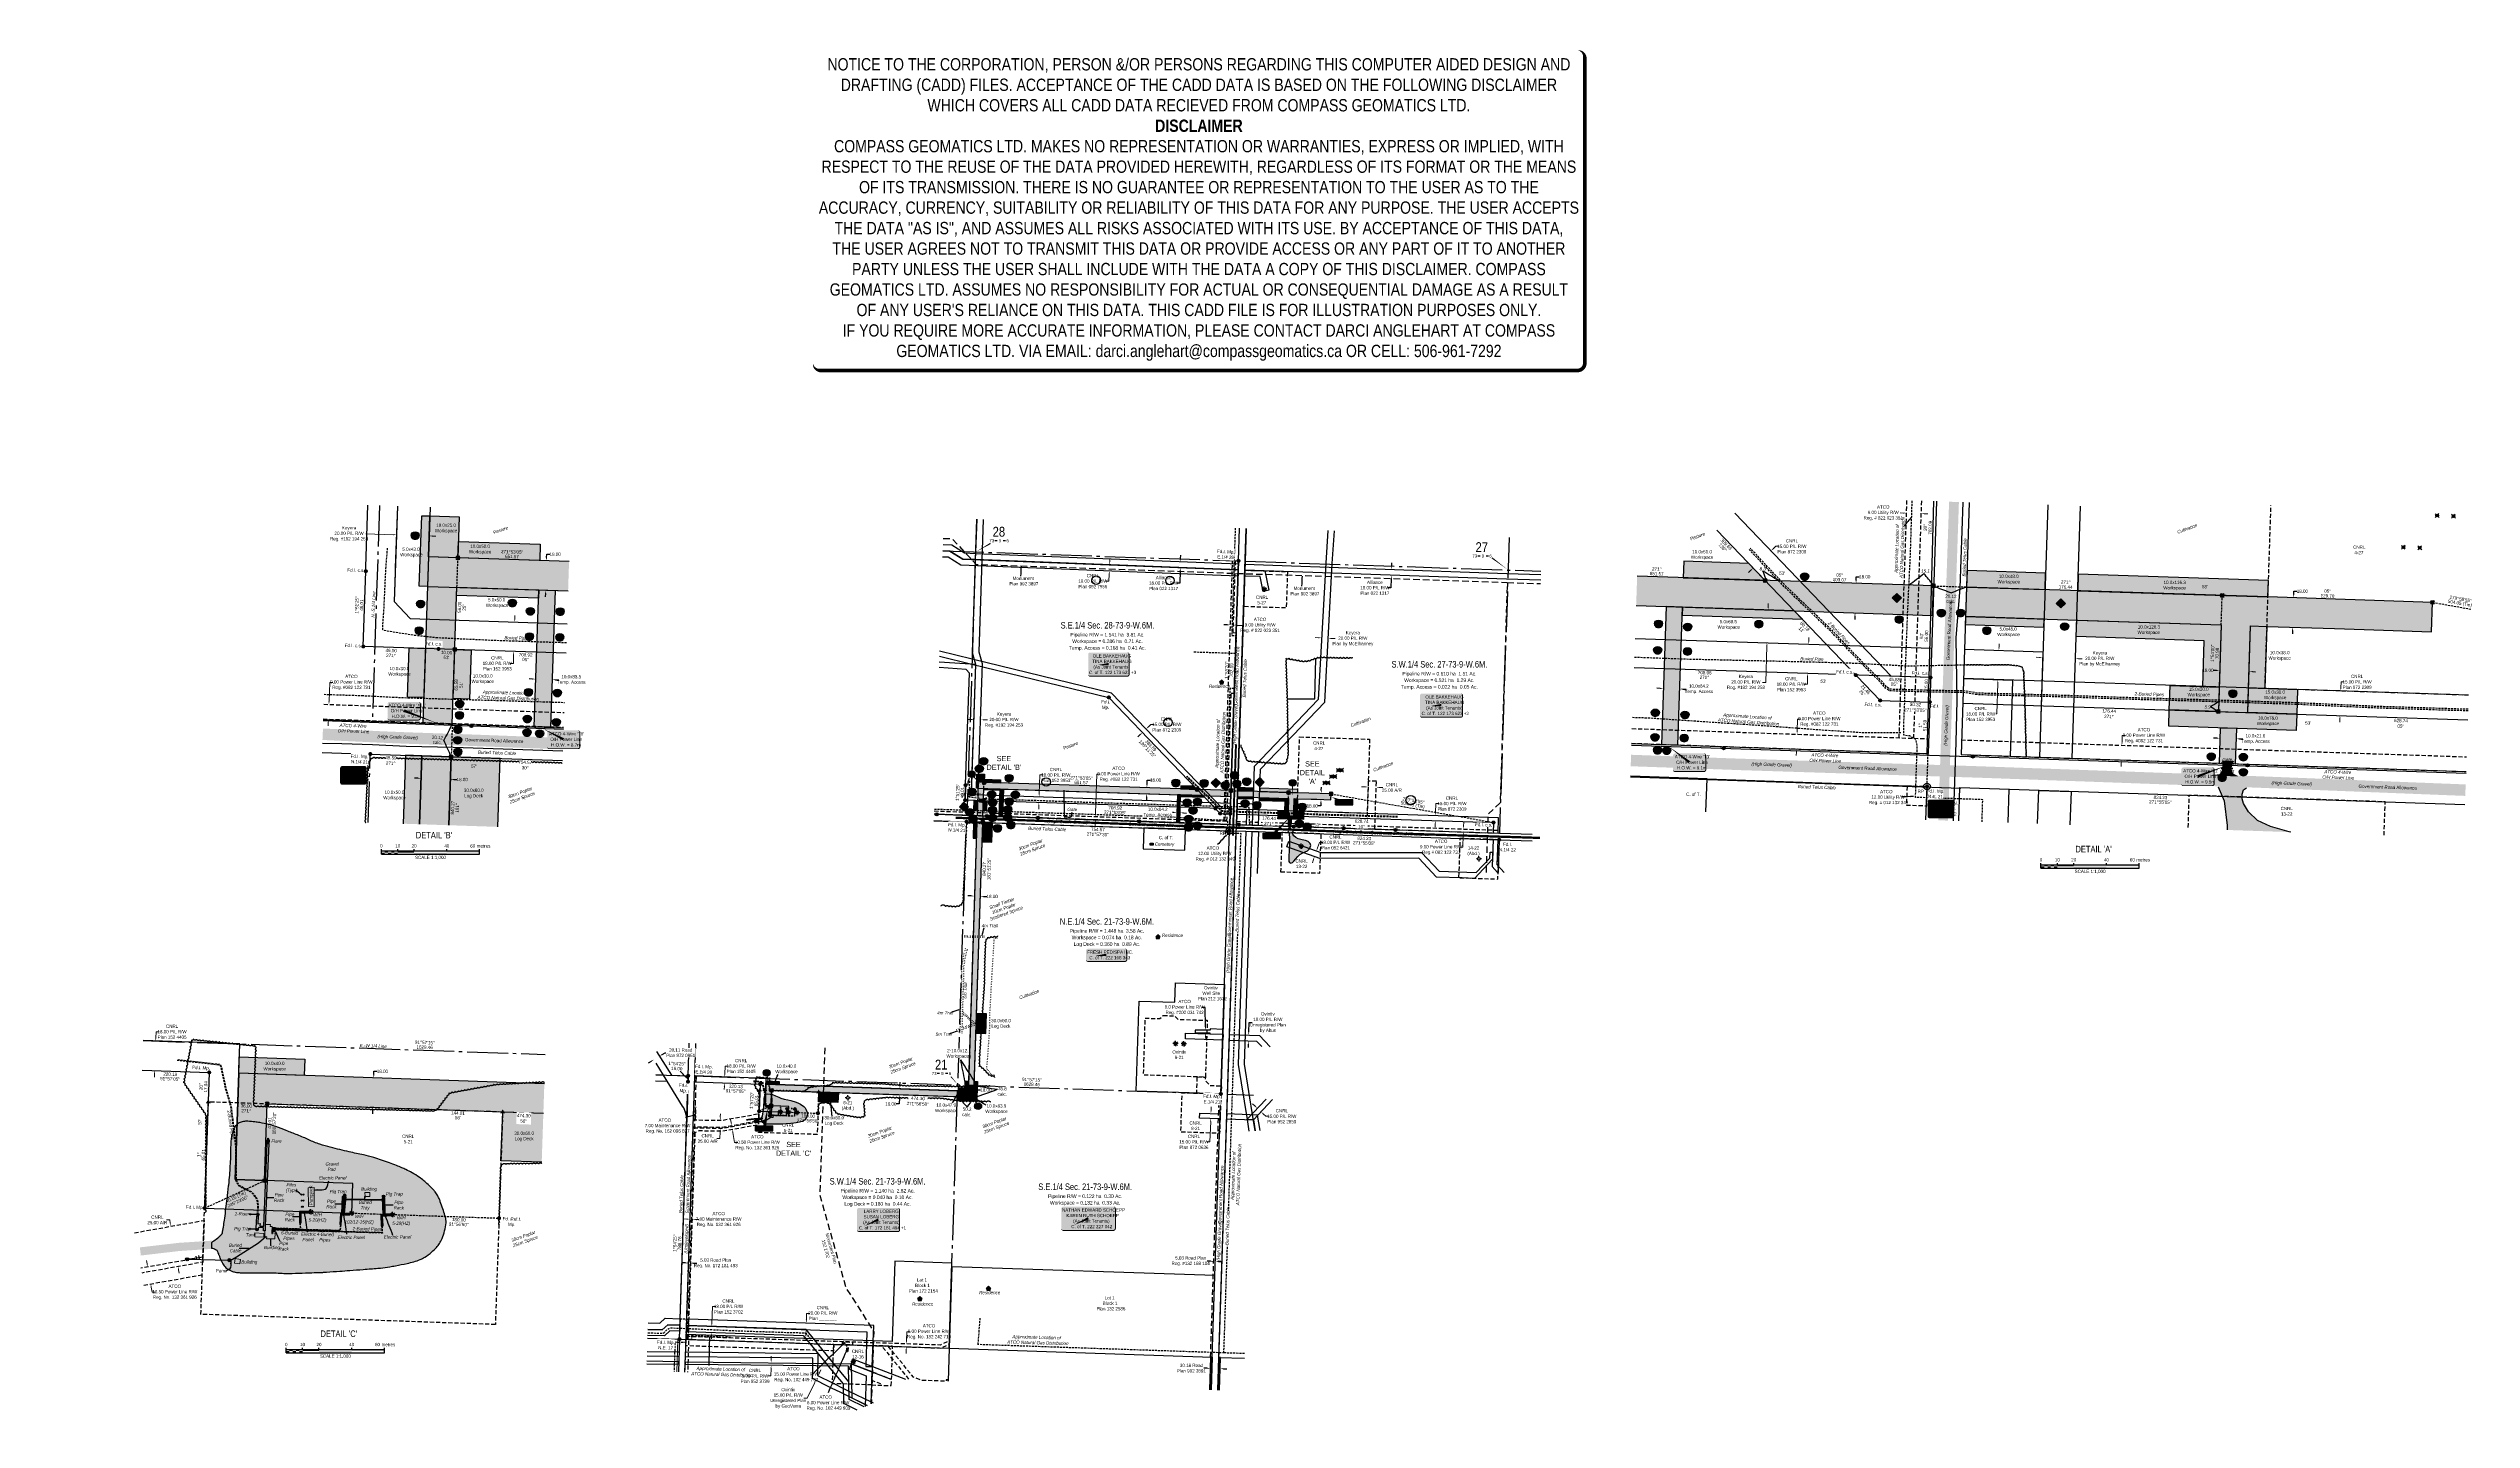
# Model space of a CAD drawing. Extents: x 350042 to 357443, y 6133812 to 6137998.
import ezdxf
from ezdxf.enums import TextEntityAlignment as Align

# ---------------------------------------------------------------- set-up
doc = ezdxf.new("R2010")
doc.units = 0
doc.header["$LTSCALE"] = 5
doc.header["$PDSIZE"] = 0.5
for name, pattern in [('0', [1, 1, 0]), ('foc-ACCESSROAD', [3.75, 2.5, -1.25]), ('foc-FLOWLINE', [3.75, 2.5, -1.25]), ('foc-MONUMENT-BDYS', [6, 4, -2]), ('foc-QUARTERLINE', [33, 25, -3, 2, -3]), ('foc-TIELINE', [1.875, 1.25, -0.625]), ('foc-TOPO', [1, 0.2, -0.8]), ('foc-TRAV', [1.875, 1.25, -0.625]), ('HIDDEN2', [4.7625, 3.175, -1.5875]), ('POWERLINE5', [7.8, 2.4, -0.6, 0.6, -0.6, 0.6, -0.6, 2.4]), ('UG_PIPE', [1.875, 1.25, -0.625])]:
    doc.linetypes.add(name, pattern=pattern)
doc.layers.get('Defpoints').update_dxf_attribs({"color": 9})
for name, color, linetype in [('10', 1, 'Continuous'), ('35', 37, 'Continuous'), ('9', 3, 'Continuous'), ('ABADATA-DRILL-T', 8, 'Continuous'), ('AS-CABLE', 224, 'foc-CABLE'), ('AS-FENCE', 48, 'foc-FENCE'), ('AS-OWNER', 7, 'Continuous'), ('AS-PIPE-AG', 44, 'Continuous'), ('AS-PIPE-UG', 44, 'UG_PIPE'), ('AS-PIPE-UG-T', 44, 'Continuous'), ('AS-POWER', 104, 'foc-POWER'), ('AS-POWER-EXISTING', 72, 'POWERLINE5'), ('AS-POWER-T', 104, 'Continuous'), ('AS-RESIDENCE', 14, 'Continuous'), ('AS-ROADS', 254, 'Continuous'), ('AS-SYMBOL', 7, 'Continuous'), ('AS-TELEPHONE', 224, 'foc-TEL'), ('AS-TELEPHONE-T', 224, 'Continuous'), ('AS-TELUS', 224, 'foc-TEL'), ('C-AR', 13, 'foc-ACCESSROAD'), ('C-RW', 13, 'Continuous'), ('C-SYMBOL', 7, 'Continuous'), ('C-WS', 13, 'foc-ACCESSROAD'), ('C-WS-S', 13, 'Continuous'), ('CG-NOTES', 7, 'Continuous'), ('DETAIL-T', 7, 'Continuous'), ('F-AR', 190, 'foc-ACCESSROAD'), ('F-EZE', 190, 'foc-FLOWLINE'), ('F-RW', 190, 'Continuous'), ('F-WS', 190, 'foc-ACCESSROAD'), ('F-WS-S', 190, 'Continuous'), ('L-AREAREQUIRED', 7, 'Continuous'), ('L-AREAWORK', 7, 'Continuous'), ('L-BD', 7, 'Continuous'), ('L-BD1', 253, 'Continuous'), ('L-MON', 1, 'Continuous'), ('L-MON-PLAN', 7, 'foc-MONUMENT-BDYS'), ('L-MON-T', 1, 'Continuous'), ('L-ROAD-T', 7, 'Continuous'), ('L-SEC', 7, 'Continuous'), ('L-SECLBL', 7, 'Continuous'), ('L-SECQ', 8, 'foc-QUARTERLINE'), ('L-TIE', 7, 'foc-TIELINE'), ('L-TITLEDB', 4, 'Continuous'), ('L-TITLEDB-T', 4, 'Continuous'), ('P-BORE', 7, 'Continuous'), ('P-CROSSINGS', 250, 'Continuous'), ('P-ELEVATION', 7, 'Continuous'), ('P-IOP1', 10, 'Continuous'), ('P-IOP1-H', 21, 'Continuous'), ('P-IOP2', 10, 'Continuous'), ('P-IOP2-H', 21, 'Continuous'), ('P-IOP3', 10, 'Continuous'), ('P-IOP3-H', 21, 'Continuous'), ('P-IOP4', 10, 'Continuous'), ('P-IOP4-H', 21, 'Continuous'), ('P-IOP5', 10, 'Continuous'), ('P-IOP5-H', 21, 'Continuous'), ('P-LTO', 14, 'Continuous'), ('P-PROPOSED', 10, 'Continuous'), ('P-PROPOSED-H', 21, 'Continuous'), ('P-TEMP-BLUE', 146, 'Continuous'), ('P-TEMP-BLUE-T', 146, 'Continuous'), ('P-TEMP-BLUE2', 146, 'Continuous'), ('P-TEMP-BLUE3', 146, 'Continuous'), ('P-TEMP-BLUE4', 146, 'Continuous'), ('P-TEMP-BLUE5', 146, 'Continuous'), ('P-TRAV', 4, 'foc-TRAV'), ('P-TXT', 4, 'Continuous'), ('S-3', 3, 'Continuous'), ('T-BUSH', 110, '0'), ('T-BUSH-T', 110, 'Continuous'), ('T-GENERAL', 48, 'foc-TOPO'), ('T-VEGETATION CHANGE', 104, 'foc-TOPO')]:
    doc.layers.add(name, color=color, linetype=linetype)
for name, color, linetype, lineweight in [('AS-GENERAL', 48, 'Continuous', 18), ('C-AR-T', 13, 'Continuous', 9), ('C-FLOWLINE-T', 13, 'Continuous', 9), ('C-RW-T', 13, 'Continuous', 9), ('C-WS-T', 13, 'Continuous', 9), ('F-EZE-T', 190, 'Continuous', 9), ('F-RW-T', 190, 'Continuous', 9), ('F-VCE-T', 190, 'Continuous', 9), ('F-WS-T', 190, 'Continuous', 9), ('T-TEXT', 48, 'Continuous', 18), ('T-TIE-T', 201, 'Continuous', 18)]:
    doc.layers.add(name, color=color, linetype=linetype, lineweight=lineweight)
doc.layers.add('DISCLAIMER', color=7, linetype='Continuous', plot=False)
for name, color, linetype, true_color in [('P-TEMP-BLUE-H', 7, 'Continuous', 0x99e6ff), ('P-TEMP-BLUE-H2', 7, 'Continuous', 0x99e6ff), ('P-TEMP-BLUE-H3', 7, 'Continuous', 0x99e6ff), ('P-TEMP-BLUE-H4', 7, 'Continuous', 0x99e6ff), ('P-TEMP-BLUE-H5', 7, 'Continuous', 0x99e6ff)]:
    doc.layers.add(name, color=color, linetype=linetype, true_color=true_color)
doc.styles.add('100L', font='ARIALN.TTF', dxfattribs={"height": 11})
doc.styles.add('175L', font='ARIALN.TTF', dxfattribs={"height": 10})
doc.styles.add('80', font='ARIALN.TTF', dxfattribs={"height": 10})
doc.styles.add('80CG', font='ARIALN.TTF', dxfattribs={"height": 10})
doc.styles.add('80L', font='ARIALN.TTF', dxfattribs={"height": 10})
doc.styles.add('80LS', font='ARIALNI.TTF', dxfattribs={"height": 10})
doc.styles.add('Crossing', font='ARIALN.TTF', dxfattribs={"height": 10})
doc.styles.add('foc-LtypeFont', font='ARIALN.TTF', dxfattribs={"height": 7.35})
doc.styles.add('Legend', font='ARIALN.TTF')
doc.styles.add('SIMPLEX', font='ARIALN.TTF')
doc.linetypes.add('foc-CABLE', pattern='A,2,-1,["C",foc-LtypeFont,S=0.2,R=0,X=-0.625,Y=-0.75],-1.24,8', length=12.24)
doc.linetypes.add('foc-FENCE', pattern='A,10,-1,["X",foc-LtypeFont,S=0.2,R=0,X=-0.625,Y=-0.75],-1.24', length=12.24)
doc.linetypes.add('foc-FENCE-NOLINE', pattern='A,0,-6,["X",foc-LtypeFont,S=0.2,R=0,X=-0.625,Y=-0.75],-6.24', length=12.24)
doc.linetypes.add('foc-POWER', pattern='A,6,-1,["P",foc-LtypeFont,S=0.2,R=0,X=-0.625,Y=-0.75],-1.24,4', length=12.24)
doc.linetypes.add('foc-TEL', pattern='A,2,-1,["T",foc-LtypeFont,S=0.2,R=0,X=-0.425,Y=-0.75],-1.24,8', length=12.24)
doc.linetypes.add('foc-TEL-NOLINE', pattern='A,0,-2,["T",foc-LtypeFont,S=0.2,R=0,X=-0.425,Y=-0.75],-10.24', length=12.24)
doc.dimstyles.new('Compass 5 000', dxfattribs={"dimscale": 5, "dimtxt": 9, "dimasz": 2, "dimexe": 0.2, "dimexo": 0.0625, "dimgap": 0.5, "dimtad": 0, "dimtih": 1, "dimtoh": 1, "dimzin": 0, "dimdsep": 46, "dimtxsty": '80CG', "dimcen": 0.1, "dimse1": 1, "dimse2": 1, "dimclrd": 256, "dimclrt": 256, "dimaunit": 1, "dimadec": 4, "dimazin": 0, "dimtfac": 0.06, "dimtofl": 0, "dimtmove": 0, "dimatfit": 1, "dimfxl": 0.2, "dimtolj": 1, "dimtzin": 0, "dimlwd": -1, "dimarcsym": 0})

# ---------------------------------------------------------------- blocks, each defined once
blk = doc.blocks.new('L-SECLBL')
at = {"layer": '9', "color": 7}
for p, q in [((-5.1, -27.8), (-12.3, -27.8)), ((20.7, -27.8), (13.5, -27.8))]:
    blk.add_line(p, q, dxfattribs=at)
at = {"layer": '10', "color": 2, "style": 'SIMPLEX'}
blk.add_attdef('SEC', text='', height=30, dxfattribs=at).set_placement((0, 0), align=Align.MIDDLE)
at = {"layer": '10', "color": 5, "style": '80L'}
blk.add_attdef('TWP', text='', height=9.5, dxfattribs=at).set_placement((-14.4, -27.4), align=Align.MIDDLE_RIGHT)
blk.add_attdef('RGE', text='', height=9.5, dxfattribs=at).set_placement((3.6, -27.4), align=Align.MIDDLE_CENTER)
blk.add_attdef('MER', text='', height=9.5, dxfattribs=at).set_placement((23.2, -27.4), align=Align.MIDDLE_LEFT)
blk = doc.blocks.new('*D393')
at = {"layer": 'C-RW-T', "transparency": 16777216}
for p, q in [((352068.3, 6134106.1), (352070, 6134157.2)), ((352070, 6134157.2), (352080, 6134157.2)), ((352067, 6134068.1), (352066.7, 6134058.1))]:
    blk.add_line(p, q, dxfattribs=at)
for points in [[(352065.4, 6134068.2), (352068.7, 6134068.1), (352067.4, 6134078.1)], [(352066.6, 6134106.2), (352070, 6134106), (352068, 6134096.1)]]:
    blk.add_solid(points, dxfattribs=at)
at = {"layer": 'Defpoints', "color": 0, "transparency": 16777216}
for p in [(352067.4, 6134078.1), (352102.4, 6134076.9), (352103, 6134094.9)]:
    blk.add_point(p, dxfattribs=at)
at = {"layer": 'C-RW-T', "transparency": 16777216, "insert": (352119.1, 6134157.2), "char_height": 10, "attachment_point": 5, "style": '80CG'}
blk.add_mtext('\\A1;CNRL\\P18.00 P/L R/W\\PPlan 152 3702', dxfattribs=at)
blk = doc.blocks.new('*D394')
at = {"layer": 'C-RW-T', "transparency": 16777216}
for p, q in [((352107.8, 6134867.5), (352108.6, 6134891.3)), ((352108.6, 6134891.3), (352118.6, 6134891.3)), ((352106.5, 6134829.5), (352106.1, 6134819.5))]:
    blk.add_line(p, q, dxfattribs=at)
for points in [[(352106.1, 6134867.5), (352109.4, 6134867.4), (352107.4, 6134857.5)], [(352104.8, 6134829.6), (352108.1, 6134829.5), (352106.8, 6134839.5)]]:
    blk.add_solid(points, dxfattribs=at)
at = {"layer": 'Defpoints', "color": 0, "transparency": 16777216}
for p in [(352106.4, 6134857.5), (352105.8, 6134839.5), (352106.8, 6134839.5)]:
    blk.add_point(p, dxfattribs=at)
at = {"layer": 'C-RW-T', "transparency": 16777216, "insert": (352157.7, 6134891.3), "char_height": 10, "attachment_point": 5, "style": '80CG'}
blk.add_mtext('\\A1;CNRL\\P18.00 P/L R/W\\PPlan 152 4405', dxfattribs=at)
blk = doc.blocks.new('*D395')
at = {"layer": 'C-RW-T', "transparency": 16777216}
for p, q in [((352249.1, 6133967.3), (352248.9, 6133945)), ((352249.5, 6133995.3), (352249.6, 6134005.3)), ((352248.9, 6133945), (352238.9, 6133945))]:
    blk.add_line(p, q, dxfattribs=at)
for points in [[(352247.5, 6133967.3), (352250.8, 6133967.3), (352249.2, 6133977.3)], [(352247.8, 6133995.3), (352251.1, 6133995.3), (352249.3, 6133985.3)]]:
    blk.add_solid(points, dxfattribs=at)
at = {"layer": 'Defpoints', "color": 0, "transparency": 16777216}
for p in [(352225.1, 6133977.6), (352225.2, 6133985.5), (352249.2, 6133977.3)]:
    blk.add_point(p, dxfattribs=at)
at = {"layer": 'C-RW-T', "transparency": 16777216, "insert": (352200.1, 6133945), "char_height": 10, "attachment_point": 5, "style": '80CG'}
blk.add_mtext('\\A1;CNRL\\P8.00 P/L R/W\\PPlan 952 3739', dxfattribs=at)
blk = doc.blocks.new('*D396')
at = {"layer": 'Defpoints', "color": 0, "transparency": 16777216}
for p in [(352117.2, 6134706.6), (352119, 6134696.2), (352130.7, 6134698.3)]:
    blk.add_point(p, dxfattribs=at)
at = {"layer": 'F-EZE-T', "transparency": 16777216}
for p, q in [((352127.1, 6134718.5), (352125.3, 6134728.3)), ((352132.4, 6134688.5), (352137.9, 6134657.3)), ((352137.9, 6134657.3), (352147.9, 6134657.3))]:
    blk.add_line(p, q, dxfattribs=at)
for points in [[(352128.7, 6134718.8), (352125.4, 6134718.2), (352128.8, 6134708.6)], [(352134.1, 6134688.8), (352130.8, 6134688.2), (352130.7, 6134698.3)]]:
    blk.add_solid(points, dxfattribs=at)
at = {"layer": 'F-EZE-T', "transparency": 16777216, "insert": (352207.1, 6134657.3), "char_height": 10, "attachment_point": 5, "style": '80CG'}
blk.add_mtext('\\A1;ATCO\\P10.50 Power Line R/W\\PReg. No. 132 361 926', dxfattribs=at)
blk = doc.blocks.new('*D397')
at = {"layer": 'Defpoints', "color": 0, "transparency": 16777216}
for p in [(352637.4, 6134034.6), (352637.7, 6134043.6), (352662.5, 6134042.8)]:
    blk.add_point(p, dxfattribs=at)
at = {"layer": 'F-EZE-T', "transparency": 16777216}
for p, q in [((352662.8, 6134052.8), (352663.8, 6134080)), ((352663.8, 6134080), (352673.8, 6134080)), ((352661.9, 6134023.8), (352661.5, 6134013.8))]:
    blk.add_line(p, q, dxfattribs=at)
for points in [[(352661.2, 6134052.8), (352664.5, 6134052.7), (352662.5, 6134042.8)], [(352660.2, 6134023.9), (352663.5, 6134023.7), (352662.2, 6134033.8)]]:
    blk.add_solid(points, dxfattribs=at)
at = {"layer": 'F-EZE-T', "transparency": 16777216, "insert": (352731.6, 6134080), "char_height": 10, "attachment_point": 5, "style": '80CG'}
blk.add_mtext('\\A1;ATCO \\P9.00 Power Line R/W\\PReg. No. 132 242 719', dxfattribs=at)
blk = doc.blocks.new('*D398')
at = {"layer": 'Defpoints', "color": 0, "transparency": 16777216}
for p in [(352004.3, 6134503.9), (352011.3, 6134503.7), (352008.6, 6134423.4)]:
    blk.add_point(p, dxfattribs=at)
at = {"layer": 'F-EZE-T', "transparency": 16777216}
for p, q in [((351991.6, 6134424), (351981.6, 6134424.3)), ((352018.6, 6134423.1), (352028.6, 6134422.7))]:
    blk.add_line(p, q, dxfattribs=at)
for points in [[(351991.7, 6134425.6), (351991.6, 6134422.3), (352001.6, 6134423.6)], [(352018.7, 6134424.7), (352018.6, 6134421.4), (352008.6, 6134423.4)]]:
    blk.add_solid(points, dxfattribs=at)
at = {"layer": 'F-EZE-T', "transparency": 16777216, "insert": (352089.1, 6134422.7), "char_height": 10, "attachment_point": 5, "style": '80CG'}
blk.add_mtext('\\A1;ATCO\\P{\\A0;7.00 Maintenance R/W\\P}Reg. No. 132 361 926', dxfattribs=at)
blk = doc.blocks.new('*D399')
at = {"layer": 'Defpoints', "color": 0, "transparency": 16777216}
for p in [(352386, 6133931.8), (352395.1, 6133927.3), (352401.7, 6133940.8)]:
    blk.add_point(p, dxfattribs=at)
at = {"layer": 'F-RW-T', "transparency": 16777216}
for p, q in [((352397, 6133954.2), (352401.4, 6133963.2)), ((352381.6, 6133922.8), (352359.1, 6133876.9)), ((352359.1, 6133876.9), (352349.1, 6133876.9))]:
    blk.add_line(p, q, dxfattribs=at)
for points in [[(352380.1, 6133923.5), (352383.1, 6133922), (352386, 6133931.8)], [(352395.5, 6133954.9), (352398.5, 6133953.5), (352392.6, 6133945.2)]]:
    blk.add_solid(points, dxfattribs=at)
at = {"layer": 'F-RW-T', "transparency": 16777216, "insert": (352301.6, 6133876.9), "char_height": 10, "attachment_point": 5, "style": '80CG'}
blk.add_mtext('\\A1;Ovintiv\\P15.00 P/L R/W\\PUnregistered Plan\\Pby GeoVerra', dxfattribs=at)
blk = doc.blocks.new('*D400')
at = {"layer": 'Defpoints', "color": 0, "transparency": 16777216}
blk.add_point((351889.6, 6134913.2), dxfattribs=at)
at = {"layer": 'L-TITLEDB-T', "transparency": 16777216}
for p, q in [((351916.7, 6134926.7), (351925.2, 6134932)), ((351925.2, 6134932), (351935.2, 6134932)), ((351882.6, 6134905.5), (351874.1, 6134900.3))]:
    blk.add_line(p, q, dxfattribs=at)
for points in [[(351915.8, 6134928.1), (351917.5, 6134925.3), (351908.2, 6134921.4)], [(351881.7, 6134906.9), (351883.5, 6134904.1), (351891.1, 6134910.8)]]:
    blk.add_solid(points, dxfattribs=at)
at = {"layer": 'L-TITLEDB-T', "transparency": 16777216, "insert": (351973.1, 6134932), "char_height": 10, "attachment_point": 5, "style": '80CG', "bg_fill": 3, "box_fill_scale": 1.1, "bg_fill_color": 256, "bg_fill_true_color": 13158600, "bg_fill_transparency": 0}
blk.add_mtext('\\A1;20.11 Road\\PPlan 872 0951', dxfattribs=at)
at = {"layer": 'Defpoints', "color": 0, "transparency": 16777216}
for p in [(351906.7, 6134923.8), (351908.2, 6134921.4)]:
    blk.add_point(p, dxfattribs=at)
blk = doc.blocks.new('*D401')
at = {"layer": 'Defpoints', "color": 0, "transparency": 16777216}
for p in [(351997.2, 6134289.5), (352002.2, 6134289.6), (352002.2, 6134289.3)]:
    blk.add_point(p, dxfattribs=at)
at = {"layer": 'L-TITLEDB-T', "transparency": 16777216}
for p, q in [((351987.2, 6134290.1), (351977.2, 6134290.4)), ((352012.2, 6134289.2), (352022.2, 6134288.9))]:
    blk.add_line(p, q, dxfattribs=at)
for points in [[(351987.2, 6134291.7), (351987.1, 6134288.4), (351997.2, 6134289.7)], [(352012.2, 6134290.9), (352012.1, 6134287.6), (352002.2, 6134289.6)]]:
    blk.add_solid(points, dxfattribs=at)
at = {"layer": 'L-TITLEDB-T', "transparency": 16777216, "insert": (352080, 6134288.9), "char_height": 10, "attachment_point": 5, "style": '80CG'}
blk.add_mtext('\\A1;5.03 Road Plan\\PReg. No. 172 181 493 ', dxfattribs=at)
blk = doc.blocks.new('*D402')
at = {"layer": 'C-RW-T', "transparency": 16777216}
for p, q in [((352357, 6134116.3), (352357.7, 6134135.7)), ((352357.7, 6134135.7), (352367.7, 6134135.7)), ((352355.6, 6134076.4), (352355.3, 6134066.4))]:
    blk.add_line(p, q, dxfattribs=at)
for points in [[(352355.3, 6134116.4), (352358.7, 6134116.3), (352356.7, 6134106.3)], [(352354, 6134076.4), (352357.3, 6134076.3), (352356, 6134086.4)]]:
    blk.add_solid(points, dxfattribs=at)
at = {"layer": 'Defpoints', "color": 0, "transparency": 16777216}
for p in [(352356.7, 6134106.3), (352390.4, 6134085.2), (352391.1, 6134105.2)]:
    blk.add_point(p, dxfattribs=at)
at = {"layer": 'C-RW-T', "transparency": 16777216, "insert": (352407.2, 6134135.7), "char_height": 10, "attachment_point": 5, "style": '80CG'}
blk.add_mtext('\\A1;CNRL^J20.00 P/L R/W^JPlan _______', dxfattribs=at)
blk = doc.blocks.new('*U392')
h = blk.add_hatch(color=59)
edge = h.paths.add_edge_path()
edge.add_line((-59, -37), (59, -37))
edge.add_arc((59, -31), 6, 270, 360)
edge.add_line((65, -31), (65, 29.5))
edge.add_arc((59, 29.5), 6, 0, 90)
edge.add_line((59, 35.5), (-59, 35.5))
edge.add_arc((-59, 29.5), 6, 90, 180)
edge.add_line((-65, 29.5), (-65, -31))
edge.add_arc((-59, -31), 6, 180, 270)
at = {"color": 1, "flags": 128}
blk.add_lwpolyline([(-59, -37, 3, 3, 0), (59, -37, 3, 3, 0.414214), (65, -31, 3, 3, 0), (65, 29.5, 3, 0, 0.414214), (59, 35.5, 0, 0, 0), (-59, 35.5, 0, 0, 0.414214), (-65, 29.5, 0, 0, 0), (-65, -31, 0, 3, 0.414214)], format="xyseb", close=True, dxfattribs=at)
blk.add_lwpolyline([(-45, -21, 0, 7.5, 0), (0, 0, 0, 0, 0)], format="xyseb", dxfattribs=at)
at = {"color": 1, "style": '80'}
blk.add_attdef('ENTER_TEXT_001', (-36, -5), '', height=10, dxfattribs=at)
blk = doc.blocks.new('GABD')
for p, q in [((-0.8, 0), (-1.6, 0)), ((0, 0.8), (0, 1.6)), ((1.6, 0), (0.8, 0)), ((0, -0.8), (0, -1.6))]:
    blk.add_line(p, q)
blk.add_circle((0, 0), 0.8)
blk = doc.blocks.new('GAS')
h = blk.add_hatch(color=255)
h.dxf.hatch_style = 1
edge = h.paths.add_edge_path()
edge.add_arc((0, 0), 0.9, 0, 360)
for p, q in [((-0.8, 0), (-1.6, 0)), ((-0.6, 0.6), (-1.1, 1.1)), ((0, 0.8), (0, 1.6)), ((0.6, 0.6), (1.1, 1.1)), ((1.6, 0), (0.8, 0)), ((-0.6, -0.6), (-1.1, -1.1)), ((0, -0.8), (0, -1.6)), ((1.1, -1.1), (0.6, -0.6))]:
    blk.add_line(p, q)
blk.add_circle((0, 0), 0.8)
blk = doc.blocks.new('*U403')
h = blk.add_hatch(color=59)
edge = h.paths.add_edge_path()
edge.add_line((-76.5, -37), (76.5, -37))
edge.add_arc((76.5, -31), 6, 270, 360)
edge.add_line((82.5, -31), (82.5, 29.5))
edge.add_arc((76.5, 29.5), 6, 0, 90)
edge.add_line((76.5, 35.5), (-76.5, 35.5))
edge.add_arc((-76.5, 29.5), 6, 90, 180)
edge.add_line((-82.5, 29.5), (-82.5, -31))
edge.add_arc((-76.5, -31), 6, 180, 270)
at = {"color": 1, "flags": 128}
blk.add_lwpolyline([(-76.5, -37, 3, 3, 0), (76.5, -37, 3, 3, 0.414214), (82.5, -31, 3, 3, 0), (82.5, 29.5, 3, 0, 0.414214), (76.5, 35.5, 0, 0, 0), (-76.5, 35.5, 0, 0, 0.414214), (-82.5, 29.5, 0, 0, 0), (-82.5, -31, 0, 3, 0.414214)], format="xyseb", close=True, dxfattribs=at)
blk.add_lwpolyline([(-45, -21, 0, 7.5, 0), (0, 0, 0, 0, 0)], format="xyseb", dxfattribs=at)
at = {"color": 1, "style": '80'}
blk.add_attdef('ENTER_TEXT_001', (-36, -5), '', height=10, dxfattribs=at)
blk = doc.blocks.new('*U404')
h = blk.add_hatch(color=59)
edge = h.paths.add_edge_path()
edge.add_line((-56.5, -20), (56.5, -20))
edge.add_arc((56.5, -14), 6, 270, 360)
edge.add_line((62.5, -14), (62.5, 12.5))
edge.add_arc((56.5, 12.5), 6, 0, 90)
edge.add_line((56.5, 18.5), (-56.5, 18.5))
edge.add_arc((-56.5, 12.5), 6, 90, 180)
edge.add_line((-62.5, 12.5), (-62.5, -14))
edge.add_arc((-56.5, -14), 6, 180, 270)
at = {"color": 1, "flags": 128}
blk.add_lwpolyline([(-56.5, -20, 3, 3, 0), (56.5, -20, 3, 3, 0.414214), (62.5, -14, 3, 3, 0), (62.5, 12.5, 3, 0, 0.414214), (56.5, 18.5, 0, 0, 0), (-56.5, 18.5, 0, 0, 0.414214), (-62.5, 12.5, 0, 0, 0), (-62.5, -14, 0, 3, 0.414214)], format="xyseb", close=True, dxfattribs=at)
blk.add_lwpolyline([(-34.2, -2.9, 0, 7.5, 0), (0, 0, 0, 0, 0)], format="xyseb", dxfattribs=at)
at = {"color": 1, "style": '80'}
blk.add_attdef('ENTER_TEXT_001', (-36, -5), '', height=10, dxfattribs=at)
blk = doc.blocks.new('*D406')
at = {"layer": 'C-RW-T', "transparency": 16777216}
for p, q in [((353592, 6134721.5), (353589.9, 6134659.7)), ((353593.1, 6134756.5), (353593.5, 6134766.4)), ((353589.9, 6134659.7), (353579.9, 6134659.7))]:
    blk.add_line(p, q, dxfattribs=at)
for points in [[(353590.3, 6134721.5), (353593.6, 6134721.4), (353592.3, 6134731.5)], [(353591.5, 6134756.5), (353594.8, 6134756.4), (353592.8, 6134746.5)]]:
    blk.add_solid(points, dxfattribs=at)
at = {"layer": 'Defpoints', "color": 0, "transparency": 16777216}
for p in [(353586.6, 6134731.7), (353587.1, 6134746.6), (353592.3, 6134731.5)]:
    blk.add_point(p, dxfattribs=at)
at = {"layer": 'C-RW-T', "transparency": 16777216, "insert": (353540.8, 6134659.7), "char_height": 10, "attachment_point": 5, "style": '80CG'}
blk.add_mtext('\\A1;CNRL\\P15.00 P/L R/W\\PPlan 872 0636', dxfattribs=at)
blk = doc.blocks.new('*D407')
at = {"layer": 'Defpoints', "color": 0, "transparency": 16777216}
for p in [(353556.7, 6134972.5), (353557.3, 6134990.5), (353707.8, 6134985.5)]:
    blk.add_point(p, dxfattribs=at)
at = {"layer": 'F-WS-S', "transparency": 16777216}
for p, q in [((353708.2, 6134995.5), (353709.1, 6135023.9)), ((353709.1, 6135023.9), (353719.1, 6135023.9)), ((353706.9, 6134957.5), (353706.6, 6134947.5))]:
    blk.add_line(p, q, dxfattribs=at)
for points in [[(353705.3, 6134957.6), (353708.6, 6134957.5), (353707.2, 6134967.5)], [(353706.5, 6134995.5), (353709.8, 6134995.4), (353707.8, 6134985.5)]]:
    blk.add_solid(points, dxfattribs=at)
at = {"layer": 'F-WS-S', "transparency": 16777216, "insert": (353766.6, 6135023.9), "char_height": 10, "attachment_point": 5, "style": '80CG'}
blk.add_mtext('\\A1;Ovintiv\\P18.00 P/L R/W\\PUnregistered Plan \\Pby Altus ', dxfattribs=at)
blk = doc.blocks.new('*D408')
at = {"layer": 'Defpoints', "color": 0, "transparency": 16777216}
for p in [(353567, 6135000.6), (353576.4, 6135000.7), (353567.1, 6134992.6)]:
    blk.add_point(p, dxfattribs=at)
at = {"layer": 'F-WS-S', "transparency": 16777216}
for p, q in [((353575.5, 6135070.2), (353565.5, 6135070.2)), ((353576.2, 6135010.7), (353575.5, 6135070.2)), ((353576.6, 6134982.7), (353576.7, 6134972.7))]:
    blk.add_line(p, q, dxfattribs=at)
for points in [[(353577.9, 6135010.7), (353574.6, 6135010.7), (353576.4, 6135000.7)], [(353578.3, 6134982.7), (353574.9, 6134982.7), (353576.5, 6134992.7)]]:
    blk.add_solid(points, dxfattribs=at)
at = {"layer": 'F-WS-S', "transparency": 16777216, "insert": (353512.3, 6135070.2), "char_height": 10, "attachment_point": 5, "style": '80CG'}
blk.add_mtext('\\A1;ATCO\\P8.0 Power Line R/W\\PReg. #202 031 742', dxfattribs=at)
blk = doc.blocks.new('*D409')
at = {"layer": 'C-RW-T', "transparency": 16777216}
for p, q in [((353068.2, 6135723.6), (353070.1, 6135780)), ((353070.1, 6135780), (353080.1, 6135780)), ((353066.9, 6135685.6), (353066.6, 6135675.6))]:
    blk.add_line(p, q, dxfattribs=at)
for points in [[(353065.3, 6135685.7), (353068.6, 6135685.6), (353067.3, 6135695.6)], [(353066.6, 6135723.6), (353069.9, 6135723.5), (353067.9, 6135713.6)]]:
    blk.add_solid(points, dxfattribs=at)
at = {"layer": 'Defpoints', "color": 0, "transparency": 16777216}
for p in [(353057.3, 6135695.9), (353057.9, 6135713.9), (353067.9, 6135713.6)]:
    blk.add_point(p, dxfattribs=at)
at = {"layer": 'C-RW-T', "transparency": 16777216, "insert": (353119.2, 6135780), "char_height": 10, "attachment_point": 5, "style": '80CG'}
blk.add_mtext('\\A1;CNRL\\P18.00 P/L R/W\\PPlan 152 3953', dxfattribs=at)
blk = doc.blocks.new('*D410')
at = {"layer": 'C-RW-T', "transparency": 16777216}
for p, q in [((353376.5, 6135903.1), (353369.3, 6135896.2)), ((353401.8, 6135927.4), (353409, 6135934.3)), ((353409, 6135934.3), (353419, 6135934.3))]:
    blk.add_line(p, q, dxfattribs=at)
for points in [[(353375.4, 6135904.4), (353377.7, 6135901.9), (353383.8, 6135910.1)], [(353400.6, 6135928.6), (353402.9, 6135926.2), (353394.6, 6135920.4)]]:
    blk.add_solid(points, dxfattribs=at)
at = {"layer": 'Defpoints', "color": 0, "transparency": 16777216}
for p in [(353394.6, 6135920.4), (353394.8, 6135898.5), (353405.6, 6135908.9)]:
    blk.add_point(p, dxfattribs=at)
at = {"layer": 'C-RW-T', "transparency": 16777216, "insert": (353458.1, 6135934.3), "char_height": 10, "attachment_point": 5, "style": '80CG'}
blk.add_mtext('\\A1;CNRL\\P15.00 P/L R/W\\PPlan 872 2309', dxfattribs=at)
blk = doc.blocks.new('*D411')
at = {"layer": 'C-WS-T', "transparency": 16777216}
for p, q in [((353283.6, 6136431.5), (353284, 6136441.5)), ((353281.2, 6136371.9), (353271.2, 6136371.9)), ((353282.1, 6136393.5), (353281.2, 6136371.9))]:
    blk.add_line(p, q, dxfattribs=at)
for points in [[(353280.4, 6136393.6), (353283.7, 6136393.4), (353282.5, 6136403.5)], [(353281.9, 6136431.5), (353285.2, 6136431.4), (353283.2, 6136421.5)]]:
    blk.add_solid(points, dxfattribs=at)
at = {"layer": 'Defpoints', "color": 0, "transparency": 16777216}
for p in [(353254.8, 6136404.6), (353255.5, 6136422.6), (353282.5, 6136403.5)]:
    blk.add_point(p, dxfattribs=at)
at = {"layer": 'C-WS-T', "transparency": 16777216, "insert": (353232.1, 6136371.9), "char_height": 10, "attachment_point": 5, "style": '80CG'}
blk.add_mtext('\\A1;CNRL\\P18.00 P/L R/W\\PPlan 092 7955', dxfattribs=at)
blk = doc.blocks.new('*D412')
at = {"layer": 'Defpoints', "color": 0, "transparency": 16777216}
for p in [(353452.8, 6136414.8), (353453.5, 6136432.8), (353499.2, 6136412.9)]:
    blk.add_point(p, dxfattribs=at)
at = {"layer": 'F-WS-S', "transparency": 16777216}
for p, q in [((353498.8, 6136402.9), (353497.4, 6136366)), ((353500.3, 6136440.9), (353500.7, 6136450.9)), ((353497.4, 6136366), (353487.4, 6136366))]:
    blk.add_line(p, q, dxfattribs=at)
for points in [[(353497.2, 6136403), (353500.5, 6136402.9), (353499.2, 6136412.9)], [(353498.7, 6136441), (353502, 6136440.9), (353499.9, 6136430.9)]]:
    blk.add_solid(points, dxfattribs=at)
at = {"layer": 'F-WS-S', "transparency": 16777216, "insert": (353448.3, 6136366), "char_height": 10, "attachment_point": 5, "style": '80CG'}
blk.add_mtext('\\A1;Alliance\\P18.00 P/L R/W\\PPlan 022 1317', dxfattribs=at)
blk = doc.blocks.new('*D413')
at = {"layer": 'Defpoints', "color": 0, "transparency": 16777216}
for p in [(354040.9, 6136411.3), (354040.2, 6136393.3), (354143.9, 6136389.7)]:
    blk.add_point(p, dxfattribs=at)
at = {"layer": 'F-WS-S', "transparency": 16777216}
for p, q in [((354144.9, 6136417.6), (354145.2, 6136427.6)), ((354142.6, 6136351.7), (354132.6, 6136351.7)), ((354143.5, 6136379.7), (354142.6, 6136351.7))]:
    blk.add_line(p, q, dxfattribs=at)
for points in [[(354143.2, 6136417.7), (354146.5, 6136417.6), (354144.5, 6136407.7)], [(354141.9, 6136379.7), (354145.2, 6136379.6), (354143.9, 6136389.7)]]:
    blk.add_solid(points, dxfattribs=at)
at = {"layer": 'F-WS-S', "transparency": 16777216, "insert": (354093.5, 6136351.7), "char_height": 10, "attachment_point": 5, "style": '80CG'}
blk.add_mtext('\\A1;Alliance\\P18.00 P/L R/W\\PPlan 022 1317', dxfattribs=at)
blk = doc.blocks.new('*U414')
h = blk.add_hatch(color=59)
edge = h.paths.add_edge_path()
edge.add_line((-56.5, -37), (56.5, -37))
edge.add_arc((56.5, -31), 6, 270, 360)
edge.add_line((62.5, -31), (62.5, 29.5))
edge.add_arc((56.5, 29.5), 6, 0, 90)
edge.add_line((56.5, 35.5), (-56.5, 35.5))
edge.add_arc((-56.5, 29.5), 6, 90, 180)
edge.add_line((-62.5, 29.5), (-62.5, -31))
edge.add_arc((-56.5, -31), 6, 180, 270)
at = {"color": 1, "flags": 128}
blk.add_lwpolyline([(-56.5, -37, 3, 3, 0), (56.5, -37, 3, 3, 0.414214), (62.5, -31, 3, 3, 0), (62.5, 29.5, 3, 0, 0.414214), (56.5, 35.5, 0, 0, 0), (-56.5, 35.5, 0, 0, 0.414214), (-62.5, 29.5, 0, 0, 0), (-62.5, -31, 0, 3, 0.414214)], format="xyseb", close=True, dxfattribs=at)
blk.add_lwpolyline([(-34.2, -2.9, 0, 7.5, 0), (0, 0, 0, 0, 0)], format="xyseb", dxfattribs=at)
at = {"color": 1, "style": '80'}
blk.add_attdef('ENTER_TEXT_001', (-36, -5), '', height=10, dxfattribs=at)
blk = doc.blocks.new('*D416')
at = {"layer": 'Defpoints', "color": 0, "transparency": 16777216}
for p in [(353916.3, 6135621.1), (353916.6, 6135630), (354364.2, 6135615)]:
    blk.add_point(p, dxfattribs=at)
at = {"layer": 'F-RW-T', "transparency": 16777216}
for p, q in [((354363.5, 6135596.1), (354362.3, 6135559.4)), ((354364.5, 6135625), (354364.9, 6135635)), ((354362.3, 6135559.4), (354352.3, 6135559.4))]:
    blk.add_line(p, q, dxfattribs=at)
for points in [[(354361.9, 6135596.1), (354365.2, 6135596), (354363.9, 6135606.1)], [(354362.9, 6135625.1), (354366.2, 6135625), (354364.2, 6135615)]]:
    blk.add_solid(points, dxfattribs=at)
at = {"layer": 'F-RW-T', "transparency": 16777216, "insert": (354296, 6135559.4), "char_height": 10, "attachment_point": 5, "style": '80CG'}
blk.add_mtext('\\A1;ATCO\\P9.00 Power Line R/W\\PReg.# 082 122 731', dxfattribs=at)
blk = doc.blocks.new('*D417')
at = {"layer": 'Defpoints', "color": 0, "transparency": 16777216}
for p in [(352890.1, 6135948.6), (352865.8, 6135821.7), (352885.8, 6135821)]:
    blk.add_point(p, dxfattribs=at)
at = {"layer": 'F-RW-T', "transparency": 16777216}
for p, q in [((352860.2, 6135949.6), (352850.2, 6135949.9)), ((352900.1, 6135948.2), (352910.1, 6135947.9))]:
    blk.add_line(p, q, dxfattribs=at)
for points in [[(352860.2, 6135951.3), (352860.1, 6135947.9), (352870.2, 6135949.3)], [(352900.2, 6135949.9), (352900.1, 6135946.6), (352890.1, 6135948.6)]]:
    blk.add_solid(points, dxfattribs=at)
at = {"layer": 'F-RW-T', "transparency": 16777216, "insert": (352960.6, 6135947.9), "char_height": 10, "attachment_point": 5, "style": '80CG'}
blk.add_mtext('\\A1;Keyera\\P20.00 P/L R/W\\PReg. #192 194 253', dxfattribs=at)
blk = doc.blocks.new('*D418')
at = {"layer": 'C-RW-T', "transparency": 16777216}
for p, q in [((354279.1, 6135665.7), (354280, 6135692.8)), ((354280, 6135692.8), (354290, 6135692.8)), ((354278, 6135630.7), (354277.6, 6135620.7))]:
    blk.add_line(p, q, dxfattribs=at)
for points in [[(354277.5, 6135665.8), (354280.8, 6135665.7), (354278.8, 6135655.7)], [(354276.3, 6135630.7), (354279.6, 6135630.6), (354278.3, 6135640.7)]]:
    blk.add_solid(points, dxfattribs=at)
at = {"layer": 'Defpoints', "color": 0, "transparency": 16777216}
for p in [(354156.1, 6135644.7), (354156.6, 6135659.8), (354278.8, 6135655.7)]:
    blk.add_point(p, dxfattribs=at)
at = {"layer": 'C-RW-T', "transparency": 16777216, "insert": (354329.1, 6135692.8), "char_height": 10, "attachment_point": 5, "style": '80CG'}
blk.add_mtext('\\A1;CNRL\\P15.00 P/L R/W\\PPlan 872 2309', dxfattribs=at)
blk = doc.blocks.new('*D419')
at = {"layer": 'C-RW-T', "transparency": 16777216}
for p, q in [((353727.5, 6134768.7), (353720.2, 6134775.6)), ((353753, 6134744.7), (353760.2, 6134737.9)), ((353760.2, 6134737.9), (353770.2, 6134737.9))]:
    blk.add_line(p, q, dxfattribs=at)
for points in [[(353728.6, 6134769.9), (353726.3, 6134767.5), (353734.8, 6134761.9)], [(353754.1, 6134745.9), (353751.8, 6134743.5), (353745.7, 6134751.6)]]:
    blk.add_solid(points, dxfattribs=at)
at = {"layer": 'Defpoints', "color": 0, "transparency": 16777216}
for p in [(353742.3, 6134769.9), (353745.7, 6134751.6), (353753.2, 6134759.6)]:
    blk.add_point(p, dxfattribs=at)
at = {"layer": 'C-RW-T', "transparency": 16777216, "insert": (353809.3, 6134737.9), "char_height": 10, "attachment_point": 5, "style": '80CG'}
blk.add_mtext('\\A1;CNRL\\P15.00 P/L R/W\\PPlan 952 2859', dxfattribs=at)
blk = doc.blocks.new('res_occ')
for points in [[(0.1, 0.9), (-1.3, -0.4), (1.5, -0.4)], [(-0.9, -1.4), (1.1, -1.4), (1.1, -0.4), (-0.9, -0.4)]]:
    blk.add_hatch(color=14).paths.add_polyline_path(points)
at = {"color": 14}
for points in [[(0.1, 0.9), (-1.3, -0.4), (1.5, -0.4)], [(-0.9, -1.4), (1.1, -1.4), (1.1, -0.4), (-0.9, -0.4)]]:
    blk.add_lwpolyline(points, close=True, dxfattribs=at)
blk = doc.blocks.new('*D420')
at = {"layer": 'C-FLOWLINE-T', "transparency": 16777216}
for p, q in [((353905.8, 6135521.7), (353902.5, 6135512.2)), ((353918.4, 6135557.5), (353924.2, 6135574.2)), ((353924.2, 6135574.2), (353934.2, 6135574.2))]:
    blk.add_line(p, q, dxfattribs=at)
for points in [[(353904.2, 6135522.2), (353907.4, 6135521.1), (353909.1, 6135531.1)], [(353916.8, 6135558.1), (353920, 6135557), (353915.1, 6135548.1)]]:
    blk.add_solid(points, dxfattribs=at)
at = {"layer": 'Defpoints', "color": 0, "transparency": 16777216}
for p in [(353897.7, 6135535.1), (353903.7, 6135552.1), (353915.1, 6135548.1)]:
    blk.add_point(p, dxfattribs=at)
at = {"layer": 'C-FLOWLINE-T', "transparency": 16777216, "insert": (353973.3, 6135574.2), "char_height": 10, "attachment_point": 5, "style": '80CG'}
blk.add_mtext('\\A1;CNRL\\P18.00 P/L R/W\\PPlan 052 6421', dxfattribs=at)
blk = doc.blocks.new('*D424')
at = {"layer": 'Defpoints', "color": 0, "transparency": 16777216}
for p in [(353591.1, 6133969.8), (353591.1, 6133968.1), (353621.3, 6133968.8)]:
    blk.add_point(p, dxfattribs=at)
at = {"layer": 'L-TITLEDB-T', "transparency": 16777216}
for p, q in [((353581.1, 6133968.4), (353571.1, 6133968.8)), ((353631.2, 6133966.8), (353641.2, 6133966.4))]:
    blk.add_line(p, q, dxfattribs=at)
for points in [[(353581.1, 6133970.1), (353581, 6133966.8), (353591.1, 6133968.1)], [(353631.3, 6133968.4), (353631.2, 6133965.1), (353621.2, 6133967.1)]]:
    blk.add_solid(points, dxfattribs=at)
at = {"layer": 'L-TITLEDB-T', "transparency": 16777216, "insert": (353533.2, 6133968.8), "char_height": 10, "attachment_point": 5, "style": '80CG'}
blk.add_mtext('\\A1;30.18 Road\\PPlan 992 3591', dxfattribs=at)
blk = doc.blocks.new('fdia')
at = {"color": 255, "const_width": 1}
blk.add_lwpolyline([(-0.5, 0, 1), (0.5, 0, 1)], format="xyb", close=True, dxfattribs=at)
blk = doc.blocks.new('Fdiaa')
blk.add_blockref('fdia', (0, 0))
blk = doc.blocks.new('fdib')
at = {"color": 1, "const_width": 1.6}
blk.add_lwpolyline([(-0.4, 0, 1), (0.4, 0, 1)], format="xyb", close=True, dxfattribs=at)
at = {"color": 1}
blk.add_circle((0, 0), 0.8, dxfattribs=at)
blk = doc.blocks.new('Fdibb')
blk.add_blockref('fdib', (0, 0))
blk = doc.blocks.new('fdicc')
for name in ['Fdibb', 'Fdiaa']:
    blk.add_blockref(name, (0, 0))
blk = doc.blocks.new('FDI')
blk.add_blockref('fdicc', (0, 0))
blk = doc.blocks.new('POWERPOLE')
h = blk.add_hatch(color=255)
edge = h.paths.add_edge_path()
edge.add_arc((0, 0), 0.96, 0, 360)
at = {"linetype": 'Continuous'}
for p, q in [((0.7, -0.7), (-0.7, 0.7)), ((-0.7, -0.7), (0.7, 0.7))]:
    blk.add_line(p, q, dxfattribs=at)
blk.add_circle((0, 0), 0.96, dxfattribs=at)
blk = doc.blocks.new('*D430')
at = {"layer": 'Defpoints', "color": 0, "transparency": 16777216}
for p in [(353951, 6136197.4), (353928.3, 6136148.2), (353948.3, 6136147.1)]:
    blk.add_point(p, dxfattribs=at)
at = {"layer": 'F-RW-T', "transparency": 16777216}
for p, q in [((353921.1, 6136199.1), (353911.1, 6136199.6)), ((353961, 6136196.9), (353972.1, 6136196.3))]:
    blk.add_line(p, q, dxfattribs=at)
for points in [[(353921.2, 6136200.7), (353921, 6136197.4), (353931.1, 6136198.5)], [(353961.1, 6136198.5), (353960.9, 6136195.2), (353951, 6136197.4)]]:
    blk.add_solid(points, dxfattribs=at)
at = {"layer": 'F-RW-T', "transparency": 16777216, "insert": (354026.3, 6136196.3), "char_height": 10, "attachment_point": 5, "style": '80CG'}
blk.add_mtext('\\A1;Keyera\\P20.00 P/L R/W\\PPlan by McElhanney', dxfattribs=at)
blk = doc.blocks.new('*D433')
at = {"layer": 'Defpoints', "color": 0, "transparency": 16777216}
for p in [(353213.3, 6135645.1), (353213.6, 6135654.1), (353240.1, 6135653.2)]:
    blk.add_point(p, dxfattribs=at)
at = {"layer": 'F-RW-T', "transparency": 16777216}
for p, q in [((353240.5, 6135663.2), (353244.4, 6135782.3)), ((353244.4, 6135782.3), (353254.4, 6135782.3)), ((353239.5, 6135634.2), (353239.2, 6135624.2))]:
    blk.add_line(p, q, dxfattribs=at)
for points in [[(353238.8, 6135663.2), (353242.1, 6135663.1), (353240.1, 6135653.2)], [(353237.8, 6135634.3), (353241.2, 6135634.2), (353239.8, 6135644.2)]]:
    blk.add_solid(points, dxfattribs=at)
at = {"layer": 'F-RW-T', "transparency": 16777216, "insert": (353310.8, 6135782.3), "char_height": 10, "attachment_point": 5, "style": '80CG'}
blk.add_mtext('\\A1;ATCO\\P9.00 Power Line R/W\\PReg. #082 122 731', dxfattribs=at)
blk = doc.blocks.new('STRIA')
blk.add_hatch(color=255).paths.add_polyline_path([(0, 1.5), (-1.5, -0.9), (1.4, -0.9)])
blk = doc.blocks.new('STRIAA')
blk.add_blockref('STRIA', (0, 0))
blk = doc.blocks.new('STRIB')
at = {"color": 1}
blk.add_solid([(-1.1, -0.7), (0, 1.1), (1, -0.7)], dxfattribs=at)
blk = doc.blocks.new('STRIBB')
blk.add_blockref('STRIB', (0, 0))
blk = doc.blocks.new('STRICC')
for name in ['STRIAA', 'STRIBB']:
    blk.add_blockref(name, (0, 0))
blk = doc.blocks.new('fdspike')
blk.add_blockref('STRICC', (0, 0))
blk = doc.blocks.new('PIG')
h = blk.add_hatch(color=255)
h.dxf.hatch_style = 1
edge = h.paths.add_edge_path()
edge.add_arc((0, 0), 0.85, 0, 360)
at = {"layer": 'AS-SYMBOL'}
h = blk.add_hatch(color=48, dxfattribs=at)
h.dxf.hatch_style = 1
h.paths.add_polyline_path([(-0.1, 0, 1), (-0.6, 0, 1)])
h = blk.add_hatch(color=48, dxfattribs=at)
h.dxf.hatch_style = 1
h.paths.add_polyline_path([(0.1, 0, 1), (0.6, 0, 1)])
at = {"layer": 'AS-SYMBOL', "color": 48}
for centre, radius in [((0, 0), 0.75), ((-0.3, 0), 0.225), ((0.3, 0), 0.225)]:
    blk.add_circle(centre, radius, dxfattribs=at)
blk = doc.blocks.new('*U466')
at = {"color": 72}
blk.add_line((0.2, -1.1), (-0.2, 1.1), dxfattribs=at)
at = {"layer": 'AS-SYMBOL', "color": 72, "flags": 128}
blk.add_lwpolyline([(-1.5, -0.2), (0, 0)], dxfattribs=at)
blk = doc.blocks.new('*U465')
at = {"color": 72}
blk.add_line((0.2, -1.1), (-0.2, 1.1), dxfattribs=at)
at = {"layer": 'AS-SYMBOL', "color": 72, "flags": 128}
blk.add_lwpolyline([(-1.1, -0.2), (0, 0)], dxfattribs=at)
blk = doc.blocks.new('*D435')
at = {"layer": 'Defpoints', "color": 0, "transparency": 16777216}
for p in [(353397.1, 6135740.8), (353418.3, 6135740.1), (353417.7, 6135722.1)]:
    blk.add_point(p, dxfattribs=at)
at = {"layer": 'P-TXT', "transparency": 16777216}
for p, q in [((353397.5, 6135750.8), (353397.9, 6135764.4)), ((353397.9, 6135764.4), (353407.9, 6135764.4)), ((353396.2, 6135712.8), (353395.9, 6135702.8))]:
    blk.add_line(p, q, dxfattribs=at)
for points in [[(353395.8, 6135750.8), (353399.1, 6135750.7), (353397.1, 6135740.8)], [(353394.5, 6135712.8), (353397.9, 6135712.7), (353396.5, 6135722.8)]]:
    blk.add_solid(points, dxfattribs=at)
at = {"layer": 'P-TXT', "transparency": 16777216, "insert": (353423.8, 6135764.4), "char_height": 10, "attachment_point": 5, "style": '80CG'}
blk.add_mtext('\\A1;18.00', dxfattribs=at)
blk = doc.blocks.new('TEMP')
h = blk.add_hatch(color=255)
h.dxf.hatch_style = 1
h.paths.add_polyline_path([(0, 0.3), (-0.7, 1.2), (-0.7, 0.7), (-1.2, 0.7), (-0.3, 0), (-1.2, -0.7), (-0.7, -0.7), (-0.7, -1.2), (0, -0.3), (0.7, -1.2), (0.7, -0.7), (1.2, -0.7), (0.3, 0), (1.2, 0.7), (0.7, 0.7), (0.7, 1.2)])
h.paths.add_polyline_path([(0.6, 0.8), (0.6, 0.6), (0.8, 0.6), (0.1, 0), (0.8, -0.6), (0.6, -0.6), (0.6, -0.8), (0, -0.1), (-0.6, -0.8), (-0.6, -0.6), (-0.8, -0.6), (-0.1, 0), (-0.8, 0.6), (-0.6, 0.6), (-0.6, 0.8), (0, 0.1)], flags=16)
h = blk.add_hatch(color=1)
h.dxf.hatch_style = 1
h.paths.add_polyline_path([(0, 0.1), (-0.6, 0.8), (-0.6, 0.6), (-0.8, 0.6), (-0.1, 0), (-0.8, -0.6), (-0.6, -0.6), (-0.6, -0.8), (0, -0.1), (0.6, -0.8), (0.6, -0.6), (0.8, -0.6), (0.1, 0), (0.8, 0.6), (0.6, 0.6), (0.6, 0.8)])
at = {"color": 1}
for p, q in [((-0.1, 0), (0.1, 0)), ((0, 0.1), (0, -0.1))]:
    blk.add_line(p, q, dxfattribs=at)
at = {"color": 255, "flags": 128}
blk.add_lwpolyline([(-0.3, 0), (-1.2, 0.7), (-0.7, 0.7), (-0.7, 1.2), (0, 0.3), (0.7, 1.2), (0.7, 0.7), (1.2, 0.7), (0.3, 0), (1.2, -0.7), (0.7, -0.7), (0.7, -1.2), (0, -0.3), (-0.7, -1.2), (-0.7, -0.7), (-1.2, -0.7)], close=True, dxfattribs=at)
at = {"color": 1, "flags": 128}
blk.add_lwpolyline([(-0.1, 0), (-0.8, 0.6), (-0.6, 0.6), (-0.6, 0.8), (0, 0.1), (0.6, 0.8), (0.6, 0.6), (0.8, 0.6), (0.1, 0), (0.8, -0.6), (0.6, -0.6), (0.6, -0.8), (0, -0.1), (-0.6, -0.8), (-0.6, -0.6), (-0.8, -0.6)], close=True, dxfattribs=at)
blk = doc.blocks.new('*D436')
at = {"layer": 'Defpoints', "color": 0, "transparency": 16777216}
for p in [(352870.6, 6135414.8), (352888.5, 6135409.7), (352888.6, 6135414.2)]:
    blk.add_point(p, dxfattribs=at)
at = {"layer": 'P-TXT', "transparency": 16777216}
for p, q in [((352860.5, 6135410.6), (352850.5, 6135410.9)), ((352898.4, 6135409.4), (352908.4, 6135409))]:
    blk.add_line(p, q, dxfattribs=at)
for points in [[(352860.5, 6135412.3), (352860.4, 6135408.9), (352870.5, 6135410.3)], [(352898.5, 6135411), (352898.4, 6135407.7), (352888.5, 6135409.7)]]:
    blk.add_solid(points, dxfattribs=at)
at = {"layer": 'P-TXT', "transparency": 16777216, "insert": (352924.4, 6135409), "char_height": 10, "attachment_point": 5, "style": '80CG'}
blk.add_mtext('\\A1;18.00', dxfattribs=at)
blk = doc.blocks.new('*D437')
at = {"layer": 'Defpoints', "color": 0, "transparency": 16777216}
for p in [(352851.3, 6134818.1), (352869.3, 6134818.8), (352869.3, 6134817.5)]:
    blk.add_point(p, dxfattribs=at)
at = {"layer": 'P-TXT', "transparency": 16777216}
for p, q in [((352841.3, 6134819.7), (352831.3, 6134820)), ((352879.3, 6134818.4), (352889.3, 6134818.1))]:
    blk.add_line(p, q, dxfattribs=at)
for points in [[(352841.4, 6134821.3), (352841.3, 6134818), (352851.3, 6134819.4)], [(352879.4, 6134820.1), (352879.2, 6134816.8), (352869.3, 6134818.8)]]:
    blk.add_solid(points, dxfattribs=at)
at = {"layer": 'P-TXT', "transparency": 16777216, "insert": (352905.2, 6134818.1), "char_height": 10, "attachment_point": 5, "style": '80CG'}
blk.add_mtext('\\A1;18.00', dxfattribs=at)
blk = doc.blocks.new('*D438')
at = {"layer": 'Defpoints', "color": 0, "transparency": 16777216}
for p in [(352611.7, 6134804.8), (352612.3, 6134822.7), (352641.8, 6134803.7)]:
    blk.add_point(p, dxfattribs=at)
at = {"layer": 'P-TXT', "transparency": 16777216}
for p, q in [((352640.9, 6134775.4), (352630.9, 6134775.4)), ((352641.5, 6134793.7), (352640.9, 6134775.4)), ((352642.8, 6134831.7), (352643.1, 6134841.7))]:
    blk.add_line(p, q, dxfattribs=at)
for points in [[(352639.8, 6134793.8), (352643.2, 6134793.7), (352641.8, 6134803.7)], [(352641.1, 6134831.8), (352644.4, 6134831.7), (352642.4, 6134821.7)]]:
    blk.add_solid(points, dxfattribs=at)
at = {"layer": 'P-TXT', "transparency": 16777216, "insert": (352614.9, 6134775.4), "char_height": 10, "attachment_point": 5, "style": '80CG'}
blk.add_mtext('\\A1;18.00', dxfattribs=at)
blk = doc.blocks.new('*D441')
at = {"layer": 'C-RW-T', "transparency": 16777216}
for p, q in [((356000, 6136170.6), (356000.3, 6136180.6)), ((355996.2, 6136060.7), (355993, 6135966.2)), ((355993, 6135966.2), (355983, 6135966.2))]:
    blk.add_line(p, q, dxfattribs=at)
for points in [[(355998.3, 6136170.6), (356001.7, 6136170.5), (355999.7, 6136160.6)], [(355994.6, 6136060.7), (355997.9, 6136060.6), (355996.6, 6136070.7)]]:
    blk.add_solid(points, dxfattribs=at)
at = {"layer": 'Defpoints', "color": 0, "transparency": 16777216}
for p in [(355992.5, 6136160.8), (355999.7, 6136160.6), (355989.5, 6136070.9)]:
    blk.add_point(p, dxfattribs=at)
at = {"layer": 'C-RW-T', "transparency": 16777216, "insert": (355943.9, 6135966.2), "char_height": 10, "attachment_point": 5, "style": '80CG', "bg_fill": 3, "box_fill_scale": 1.1, "bg_fill_color": 256, "bg_fill_true_color": 13158600, "bg_fill_transparency": 0}
blk.add_mtext('\\A1;CNRL\\P18.00 P/L R/W\\PPlan 152 3953', dxfattribs=at)
blk = doc.blocks.new('*D440')
at = {"layer": 'Defpoints', "color": 0, "transparency": 16777216}
for p in [(356375.4, 6135870.7), (356446.5, 6135823.4), (356448, 6135868.3)]:
    blk.add_point(p, dxfattribs=at)
at = {"layer": 'F-RW-T', "transparency": 16777216}
for p, q in [((356375.8, 6135880.7), (356376.4, 6135900.1)), ((356376.4, 6135900.1), (356386.4, 6135900.1)), ((356373.6, 6135815.8), (356373.2, 6135805.8))]:
    blk.add_line(p, q, dxfattribs=at)
for points in [[(356371.9, 6135815.9), (356375.2, 6135815.8), (356373.9, 6135825.8)], [(356374.1, 6135880.8), (356377.4, 6135880.7), (356375.4, 6135870.7)]]:
    blk.add_solid(points, dxfattribs=at)
at = {"layer": 'F-RW-T', "transparency": 16777216, "insert": (356442.7, 6135900.1), "char_height": 10, "attachment_point": 5, "style": '80CG'}
blk.add_mtext('\\A1;ATCO\\P9.00 Power Line R/W\\PReg. #082 122 731', dxfattribs=at)
blk = doc.blocks.new('*D442')
at = {"layer": 'Defpoints', "color": 0, "transparency": 16777216}
for p in [(355296.5, 6136283.8), (355291.3, 6136184), (355293.2, 6136183.9)]:
    blk.add_point(p, dxfattribs=at)
at = {"layer": 'F-RW-T', "transparency": 16777216}
for p, q in [((355294.9, 6136293.9), (355295.3, 6136303.9)), ((355291, 6136174), (355287.3, 6136062.7)), ((355287.3, 6136062.7), (355277.3, 6136062.7))]:
    blk.add_line(p, q, dxfattribs=at)
for points in [[(355293.3, 6136293.9), (355296.6, 6136293.8), (355294.6, 6136283.9)], [(355289.3, 6136174), (355292.7, 6136173.9), (355291.3, 6136184)]]:
    blk.add_solid(points, dxfattribs=at)
at = {"layer": 'F-RW-T', "transparency": 16777216, "insert": (355226.8, 6136062.7), "char_height": 10, "attachment_point": 5, "style": '80CG'}
blk.add_mtext('\\A1;Keyera\\P20.00 P/L R/W\\PReg. #192 194 253', dxfattribs=at)
blk = doc.blocks.new('*D443')
at = {"layer": 'C-RW-T', "transparency": 16777216}
for p, q in [((355418.9, 6136189.8), (355419.2, 6136199.8)), ((355414.6, 6136057.3), (355404.6, 6136057.3)), ((355415.3, 6136079.9), (355414.6, 6136057.3))]:
    blk.add_line(p, q, dxfattribs=at)
for points in [[(355417.3, 6136189.8), (355420.6, 6136189.7), (355418.6, 6136179.8)], [(355413.6, 6136079.9), (355417, 6136079.8), (355415.6, 6136089.9)]]:
    blk.add_solid(points, dxfattribs=at)
at = {"layer": 'Defpoints', "color": 0, "transparency": 16777216}
for p in [(355426, 6136179.5), (355415.6, 6136089.9), (355423, 6136089.6)]:
    blk.add_point(p, dxfattribs=at)
at = {"layer": 'C-RW-T', "transparency": 16777216, "insert": (355365.5, 6136057.3), "char_height": 10, "attachment_point": 5, "style": '80CG'}
blk.add_mtext('\\A1;CNRL\\P18.00 P/L R/W\\PPlan 152 3953', dxfattribs=at)
blk = doc.blocks.new('*D444')
at = {"layer": 'Defpoints', "color": 0, "transparency": 16777216}
for p in [(355383.2, 6135904.4), (355424, 6135903), (355422.5, 6135858)]:
    blk.add_point(p, dxfattribs=at)
at = {"layer": 'F-RW-T', "transparency": 16777216}
for p, q in [((355383.5, 6135914.4), (355384.8, 6135950.8)), ((355384.8, 6135950.8), (355394.8, 6135950.8)), ((355381.3, 6135849.4), (355380.9, 6135839.4))]:
    blk.add_line(p, q, dxfattribs=at)
for points in [[(355381.9, 6135914.4), (355385.2, 6135914.3), (355383.2, 6135904.4)], [(355379.6, 6135849.5), (355382.9, 6135849.4), (355381.6, 6135859.4)]]:
    blk.add_solid(points, dxfattribs=at)
at = {"layer": 'F-RW-T', "transparency": 16777216, "insert": (355451.1, 6135950.8), "char_height": 10, "attachment_point": 5, "style": '80CG'}
blk.add_mtext('\\A1;ATCO\\P9.00 Power Line R/W\\PReg. #082 122 731', dxfattribs=at)
blk = doc.blocks.new('*D445')
at = {"layer": 'Defpoints', "color": 0, "transparency": 16777216}
for p in [(356135.6, 6136196.7), (356235.6, 6136193.4), (356233.7, 6136135.4)]:
    blk.add_point(p, dxfattribs=at)
at = {"layer": 'F-RW-T', "transparency": 16777216}
for p, q in [((356123.7, 6136139), (356113.7, 6136139.3)), ((356243.6, 6136135), (356253.6, 6136134.7))]:
    blk.add_line(p, q, dxfattribs=at)
for points in [[(356123.8, 6136140.7), (356123.7, 6136137.3), (356133.7, 6136138.7)], [(356243.7, 6136136.7), (356243.6, 6136133.4), (356233.7, 6136135.4)]]:
    blk.add_solid(points, dxfattribs=at)
at = {"layer": 'F-RW-T', "transparency": 16777216, "insert": (356307.9, 6136134.7), "char_height": 10, "attachment_point": 5, "style": '80CG'}
blk.add_mtext('\\A1;Keyera\\P20.00 P/L R/W\\PPlan by McElhanney', dxfattribs=at)
blk = doc.blocks.new('*D446')
at = {"layer": 'C-RW-T', "transparency": 16777216}
for p, q in [((355311, 6136471.3), (355318.2, 6136478.2)), ((355318.2, 6136478.2), (355328.2, 6136478.2)), ((355242, 6136405.1), (355234.7, 6136398.2))]:
    blk.add_line(p, q, dxfattribs=at)
for points in [[(355240.8, 6136406.3), (355243.1, 6136403.9), (355249.2, 6136412)], [(355309.8, 6136472.5), (355312.1, 6136470.1), (355303.8, 6136464.4)]]:
    blk.add_solid(points, dxfattribs=at)
at = {"layer": 'Defpoints', "color": 0, "transparency": 16777216}
for p in [(355247.1, 6136414.1), (355301.7, 6136466.5), (355303.8, 6136464.4)]:
    blk.add_point(p, dxfattribs=at)
at = {"layer": 'C-RW-T', "transparency": 16777216, "insert": (355367.3, 6136478.2), "char_height": 10, "attachment_point": 5, "style": '80CG'}
blk.add_mtext('\\A1;CNRL\\P15.00 P/L R/W\\PPlan 872 2309', dxfattribs=at)
blk = doc.blocks.new('*D447')
at = {"layer": 'Defpoints', "color": 0, "transparency": 16777216}
for p in [(355563.3, 6136365.1), (355565.1, 6136365), (355562.1, 6136275.1)]:
    blk.add_point(p, dxfattribs=at)
at = {"layer": 'P-TXT', "transparency": 16777216}
for p, q in [((355563.6, 6136375.1), (355564, 6136385.1)), ((355564, 6136385.1), (355574, 6136385.1)), ((355560, 6136265.2), (355559.7, 6136255.2))]:
    blk.add_line(p, q, dxfattribs=at)
for points in [[(355562, 6136375.1), (355565.3, 6136375), (355563.3, 6136365.1)], [(355558.3, 6136265.2), (355561.7, 6136265.1), (355560.3, 6136275.1)]]:
    blk.add_solid(points, dxfattribs=at)
at = {"layer": 'P-TXT', "transparency": 16777216, "insert": (355589.9, 6136385.1), "char_height": 10, "attachment_point": 5, "style": '80CG'}
blk.add_mtext('\\A1;18.00', dxfattribs=at)
blk = doc.blocks.new('*D448')
at = {"layer": 'Defpoints', "color": 0, "transparency": 16777216}
for p in [(355024.8, 6136042.5), (354974.4, 6136031.7), (355024.3, 6136030.1)]:
    blk.add_point(p, dxfattribs=at)
at = {"layer": 'P-TEMP-BLUE-T', "transparency": 16777216}
for p, q in [((354964.8, 6136044.5), (354954.8, 6136044.8)), ((355034.7, 6136042.2), (355044.7, 6136041.9))]:
    blk.add_line(p, q, dxfattribs=at)
for points in [[(354964.9, 6136046.2), (354964.7, 6136042.8), (354974.8, 6136044.2)], [(355034.8, 6136043.9), (355034.7, 6136040.5), (355024.8, 6136042.5)]]:
    blk.add_solid(points, dxfattribs=at)
at = {"layer": 'P-TEMP-BLUE-T', "transparency": 16777216, "insert": (355083.2, 6136041.9), "char_height": 10, "attachment_point": 5, "style": '80CG'}
blk.add_mtext('\\A1;10.0x84.2\\PTemp. Access', dxfattribs=at)
blk = doc.blocks.new('*D449')
at = {"layer": 'Defpoints', "color": 0, "transparency": 16777216}
for p in [(351105.1, 6136520.7), (351204.9, 6136510), (351205.2, 6136517.3)]:
    blk.add_point(p, dxfattribs=at)
at = {"layer": 'F-RW-T', "transparency": 16777216}
for p, q in [((351094.9, 6136513.7), (351010.8, 6136516.5)), ((351214.9, 6136509.6), (351224.9, 6136509.3))]:
    blk.add_line(p, q, dxfattribs=at)
for points in [[(351094.9, 6136515.4), (351094.8, 6136512), (351104.9, 6136513.4)], [(351215, 6136511.3), (351214.8, 6136507.9), (351204.9, 6136510)]]:
    blk.add_solid(points, dxfattribs=at)
at = {"layer": 'F-RW-T', "transparency": 16777216, "insert": (350960.2, 6136516.5), "char_height": 10, "attachment_point": 5, "style": '80CG'}
blk.add_mtext('\\A1;Keyera\\P20.00 P/L R/W\\PReg. #192 194 253', dxfattribs=at)
blk = doc.blocks.new('*D450')
at = {"layer": 'C-RW-T', "transparency": 16777216}
for p, q in [((351466.4, 6136257.2), (351466.7, 6136267.2)), ((351461.9, 6136120.9), (351451.9, 6136120.9)), ((351462.7, 6136147.3), (351461.9, 6136120.9))]:
    blk.add_line(p, q, dxfattribs=at)
for points in [[(351464.7, 6136257.3), (351468, 6136257.2), (351466, 6136247.2)], [(351461.1, 6136147.4), (351464.4, 6136147.2), (351463.1, 6136157.3)]]:
    blk.add_solid(points, dxfattribs=at)
at = {"layer": 'Defpoints', "color": 0, "transparency": 16777216}
for p in [(351381.3, 6136250), (351466, 6136247.2), (351378.4, 6136160.1)]:
    blk.add_point(p, dxfattribs=at)
at = {"layer": 'C-RW-T', "transparency": 16777216, "insert": (351412.8, 6136120.9), "char_height": 10, "attachment_point": 5, "style": '80CG'}
blk.add_mtext('\\A1;CNRL\\P18.00 P/L R/W\\PPlan 152 3953', dxfattribs=at)
blk = doc.blocks.new('*D451')
at = {"layer": 'Defpoints', "color": 0, "transparency": 16777216}
for p in [(350898.6, 6135995.4), (351413, 6135977.6), (351411.4, 6135932.7)]:
    blk.add_point(p, dxfattribs=at)
at = {"layer": 'F-EZE-T', "transparency": 16777216}
for p, q in [((350898.9, 6136005.4), (350900.9, 6136062.7)), ((350900.9, 6136062.7), (350910.9, 6136062.7)), ((350896.7, 6135940.4), (350896.3, 6135930.4))]:
    blk.add_line(p, q, dxfattribs=at)
for points in [[(350897.2, 6136005.4), (350900.6, 6136005.3), (350898.6, 6135995.4)], [(350895, 6135940.5), (350898.3, 6135940.4), (350897, 6135950.4)]]:
    blk.add_solid(points, dxfattribs=at)
at = {"layer": 'F-EZE-T', "transparency": 16777216, "insert": (350967.2, 6136062.7), "char_height": 10, "attachment_point": 5, "style": '80CG'}
blk.add_mtext('\\A1;ATCO\\P9.00 Power Line R/W\\PReg. #082 122 731', dxfattribs=at)
blk = doc.blocks.new('*D452')
at = {"layer": 'Defpoints', "color": 0, "transparency": 16777216}
for p in [(351402.3, 6136439.4), (351563.1, 6136434.1), (351399.4, 6136349.4)]:
    blk.add_point(p, dxfattribs=at)
at = {"layer": 'P-TXT', "transparency": 16777216}
for p, q in [((351563.4, 6136444.1), (351563.7, 6136454.1)), ((351563.7, 6136454.1), (351573.7, 6136454.1)), ((351559.8, 6136334.2), (351559.4, 6136324.2))]:
    blk.add_line(p, q, dxfattribs=at)
for points in [[(351561.7, 6136444.1), (351565.1, 6136444), (351563.1, 6136434.1)], [(351558.1, 6136334.2), (351561.4, 6136334.1), (351560.1, 6136344.2)]]:
    blk.add_solid(points, dxfattribs=at)
at = {"layer": 'P-TXT', "transparency": 16777216, "insert": (351589.7, 6136454.1), "char_height": 10, "attachment_point": 5, "style": '80CG'}
blk.add_mtext('\\A1;18.00', dxfattribs=at)
blk = doc.blocks.new('*D453')
at = {"layer": 'Defpoints', "color": 0, "transparency": 16777216}
for p in [(351179.4, 6135756.6), (351269.3, 6135753.6), (351269.7, 6135766.8)]:
    blk.add_point(p, dxfattribs=at)
at = {"layer": 'P-TXT', "transparency": 16777216}
for p, q in [((351169.8, 6135770.1), (351159.8, 6135770.4)), ((351279.7, 6135766.5), (351289.7, 6135766.1))]:
    blk.add_line(p, q, dxfattribs=at)
for points in [[(351169.9, 6135771.8), (351169.8, 6135768.4), (351179.8, 6135769.8)], [(351279.8, 6135768.1), (351279.7, 6135764.8), (351269.7, 6135766.8)]]:
    blk.add_solid(points, dxfattribs=at)
at = {"layer": 'P-TXT', "transparency": 16777216, "insert": (351305.7, 6135766.1), "char_height": 10, "attachment_point": 5, "style": '80CG'}
blk.add_mtext('\\A1;18.00', dxfattribs=at)
blk = doc.blocks.new('*U322')
at = {"color": 0}
for p, q in [((-150, 0), (-150, 15)), ((-150, 10), (150.2, 10)), ((-150, 0), (150.2, 0)), ((-100, 10), (-100, 15)), ((-50, 10), (-50, 15)), ((50, 10), (50, 15)), ((150.2, 0), (150.2, 15))]:
    blk.add_line(p, q, dxfattribs=at)
for points in [[(-150, 5), (-140, 5), (-150, 0), (-140, 0)], [(-140, 10), (-130, 10), (-140, 5), (-130, 5)], [(-130, 5), (-120, 5), (-130, 0), (-120, 0)], [(-120, 10), (-110, 10), (-120, 5), (-110, 5)], [(-110, 5), (-100, 5), (-110, 0), (-100, 0)], [(-100, 10), (-50, 10), (-100, 5), (-50, 5)], [(-50, 5), (50, 5), (-50, 0), (50, 0)], [(50, 10), (150.2, 10), (50, 5), (150.2, 5)]]:
    blk.add_solid(points, dxfattribs=at)
at = {"color": 0, "style": '80'}
blk.add_text('metres', height=10, dxfattribs=at).set_placement((162.2, 20), align=Align.CENTER)
at = {"color": 0, "char_height": 10, "style": '80'}
for s, insert, attachment_point in [('0', (-150, 30.2), 2), ('10', (-100, 30.2), 2), ('20', (-50, 30.2), 2), ('40', (50, 30.2), 2), ('60', (136.7, 30.2), 3), ('SCALE 1:1,000', (0.1, -5), 2)]:
    blk.add_mtext(s, dxfattribs=dict(at, insert=insert, attachment_point=attachment_point))
blk = doc.blocks.new('*D455')
at = {"layer": 'C-RW-T', "transparency": 16777216}
for p, q in [((350369.7, 6134977.5), (350370.4, 6134996.1)), ((350370.4, 6134996.1), (350380.4, 6134996.1)), ((350366, 6134867.6), (350365.6, 6134857.6))]:
    blk.add_line(p, q, dxfattribs=at)
for points in [[(350368, 6134977.5), (350371.4, 6134977.4), (350369.4, 6134967.5)], [(350364.3, 6134867.6), (350367.6, 6134867.5), (350366.3, 6134877.6)]]:
    blk.add_solid(points, dxfattribs=at)
at = {"layer": 'Defpoints', "color": 0, "transparency": 16777216}
for p in [(350366.2, 6134967.6), (350363.1, 6134877.7), (350366.3, 6134877.6)]:
    blk.add_point(p, dxfattribs=at)
at = {"layer": 'C-RW-T', "transparency": 16777216, "insert": (350419.4, 6134996.1), "char_height": 10, "attachment_point": 5, "style": '80CG'}
blk.add_mtext('\\A1;CNRL\\P18.00 P/L R/W\\PPlan 152 4405', dxfattribs=at)
blk = doc.blocks.new('*D456')
at = {"layer": 'Defpoints', "color": 0, "transparency": 16777216}
for p in [(350041.9, 6134223.9), (350354.1, 6134226), (350051, 6134172.2)]:
    blk.add_point(p, dxfattribs=at)
at = {"layer": 'F-EZE-T', "transparency": 16777216}
for p, q in [((350343.2, 6134287.5), (350341.4, 6134297.3)), ((350355.8, 6134216.1), (350358.5, 6134200.7)), ((350358.5, 6134200.7), (350368.5, 6134200.7))]:
    blk.add_line(p, q, dxfattribs=at)
for points in [[(350344.8, 6134287.8), (350341.5, 6134287.2), (350344.9, 6134277.6)], [(350357.5, 6134216.4), (350354.2, 6134215.8), (350354.1, 6134226)]]:
    blk.add_solid(points, dxfattribs=at)
at = {"layer": 'F-EZE-T', "transparency": 16777216, "insert": (350427.7, 6134200.7), "char_height": 10, "attachment_point": 5, "style": '80CG'}
blk.add_mtext('\\A1;ATCO\\P10.50 Power Line R/W\\PReg. No. 132 361 926', dxfattribs=at)
blk = doc.blocks.new('*U459')
at = {"color": 72}
blk.add_line((0.2, -1.1), (-0.2, 1.1), dxfattribs=at)
at = {"layer": 'AS-SYMBOL', "color": 72, "flags": 128}
blk.add_lwpolyline([(-7.4, -1.2), (0, 0)], dxfattribs=at)
blk = doc.blocks.new('*U458')
at = {"color": 72}
blk.add_line((0.2, -1.1), (-0.2, 1.1), dxfattribs=at)
at = {"layer": 'AS-SYMBOL', "color": 72, "flags": 128}
blk.add_lwpolyline([(-5.7, -0.9), (0, 0)], dxfattribs=at)
blk = doc.blocks.new('riser')
h = blk.add_hatch(color=255)
h.dxf.hatch_style = 1
edge = h.paths.add_edge_path()
edge.add_arc((0, 0), 0.7, 0, 360)
blk.add_hatch(color=48).paths.add_polyline_path([(0.6, -0.2), (-0.6, -0.2, 0.774597)])
at = {"color": 48}
blk.add_line((-0.6, -0.2), (0.6, -0.2), dxfattribs=at)
blk.add_circle((0, 0), 0.6, dxfattribs=at)
blk = doc.blocks.new('FLARE')
h = blk.add_hatch(color=255)
h.dxf.hatch_style = 1
h.paths.add_polyline_path([(0.2, 2.4, 0.114147), (0.1, 2.4), (0.1, 2.4, 0.261551), (0, 2.4), (0, 2.4, 0.131268), (0, 2.4), (0, 2.3, 0.041497), (0, 2.3), (-0.1, 2.3, 0.015174), (-0.1, 2.3), (-0.1, 2.2, 0.004376), (-0.1, 2.2), (-0.1, 2.2), (-0.1, 2.1), (-0.1, 2), (-0.1, 2), (-0.1, 1.9), (-0.1, 1.8), (-0.2, 1.8), (-0.2, 1.7), (-0.2, 1.6), (-0.3, 1.5), (-0.3, 1.5), (-0.3, 1.4), (-0.4, 1.3), (-0.4, 1.2, 0.000505), (-0.4, 1.2), (-0.4, 1.2, 0.002398), (-0.4, 1.2), (-0.5, 1.1, 0.004177), (-0.5, 1.1), (-0.5, 1, 0.005735), (-0.5, 1), (-0.5, 1, 0.006994), (-0.5, 0.9), (-0.6, 0.9, 0.00791), (-0.6, 0.9), (-0.6, 0.8, 0.008323), (-0.6, 0.8), (-0.6, 0.7, 0.008095), (-0.6, 0.7), (-0.7, 0.6, 0.008067), (-0.7, 0.6), (-0.7, 0.5, 0.008387), (-0.7, 0.5), (-0.7, 0.4, 0.009056), (-0.7, 0.4), (-0.7, 0.3, 0.010123), (-0.7, 0.3), (-0.7, 0.2, 0.011689), (-0.7, 0.2), (-0.7, 0.1, 0.013925), (-0.7, 0.1), (-0.8, 0, 0.016488), (-0.8, 0), (-0.7, -0.1, 0.017255), (-0.7, -0.1), (-0.7, -0.2, 0.01735), (-0.7, -0.2), (-0.7, -0.3, 0.017311), (-0.7, -0.3), (-0.7, -0.4, 0.01715), (-0.7, -0.4), (-0.7, -0.4, 0.016886), (-0.7, -0.4), (-0.7, -0.5, 0.016546), (-0.7, -0.5), (-0.6, -0.6, 0.016164), (-0.6, -0.6), (-0.6, -0.6, 0.016329), (-0.6, -0.6), (-0.6, -0.7, 0.018828), (-0.6, -0.7), (-0.5, -0.7, 0.022087), (-0.5, -0.7), (-0.5, -0.7, 0.025345), (-0.5, -0.8), (-0.5, -0.8, 0.028234), (-0.5, -0.8), (-0.4, -0.8, 0.030298), (-0.4, -0.8), (-0.4, -0.8, 0.031129), (-0.4, -0.8), (-0.3, -0.9, 0.030544), (-0.3, -0.9), (-0.3, -0.9, 0.028465), (-0.3, -0.9), (-0.2, -0.9, 0.025311), (-0.2, -0.9), (-0.2, -0.9, 0.02283), (-0.2, -0.9), (-0.1, -0.9, 0.021226), (-0.1, -0.9), (-0.1, -0.9, 0.020401), (0, -0.9), (0, -0.9, 0.020299), (0, -0.9), (0.1, -0.9, 0.020911), (0.1, -0.9), (0.1, -0.8, 0.022277), (0.1, -0.8), (0.2, -0.8, 0.023712), (0.2, -0.8), (0.2, -0.8, 0.022408), (0.2, -0.8), (0.2, -0.7, 0.01993), (0.2, -0.7), (0.3, -0.7, 0.017146), (0.3, -0.7), (0.3, -0.7, 0.014211), (0.3, -0.7), (0.3, -0.6, 0.011221), (0.3, -0.6), (0.4, -0.6, 0.008212), (0.4, -0.6), (0.4, -0.6, 0.005172), (0.4, -0.6), (0.4, -0.5, 0.002523), (0.4, -0.5), (0.4, -0.5, 0.001671), (0.4, -0.5), (0.5, -0.5, 0.001229), (0.5, -0.5), (0.5, -0.4, 0.00075), (0.5, -0.4), (0.5, -0.4, 0.00026), (0.5, -0.4), (0.5, -0.4), (0.6, -0.3), (0.6, -0.3), (0.6, -0.3), (0.6, -0.2, 0.001311), (0.6, -0.2), (0.7, -0.2, 0.003726), (0.7, -0.2), (0.7, -0.1, 0.006065), (0.7, -0.1), (0.7, -0.1, 0.008452), (0.7, -0.1), (0.7, -0.1, 0.010991), (0.7, 0), (0.8, 0, 0.013767), (0.8, 0), (0.8, 0, 0.016839), (0.8, 0.1), (0.8, 0.1, 0.019104), (0.8, 0.1), (0.8, 0.2, 0.016987), (0.8, 0.2), (0.8, 0.2, 0.013636), (0.8, 0.2), (0.8, 0.3, 0.010244), (0.8, 0.3), (0.9, 0.3, 0.006846), (0.9, 0.3), (0.9, 0.4, 0.003419), (0.9, 0.4), (0.9, 0.4), (0.9, 0.5), (0.9, 0.5), (0.9, 0.5), (0.9, 0.6), (0.9, 0.6, 0.001278), (0.9, 0.6), (0.9, 0.7, 0.004735), (0.9, 0.7), (0.9, 0.7, 0.008354), (0.9, 0.7), (0.9, 0.8, 0.012059), (0.9, 0.8), (0.9, 0.8, 0.015712), (0.9, 0.8), (0.9, 0.8, 0.018457), (0.9, 0.9), (0.9, 0.9, 0.018102), (0.9, 0.9), (0.9, 0.9, 0.016533), (0.9, 0.9), (0.9, 1, 0.014576), (0.9, 1), (0.9, 1, 0.012435), (0.9, 1), (0.8, 1.1, 0.010283), (0.8, 1.1), (0.8, 1.1, 0.00824), (0.8, 1.1), (0.8, 1.2, 0.00638), (0.8, 1.2), (0.8, 1.2, 0.004735), (0.8, 1.2), (0.8, 1.3, 0.003388), (0.8, 1.3), (0.7, 1.3, 0.002345), (0.7, 1.3), (0.7, 1.4, 0.001492), (0.7, 1.4), (0.7, 1.5, 0.000746), (0.7, 1.5), (0.6, 1.5), (0.6, 1.6), (0.6, 1.6), (0.5, 1.7), (0.5, 1.7), (0.5, 1.8), (0.5, 1.8), (0.4, 1.9), (0.4, 1.9), (0.4, 2), (0.4, 2), (0.4, 2.1, 0.000332), (0.4, 2.1), (0.3, 2.1, 0.001849), (0.3, 2.1), (0.3, 2.2, 0.0038), (0.3, 2.2), (0.3, 2.2, 0.006473), (0.3, 2.2), (0.2, 2.3, 0.010865), (0.2, 2.3), (0.2, 2.3, 0.019524), (0.2, 2.3), (0.2, 2.4, 0.041077), (0.2, 2.4)])
at = {"color": 48, "flags": 128}
for points in [[(0.1, -0.7), (0.1, -0.7), (0, -0.8), (0, -0.8), (-0.1, -0.8), (-0.1, -0.8), (-0.2, -0.8), (-0.2, -0.8), (-0.2, -0.8), (-0.3, -0.8), (-0.3, -0.8), (-0.4, -0.7), (-0.4, -0.7), (-0.4, -0.7), (-0.5, -0.6), (-0.5, -0.6), (-0.5, -0.6), (-0.5, -0.5), (-0.6, -0.5), (-0.6, -0.4), (-0.6, -0.3), (-0.6, -0.3), (-0.6, -0.2), (-0.6, -0.1), (-0.7, 0), (-0.6, 0.1), (-0.6, 0.2), (-0.6, 0.3), (-0.6, 0.4), (-0.6, 0.5), (-0.6, 0.6), (-0.5, 0.7), (-0.5, 0.7), (-0.5, 0.8), (-0.4, 0.9), (-0.4, 1), (-0.4, 1.1), (-0.3, 1.1), (-0.3, 1.2), (-0.3, 1.3), (-0.2, 1.3), (-0.2, 1.4), (-0.2, 1.5), (-0.1, 1.6), (-0.1, 1.6), (-0.1, 1.7), (0, 1.8), (0, 1.9), (0, 2), (0, 2), (0, 2.1), (0, 2.2), (0, 2.2), (0, 2.3), (0.1, 2.3), (0.1, 2.3), (0.1, 2.3), (0.1, 2.3), (0.1, 2.3), (0.1, 2.3), (0.2, 2.2), (0.2, 2.2), (0.2, 2.1), (0.2, 2.1), (0.3, 2), (0.3, 2), (0.3, 1.9), (0.3, 1.9), (0.4, 1.8), (0.4, 1.8), (0.4, 1.7), (0.4, 1.7), (0.5, 1.6), (0.5, 1.6), (0.5, 1.5), (0.5, 1.5), (0.6, 1.4), (0.6, 1.4), (0.6, 1.3), (0.7, 1.2), (0.7, 1.2), (0.7, 1.1), (0.7, 1.1), (0.8, 1), (0.8, 1), (0.8, 1), (0.8, 0.9), (0.8, 0.9), (0.8, 0.8), (0.8, 0.8), (0.8, 0.8), (0.8, 0.7), (0.8, 0.7), (0.8, 0.6), (0.8, 0.6), (0.8, 0.6), (0.8, 0.5), (0.8, 0.5), (0.8, 0.4), (0.8, 0.4), (0.8, 0.3), (0.8, 0.3), (0.7, 0.2), (0.7, 0.2), (0.7, 0.1), (0.7, 0.1), (0.7, 0), (0.7, 0), (0.6, 0), (0.6, -0.1), (0.6, -0.1), (0.6, -0.2), (0.5, -0.2), (0.5, -0.2), (0.5, -0.3), (0.5, -0.3), (0.4, -0.4), (0.4, -0.4), (0.4, -0.4), (0.4, -0.4), (0.3, -0.5), (0.3, -0.5), (0.3, -0.5), (0.3, -0.6), (0.2, -0.6), (0.2, -0.6), (0.2, -0.7), (0.1, -0.7)], [(0, -0.7), (0, -0.8), (0, -0.8), (-0.1, -0.8), (-0.1, -0.8), (-0.1, -0.8), (-0.1, -0.8), (-0.2, -0.8), (-0.2, -0.8), (-0.2, -0.8), (-0.2, -0.8), (-0.2, -0.8), (-0.3, -0.7), (-0.3, -0.7), (-0.3, -0.7), (-0.3, -0.7), (-0.3, -0.7), (-0.3, -0.6), (-0.4, -0.6), (-0.4, -0.6), (-0.4, -0.5), (-0.4, -0.5), (-0.4, -0.5), (-0.4, -0.4), (-0.4, -0.4), (-0.4, -0.3), (-0.4, -0.3), (-0.4, -0.2), (-0.4, -0.1), (-0.4, -0.1), (-0.4, 0), (-0.3, 0), (-0.3, 0.1), (-0.3, 0.1), (-0.3, 0.2), (-0.3, 0.2), (-0.3, 0.2), (-0.2, 0.3), (-0.2, 0.3), (-0.2, 0.4), (-0.2, 0.4), (-0.2, 0.4), (-0.1, 0.5), (-0.1, 0.5), (-0.1, 0.6), (-0.1, 0.6), (-0.1, 0.7), (-0.1, 0.7), (0, 0.7), (0, 0.8), (0, 0.8), (0, 0.9), (0, 0.9), (0, 0.9), (0, 0.9), (0, 1), (0, 1), (0, 1), (0, 1), (0, 0.9), (0, 0.9), (0.1, 0.9), (0.1, 0.9), (0.1, 0.8), (0.1, 0.8), (0.1, 0.8), (0.1, 0.7), (0.1, 0.7), (0.2, 0.7), (0.2, 0.7), (0.2, 0.6), (0.2, 0.6), (0.2, 0.6), (0.2, 0.5), (0.2, 0.5), (0.3, 0.5), (0.3, 0.4), (0.3, 0.4), (0.3, 0.4), (0.3, 0.3), (0.3, 0.3), (0.4, 0.3), (0.4, 0.3), (0.4, 0.2), (0.4, 0.2), (0.4, 0.2), (0.4, 0.2), (0.4, 0.1), (0.4, 0.1), (0.4, 0.1), (0.4, 0.1), (0.4, 0.1), (0.4, 0), (0.4, 0), (0.4, 0), (0.4, 0), (0.4, -0.1), (0.4, -0.1), (0.4, -0.1), (0.4, -0.1), (0.4, -0.2), (0.4, -0.2), (0.4, -0.2), (0.4, -0.2), (0.4, -0.3), (0.3, -0.3), (0.3, -0.3), (0.3, -0.3), (0.3, -0.4), (0.3, -0.4), (0.3, -0.4), (0.3, -0.4), (0.3, -0.5), (0.2, -0.5), (0.2, -0.5), (0.2, -0.5), (0.2, -0.5), (0.2, -0.6), (0.2, -0.6), (0.2, -0.6), (0.1, -0.6), (0.1, -0.6), (0.1, -0.7), (0.1, -0.7), (0.1, -0.7), (0.1, -0.7), (0.1, -0.7), (0, -0.7)]]:
    blk.add_lwpolyline(points, close=True, dxfattribs=at)
blk = doc.blocks.new('*D461')
at = {"layer": 'Defpoints', "color": 0, "transparency": 16777216}
for p in [(351035.3, 6134855.1), (351044.2, 6134854.8), (351041.1, 6134765.1)]:
    blk.add_point(p, dxfattribs=at)
at = {"layer": 'P-TXT', "transparency": 16777216}
for p, q in [((351035.6, 6134865.1), (351035.9, 6134875.1)), ((351035.9, 6134875.1), (351045.9, 6134875.1)), ((351031.9, 6134755.4), (351031.5, 6134745.4))]:
    blk.add_line(p, q, dxfattribs=at)
for points in [[(351033.9, 6134865.2), (351037.3, 6134865), (351035.3, 6134855.1)], [(351030.2, 6134755.4), (351033.5, 6134755.3), (351032.2, 6134765.4)]]:
    blk.add_solid(points, dxfattribs=at)
at = {"layer": 'P-TXT', "transparency": 16777216, "insert": (351061.9, 6134875.1), "char_height": 10, "attachment_point": 5, "style": '80CG'}
blk.add_mtext('\\A1;18.00', dxfattribs=at)
blk = doc.blocks.new('*D462')
at = {"layer": 'C-AR-T', "transparency": 16777216}
for p, q in [((352094.1, 6134735.7), (352094.2, 6134745.7)), ((352093.1, 6134670.1), (352083.1, 6134670.1)), ((352093.4, 6134690.7), (352093.1, 6134670.1))]:
    blk.add_line(p, q, dxfattribs=at)
for points in [[(352091.7, 6134690.7), (352095.1, 6134690.6), (352093.6, 6134700.7)], [(352092.4, 6134735.7), (352095.7, 6134735.6), (352093.9, 6134725.7)]]:
    blk.add_solid(points, dxfattribs=at)
at = {"layer": 'Defpoints', "color": 0, "transparency": 16777216}
for p in [(352059.9, 6134701.1), (352060.2, 6134726.1), (352093.6, 6134700.7)]:
    blk.add_point(p, dxfattribs=at)
at = {"layer": 'C-AR-T', "transparency": 16777216, "insert": (352055.4, 6134670.1), "char_height": 10, "attachment_point": 5, "style": '80CG'}
blk.add_mtext('\\A1;CNRL\\P25.00 A/R', dxfattribs=at)
blk = doc.blocks.new('*D463')
at = {"layer": 'C-AR-T', "transparency": 16777216}
for p, q in [((350412.2, 6134421.6), (350402.2, 6134421.6)), ((350414, 6134411.8), (350412.2, 6134421.6)), ((350439.3, 6134269), (350441.1, 6134259.2))]:
    blk.add_line(p, q, dxfattribs=at)
for points in [[(350415.6, 6134412.1), (350412.4, 6134411.5), (350415.7, 6134401.9)], [(350441, 6134269.3), (350437.7, 6134268.7), (350437.6, 6134278.8)]]:
    blk.add_solid(points, dxfattribs=at)
at = {"layer": 'Defpoints', "color": 0, "transparency": 16777216}
for p in [(350415.7, 6134401.9), (350424.8, 6134403.5), (350446.6, 6134280.4)]:
    blk.add_point(p, dxfattribs=at)
at = {"layer": 'C-AR-T', "transparency": 16777216, "insert": (350374.5, 6134421.6), "char_height": 10, "attachment_point": 5, "style": '80CG'}
blk.add_mtext('\\A1;CNRL\\P25.00 A/R', dxfattribs=at)
blk = doc.blocks.new('*D464')
at = {"layer": 'P-TEMP-BLUE-T', "transparency": 16777216}
for p, q in [((353478.5, 6135665.2), (353468.5, 6135665.5)), ((353508.5, 6135664.2), (353518.5, 6135663.9))]:
    blk.add_line(p, q, dxfattribs=at)
for points in [[(353478.5, 6135666.9), (353478.4, 6135663.5), (353488.5, 6135664.9)], [(353508.5, 6135665.9), (353508.4, 6135662.5), (353498.5, 6135664.5)]]:
    blk.add_solid(points, dxfattribs=at)
at = {"layer": 'P-TEMP-BLUE-T', "transparency": 16777216, "insert": (353430.1, 6135665.5), "char_height": 10, "attachment_point": 5, "style": '80CG', "bg_fill": 3, "box_fill_scale": 1.1, "bg_fill_color": 256, "bg_fill_true_color": 13158600, "bg_fill_transparency": 0}
blk.add_mtext('\\A1;10.0x84.2\\PTemp. Access', dxfattribs=at)
at = {"layer": 'Defpoints', "color": 0, "transparency": 16777216}
for p in [(353498.5, 6135664.5), (353488.1, 6135653.4), (353498.1, 6135653.1)]:
    blk.add_point(p, dxfattribs=at)
blk = doc.blocks.new('*D467')
at = {"layer": 'Defpoints', "color": 0, "transparency": 16777216}
for p in [(356674.9, 6136121.6), (356764.8, 6136118.5), (356764, 6136095.8)]:
    blk.add_point(p, dxfattribs=at)
at = {"layer": 'P-TXT', "transparency": 16777216}
for p, q in [((356664.1, 6136099.2), (356654.1, 6136099.5)), ((356774, 6136095.5), (356784, 6136095.1))]:
    blk.add_line(p, q, dxfattribs=at)
for points in [[(356664.2, 6136100.8), (356664, 6136097.5), (356674.1, 6136098.8)], [(356774.1, 6136097.1), (356774, 6136093.8), (356764, 6136095.8)]]:
    blk.add_solid(points, dxfattribs=at)
at = {"layer": 'P-TXT', "transparency": 16777216, "insert": (356638.2, 6136099.5), "char_height": 10, "attachment_point": 5, "style": '80CG'}
blk.add_mtext('\\A1;18.00', dxfattribs=at)
blk = doc.blocks.new('*D468')
at = {"layer": 'Defpoints', "color": 0, "transparency": 16777216}
for p in [(356896.8, 6136321.2), (356900, 6136321.1), (356893.9, 6136231.3)]:
    blk.add_point(p, dxfattribs=at)
at = {"layer": 'P-TXT', "transparency": 16777216}
for p, q in [((356900.3, 6136331.1), (356900.6, 6136341.1)), ((356900.6, 6136341.1), (356910.6, 6136341.1)), ((356896.7, 6136221.2), (356896.3, 6136211.2))]:
    blk.add_line(p, q, dxfattribs=at)
for points in [[(356898.6, 6136331.1), (356902, 6136331), (356900, 6136321.1)], [(356895, 6136221.2), (356898.3, 6136221.1), (356897, 6136231.1)]]:
    blk.add_solid(points, dxfattribs=at)
at = {"layer": 'P-TXT', "transparency": 16777216, "insert": (356926.6, 6136341.1), "char_height": 10, "attachment_point": 5, "style": '80CG'}
blk.add_mtext('\\A1;18.00', dxfattribs=at)
blk = doc.blocks.new('*D469')
at = {"layer": 'Defpoints', "color": 0, "transparency": 16777216}
for p in [(351530.5, 6136075.4), (351580.4, 6136071), (351580.5, 6136073.7)]:
    blk.add_point(p, dxfattribs=at)
at = {"layer": 'P-TEMP-BLUE-T', "transparency": 16777216}
for p, q in [((351520.5, 6136073), (351510.5, 6136073.3)), ((351590.4, 6136070.7), (351600.4, 6136070.3))]:
    blk.add_line(p, q, dxfattribs=at)
for points in [[(351520.5, 6136074.6), (351520.4, 6136071.3), (351530.4, 6136072.7)], [(351590.5, 6136072.3), (351590.3, 6136069), (351580.4, 6136071)]]:
    blk.add_solid(points, dxfattribs=at)
at = {"layer": 'P-TEMP-BLUE-T', "transparency": 16777216, "insert": (351638.8, 6136070.3), "char_height": 10, "attachment_point": 5, "style": '80CG'}
blk.add_mtext('\\A1;10.0x83.5\\PTemp. Access', dxfattribs=at)
blk = doc.blocks.new('30M BUFFER DISP')
h = blk.add_hatch(color=70)
h.dxf.hatch_style = 1
h.paths.add_polyline_path([(0, 14.1), (14.1, 0), (0, -14.1), (-14.1, 0)])
blk.add_lwpolyline([(0, 14.1), (14.1, 0), (0, -14.1), (-14.1, 0)], close=True)
at = {"color": 235, "style": '80L'}
blk.add_attdef('DISURBANCE', text='', height=10, dxfattribs=at).set_placement((0, 0), align=Align.MIDDLE_CENTER)
blk = doc.blocks.new('*U471')
h = blk.add_hatch(color=255)
edge = h.paths.add_edge_path()
edge.add_line((-44, -28.5), (44, -28.5))
edge.add_arc((44, -22.5), 6, 270, 360)
edge.add_line((50, -22.5), (50, 21))
edge.add_arc((44, 21), 6, 0, 90)
edge.add_line((44, 27), (-44, 27))
edge.add_arc((-44, 21), 6, 90, 180)
edge.add_line((-50, 21), (-50, -22.5))
edge.add_arc((-44, -22.5), 6, 180, 270)
at = {"color": 104, "flags": 128}
blk.add_lwpolyline([(-44, -28.5, 3, 3, 0), (44, -28.5, 3, 3, 0.414214), (50, -22.5, 3, 3, 0), (50, 21, 3, 0, 0.414214), (44, 27, 0, 0, 0), (-44, 27, 0, 0, 0.414214), (-50, 21, 0, 0, 0), (-50, -22.5, 0, 3, 0.414214)], format="xyseb", close=True, dxfattribs=at)
blk.add_lwpolyline([(102.6, -38.7, 0, 7.5, 0), (0, 0, 0, 0, 0)], format="xyseb", dxfattribs=at)
at = {"color": 104, "style": '80'}
blk.add_attdef('ENTER_TEXT_001', (-26.8, -4.9), '', height=10, dxfattribs=at)
blk = doc.blocks.new('*U472')
h = blk.add_hatch(color=255)
edge = h.paths.add_edge_path()
edge.add_line((-44, -28.5), (44, -28.5))
edge.add_arc((44, -22.5), 6, 270, 360)
edge.add_line((50, -22.5), (50, 21))
edge.add_arc((44, 21), 6, 0, 90)
edge.add_line((44, 27), (-44, 27))
edge.add_arc((-44, 21), 6, 90, 180)
edge.add_line((-50, 21), (-50, -22.5))
edge.add_arc((-44, -22.5), 6, 180, 270)
at = {"color": 104, "flags": 128}
blk.add_lwpolyline([(-65.1, 33.5, 0, 7.5, 0), (0, 0, 0, 0, 0)], format="xyseb", dxfattribs=at)
blk.add_lwpolyline([(-44, -28.5, 3, 3, 0), (44, -28.5, 3, 3, 0.414214), (50, -22.5, 3, 3, 0), (50, 21, 3, 0, 0.414214), (44, 27, 0, 0, 0), (-44, 27, 0, 0, 0.414214), (-50, 21, 0, 0, 0), (-50, -22.5, 0, 3, 0.414214)], format="xyseb", close=True, dxfattribs=at)
at = {"color": 104, "style": '80'}
blk.add_attdef('ENTER_TEXT_001', (-26.8, -4.9), '', height=10, dxfattribs=at)
blk = doc.blocks.new('*U473')
h = blk.add_hatch(color=255)
edge = h.paths.add_edge_path()
edge.add_line((-44, -28.5), (44, -28.5))
edge.add_arc((44, -22.5), 6, 270, 360)
edge.add_line((50, -22.5), (50, 21))
edge.add_arc((44, 21), 6, 0, 90)
edge.add_line((44, 27), (-44, 27))
edge.add_arc((-44, 21), 6, 90, 180)
edge.add_line((-50, 21), (-50, -22.5))
edge.add_arc((-44, -22.5), 6, 180, 270)
at = {"color": 104, "flags": 128}
blk.add_lwpolyline([(-64, 48.8, 0, 7.5, 0), (0, 0, 0, 0, 0)], format="xyseb", dxfattribs=at)
blk.add_lwpolyline([(-44, -28.5, 3, 3, 0), (44, -28.5, 3, 3, 0.414214), (50, -22.5, 3, 3, 0), (50, 21, 3, 0, 0.414214), (44, 27, 0, 0, 0), (-44, 27, 0, 0, 0.414214), (-50, 21, 0, 0, 0), (-50, -22.5, 0, 3, 0.414214)], format="xyseb", close=True, dxfattribs=at)
at = {"color": 104, "style": '80'}
blk.add_attdef('ENTER_TEXT_001', (-26.8, -4.9), '', height=10, dxfattribs=at)
blk = doc.blocks.new('*U474')
h = blk.add_hatch(color=255)
edge = h.paths.add_edge_path()
edge.add_line((-44, -28.5), (44, -28.5))
edge.add_arc((44, -22.5), 6, 270, 360)
edge.add_line((50, -22.5), (50, 21))
edge.add_arc((44, 21), 6, 0, 90)
edge.add_line((44, 27), (-44, 27))
edge.add_arc((-44, 21), 6, 90, 180)
edge.add_line((-50, 21), (-50, -22.5))
edge.add_arc((-44, -22.5), 6, 180, 270)
at = {"color": 104, "flags": 128}
blk.add_lwpolyline([(-44, -28.5, 3, 3, 0), (44, -28.5, 3, 3, 0.414214), (50, -22.5, 3, 3, 0), (50, 21, 3, 0, 0.414214), (44, 27, 0, 0, 0), (-44, 27, 0, 0, 0.414214), (-50, 21, 0, 0, 0), (-50, -22.5, 0, 3, 0.414214)], format="xyseb", close=True, dxfattribs=at)
blk.add_lwpolyline([(91.6, 34.2, 0, 7.5, 0), (0, 0, 0, 0, 0)], format="xyseb", dxfattribs=at)
at = {"color": 104, "style": '80'}
blk.add_attdef('ENTER_TEXT_001', (-26.8, -4.9), '', height=10, dxfattribs=at)
blk = doc.blocks.new('*D475')
at = {"layer": 'Defpoints', "color": 0, "transparency": 16777216}
for p in [(356675.6, 6135911.8), (356724.9, 6135890.6), (356725.6, 6135910.2)]:
    blk.add_point(p, dxfattribs=at)
at = {"layer": 'P-TEMP-BLUE-T', "transparency": 16777216}
for p, q in [((356665, 6135892.6), (356655, 6135892.9)), ((356734.9, 6135890.3), (356744.9, 6135889.9))]:
    blk.add_line(p, q, dxfattribs=at)
for points in [[(356665, 6135894.2), (356664.9, 6135890.9), (356675, 6135892.2)], [(356735, 6135891.9), (356734.9, 6135888.6), (356724.9, 6135890.6)]]:
    blk.add_solid(points, dxfattribs=at)
at = {"layer": 'P-TEMP-BLUE-T', "transparency": 16777216, "insert": (356783.4, 6135889.9), "char_height": 10, "attachment_point": 5, "style": '80CG'}
blk.add_mtext('\\A1;10.0x21.6\\PTemp. Access', dxfattribs=at)
blk = doc.blocks.new('*U476')
h = blk.add_hatch(color=59)
edge = h.paths.add_edge_path()
edge.add_line((-59, -37), (59, -37))
edge.add_arc((59, -31), 6, 270, 360)
edge.add_line((65, -31), (65, 29.5))
edge.add_arc((59, 29.5), 6, 0, 90)
edge.add_line((59, 35.5), (-59, 35.5))
edge.add_arc((-59, 29.5), 6, 90, 180)
edge.add_line((-65, 29.5), (-65, -31))
edge.add_arc((-59, -31), 6, 180, 270)
at = {"color": 1, "flags": 128}
blk.add_lwpolyline([(-59, -37, 3, 3, 0), (59, -37, 3, 3, 0.414214), (65, -31, 3, 3, 0), (65, 29.5, 3, 0, 0.414214), (59, 35.5, 0, 0, 0), (-59, 35.5, 0, 0, 0.414214), (-65, 29.5, 0, 0, 0), (-65, -31, 0, 3, 0.414214)], format="xyseb", close=True, dxfattribs=at)
blk.add_lwpolyline([(-34.2, -2.9, 0, 7.5, 0), (0, 0, 0, 0, 0)], format="xyseb", dxfattribs=at)
at = {"color": 1, "style": '80'}
blk.add_attdef('ENTER_TEXT_001', (-36, -5), '', height=10, dxfattribs=at)
blk = doc.blocks.new('Well_proximity')
h = blk.add_hatch(color=191)
h.dxf.hatch_style = 1
edge = h.paths.add_edge_path()
edge.add_ellipse((0, 0), major_axis=(-12.5, 0), ratio=0.816297, start_angle=0, end_angle=360)
h = blk.add_hatch(color=250)
h.dxf.hatch_style = 1
edge = h.paths.add_edge_path()
edge.add_ellipse((0, -2), major_axis=(-12.5, 0), ratio=0.816297, start_angle=0, end_angle=180)
edge.add_line((12.5, -2), (12.5, 0))
edge.add_ellipse((0, 0), major_axis=(-12.5, 0), ratio=0.816297, start_angle=0, end_angle=180, ccw=False)
edge.add_line((-12.5, 0), (-12.5, -2))
at = {"color": 250}
blk.add_ellipse((0, 0), major_axis=(-12.5, 0), ratio=0.816297, dxfattribs=at)
blk.add_ellipse((0, -2), major_axis=(-12.5, 0), ratio=0.816297, start_param=0, end_param=3.141593, dxfattribs=at)
at = {"color": 250, "style": '80L'}
blk.add_attdef('CROSSING', text='', height=9, dxfattribs=at).set_placement((0.1, 0), align=Align.MIDDLE_CENTER)
blk = doc.blocks.new('xing2')
h = blk.add_hatch(color=50)
h.dxf.hatch_style = 1
edge = h.paths.add_edge_path()
edge.add_ellipse((0, 0), major_axis=(-12.5, 0), ratio=0.816297, start_angle=0, end_angle=360)
h = blk.add_hatch(color=250)
h.dxf.hatch_style = 1
edge = h.paths.add_edge_path()
edge.add_ellipse((0, -2), major_axis=(-12.5, 0), ratio=0.816297, start_angle=0, end_angle=180)
edge.add_line((12.5, -2), (12.5, 0))
edge.add_ellipse((0, 0), major_axis=(-12.5, 0), ratio=0.816297, start_angle=0, end_angle=180, ccw=False)
edge.add_line((-12.5, 0), (-12.5, -2))
at = {"color": 250}
blk.add_ellipse((0, 0), major_axis=(-12.5, 0), ratio=0.816297, dxfattribs=at)
blk.add_ellipse((0, -2), major_axis=(-12.5, 0), ratio=0.816297, start_param=0, end_param=3.141593, dxfattribs=at)
at = {"color": 250, "style": 'Crossing'}
blk.add_attdef('CROSSING', text='', height=9, dxfattribs=at).set_placement((0.1, 0), align=Align.MIDDLE_CENTER)
at = {"color": 250, "style": 'Crossing', "flags": 1}
for tag, p in [('DESCRIPTION', (0.1, -25.8)), ('LOCATION', (0.1, -39.3)), ('DWG_REF', (0.1, -52.8)), ('OWNER', (0.1, -12.5))]:
    blk.add_attdef(tag, text='', height=9, dxfattribs=at).set_placement(p, align=Align.MIDDLE_CENTER)
blk = doc.blocks.new('*D477')
at = {"layer": 'C-RW-T', "transparency": 16777216}
for p, q in [((357044.3, 6136046.3), (357044.8, 6136064.3)), ((357044.8, 6136064.3), (357054.8, 6136064.3)), ((357041.1, 6135951.4), (357040.8, 6135941.4))]:
    blk.add_line(p, q, dxfattribs=at)
for points in [[(357042.6, 6136046.4), (357045.9, 6136046.3), (357043.9, 6136036.4)], [(357039.5, 6135951.5), (357042.8, 6135951.4), (357041.5, 6135961.4)]]:
    blk.add_solid(points, dxfattribs=at)
at = {"layer": 'Defpoints', "color": 0, "transparency": 16777216}
for p in [(357043.9, 6136036.4), (357060.7, 6136035.8), (357058.2, 6135960.9)]:
    blk.add_point(p, dxfattribs=at)
at = {"layer": 'C-RW-T', "transparency": 16777216, "insert": (357093.9, 6136064.3), "char_height": 10, "attachment_point": 5, "style": '80CG'}
blk.add_mtext('\\A1;CNRL\\P15.00 P/L R/W\\PPlan 872 2309', dxfattribs=at)
blk = doc.blocks.new('res_other')
blk.add_hatch(color=14).paths.add_polyline_path([(-1.1, 0.7), (0.9, 0.7), (0.9, -0.7), (-1.1, -0.7)])
at = {"color": 14}
blk.add_lwpolyline([(-1.1, 0.7), (0.9, 0.7), (0.9, -0.7), (-1.1, -0.7)], close=True, dxfattribs=at)
blk = doc.blocks.new('*U478')
at = {"layer": 'P-ELEVATION'}
h = blk.add_hatch(color=111, dxfattribs=at)
h.dxf.hatch_style = 1
edge = h.paths.add_edge_path()
edge.add_ellipse((0, 0), major_axis=(-10.9, 0), ratio=0.913794, start_angle=0, end_angle=360)
at = {"layer": 'P-ELEVATION', "color": 7, "flags": 128}
blk.add_lwpolyline([(0, 0, 5, 0, 0), (28.6, -33.8, 0, 0, 0)], format="xyseb", dxfattribs=at)
at = {"layer": 'P-ELEVATION', "color": 7}
blk.add_ellipse((0, 0), major_axis=(-10.9, 0), ratio=0.913794, dxfattribs=at)
at = {"layer": 'P-ELEVATION', "style": '80'}
blk.add_attdef('BEND', text='', height=10, dxfattribs=at).set_placement((0, 0), align=Align.MIDDLE_CENTER)
blk = doc.blocks.new('*U479')
at = {"layer": 'P-ELEVATION'}
h = blk.add_hatch(color=111, dxfattribs=at)
h.dxf.hatch_style = 1
edge = h.paths.add_edge_path()
edge.add_ellipse((0, 0), major_axis=(-10.9, 0), ratio=0.913794, start_angle=0, end_angle=360)
at = {"layer": 'P-ELEVATION', "color": 7, "flags": 128}
blk.add_lwpolyline([(0, 0, 5, 0, 0), (-22.4, 36.4, 0, 0, 0)], format="xyseb", dxfattribs=at)
at = {"layer": 'P-ELEVATION', "color": 7}
blk.add_ellipse((0, 0), major_axis=(-10.9, 0), ratio=0.913794, dxfattribs=at)
at = {"layer": 'P-ELEVATION', "style": '80'}
blk.add_attdef('BEND', text='', height=10, dxfattribs=at).set_placement((0, 0), align=Align.MIDDLE_CENTER)
blk = doc.blocks.new('*U480')
at = {"layer": 'P-ELEVATION'}
h = blk.add_hatch(color=111, dxfattribs=at)
h.dxf.hatch_style = 1
edge = h.paths.add_edge_path()
edge.add_ellipse((0, 0), major_axis=(-10.9, 0), ratio=0.913794, start_angle=0, end_angle=360)
at = {"layer": 'P-ELEVATION', "color": 7, "flags": 128}
blk.add_lwpolyline([(0, 0, 5, 0, 0), (6.3, -44.1, 0, 0, 0)], format="xyseb", dxfattribs=at)
at = {"layer": 'P-ELEVATION', "color": 7}
blk.add_ellipse((0, 0), major_axis=(-10.9, 0), ratio=0.913794, dxfattribs=at)
at = {"layer": 'P-ELEVATION', "style": '80'}
blk.add_attdef('BEND', text='', height=10, dxfattribs=at).set_placement((0, 0), align=Align.MIDDLE_CENTER)
blk = doc.blocks.new('*D481')
at = {"layer": 'Defpoints', "transparency": 16777216}
for start, end in [(150.53064, 164.3227), (281.84553, 295.63759)]:
    blk.add_arc((352890.5, 6135748.4), 41.6, start, end, dxfattribs=at)
at = {"layer": 'Defpoints', "color": 0, "transparency": 16777216}
for p in [(352890.5, 6135748.4), (352890.5, 6135748.4), (352853.7, 6135728.8), (353653.5, 6135723.3), (352886.6, 6135635.9)]:
    blk.add_point(p, dxfattribs=at)
at = {"layer": 'Defpoints', "transparency": 16777216}
for points in [[(352852, 6135759.4), (352848.7, 6135759.9), (352848.8, 6135749.8)], [(352899.2, 6135706), (352898.9, 6135709.3), (352889, 6135706.8)]]:
    blk.add_solid(points, dxfattribs=at)
at = {"layer": 'Defpoints', "transparency": 16777216, "insert": (352860, 6135720), "char_height": 10, "attachment_point": 5, "style": '80CG'}
blk.add_mtext('\\A1;89°56\'19"', dxfattribs=at)
blk = doc.blocks.new('*U486')
h = blk.add_hatch(color=111)
h.dxf.hatch_style = 1
h.paths.add_polyline_path([(-26.5, 8), (26.5, 8), (26.5, -8), (-26.5, -8)])
for p, q in [((-26.5, -8), (-26.5, 8)), ((-26.5, 8), (26.5, 8)), ((26.5, -8), (26.5, 8)), ((-26.5, -8), (26.5, -8))]:
    blk.add_line(p, q)
at = {"layer": 'P-ELEVATION', "color": 7, "flags": 128}
blk.add_lwpolyline([(0, 0, 10, 0, 0), (-40.8, 16.1, 0, 0, 0)], format="xyseb", dxfattribs=at)
at = {"layer": 'P-ELEVATION', "style": 'Legend'}
blk.add_attdef('STATION', text='', height=10, dxfattribs=at).set_placement((0, 0), align=Align.MIDDLE_CENTER)
blk = doc.blocks.new('*U487')
h = blk.add_hatch(color=111)
h.dxf.hatch_style = 1
h.paths.add_polyline_path([(-26.5, 8), (26.5, 8), (26.5, -8), (-26.5, -8)])
for p, q in [((-26.5, -8), (-26.5, 8)), ((-26.5, 8), (26.5, 8)), ((26.5, -8), (26.5, 8)), ((-26.5, -8), (26.5, -8))]:
    blk.add_line(p, q)
at = {"layer": 'P-ELEVATION', "color": 7, "flags": 128}
blk.add_lwpolyline([(0, 0, 10, 0, 0), (12, 69.4, 0, 0, 0)], format="xyseb", dxfattribs=at)
at = {"layer": 'P-ELEVATION', "style": 'Legend'}
blk.add_attdef('STATION', text='', height=10, dxfattribs=at).set_placement((0, 0), align=Align.MIDDLE_CENTER)
blk = doc.blocks.new('*U494')
at = {"layer": '35', "color": 3}
blk.add_circle((0, 0), 10, dxfattribs=at)
at = {"layer": '35', "color": 3, "style": '80'}
blk.add_attdef('RP_001', (-30.7, -12.8), '', height=10, dxfattribs=at)
blk = doc.blocks.new('*U495')
at = {"layer": '35', "color": 3}
blk.add_circle((0, 0), 10, dxfattribs=at)
at = {"layer": '35', "color": 3, "style": '80'}
blk.add_attdef('RP_001', (-28.8, -19.9), '', height=10, dxfattribs=at)
blk = doc.blocks.new('*U497')
h = blk.add_hatch(color=254)
edge = h.paths.add_edge_path()
edge.add_line((-34, -28.5), (34, -28.5))
edge.add_arc((34, -22.5), 6, 270, 360)
edge.add_line((40, -22.5), (40, 21))
edge.add_arc((34, 21), 6, 0, 90)
edge.add_line((34, 27), (-34, 27))
edge.add_arc((-34, 21), 6, 90, 180)
edge.add_line((-40, 21), (-40, -22.5))
edge.add_arc((-34, -22.5), 6, 180, 270)
at = {"color": 1, "flags": 128}
blk.add_lwpolyline([(-34, -28.5, 3, 3, 0), (34, -28.5, 3, 3, 0.414214), (40, -22.5, 3, 3, 0), (40, 21, 3, 0, 0.414214), (34, 27, 0, 0, 0), (-34, 27, 0, 0, 0.414214), (-40, 21, 0, 0, 0), (-40, -22.5, 0, 3, 0.414214)], format="xyseb", close=True, dxfattribs=at)
blk.add_lwpolyline([(-27.1, -16.1, 0, 10, 0), (0, 0, 5, 5, 0)], format="xyseb", dxfattribs=at)
at = {"color": 1, "style": '80'}
blk.add_attdef('ENTER_TEXT_001', (-36, -5), '', height=10, dxfattribs=at)
blk = doc.blocks.new('*D498')
at = {"layer": 'C-AR-T', "transparency": 16777216}
for p, q in [((354062.7, 6135743.6), (354052.7, 6135744)), ((354107.6, 6135742.2), (354117.6, 6135741.8))]:
    blk.add_line(p, q, dxfattribs=at)
for points in [[(354062.7, 6135745.3), (354062.6, 6135742), (354072.7, 6135743.3)], [(354107.7, 6135743.8), (354107.6, 6135740.5), (354097.6, 6135742.5)]]:
    blk.add_solid(points, dxfattribs=at)
at = {"layer": 'Defpoints', "color": 0, "transparency": 16777216}
for p in [(354072.6, 6135740.7), (354097.6, 6135742.5), (354097.6, 6135739.9)]:
    blk.add_point(p, dxfattribs=at)
at = {"layer": 'C-AR-T', "transparency": 16777216, "insert": (354145.4, 6135741.8), "char_height": 10, "attachment_point": 5, "style": '80CG'}
blk.add_mtext('\\A1;CNRL\\P25.00 A/R', dxfattribs=at)
blk = doc.blocks.new('WC2')
at = {"layer": 'L-MON'}
h = blk.add_hatch(color=255, dxfattribs=at)
h.dxf.hatch_style = 1
edge = h.paths.add_edge_path()
edge.add_arc((0, 0), 0.9, 0, 360)
at = {"layer": 'L-MON', "color": 14, "flags": 128}
for points in [[(-0.6, 0.5), (-1.2, 1.1)], [(0.5, 0.6), (1.1, 1.2)], [(-1.2, -1.2), (-0.6, -0.6)], [(1.2, -1.2), (0.6, -0.6)]]:
    blk.add_lwpolyline(points, dxfattribs=at)
at = {"layer": 'L-MON', "color": 14}
for radius in [0.8, 0.373]:
    blk.add_circle((0, 0), radius, dxfattribs=at)
blk = doc.blocks.new('*D499')
at = {"layer": 'Defpoints', "color": 0, "transparency": 16777216}
for p in [(353653.7, 6136276.9), (353662.7, 6136276.6), (353652.4, 6136238.2)]:
    blk.add_point(p, dxfattribs=at)
at = {"layer": 'F-WS-S', "transparency": 16777216}
for p, q in [((353642.4, 6136238.6), (353632.5, 6136238.9)), ((353671.4, 6136237.6), (353691.5, 6136236.9))]:
    blk.add_line(p, q, dxfattribs=at)
for points in [[(353642.5, 6136240.2), (353642.4, 6136236.9), (353652.4, 6136238.2)], [(353671.5, 6136239.3), (353671.4, 6136235.9), (353661.4, 6136237.9)]]:
    blk.add_solid(points, dxfattribs=at)
at = {"layer": 'F-WS-S', "transparency": 16777216, "insert": (353742.9, 6136236.9), "char_height": 10, "attachment_point": 5, "style": '80CG'}
blk.add_mtext('\\A1;ATCO\\P9.00 Utility R/W\\PReg. # 822 023 351', dxfattribs=at)
blk = doc.blocks.new('*D500')
at = {"layer": 'Defpoints', "color": 0, "transparency": 16777216}
for p in [(355717.6, 6136579.5), (355717.8, 6136586.7), (355762.8, 6136585.3)]:
    blk.add_point(p, dxfattribs=at)
at = {"layer": 'F-RW-T', "transparency": 16777216}
for p, q in [((355707.6, 6136579.8), (355697.6, 6136580.2)), ((355772.5, 6136577.7), (355782.5, 6136577.4))]:
    blk.add_line(p, q, dxfattribs=at)
for points in [[(355707.6, 6136581.5), (355707.5, 6136578.2), (355717.6, 6136579.5)], [(355772.6, 6136579.4), (355772.5, 6136576), (355762.5, 6136578)]]:
    blk.add_solid(points, dxfattribs=at)
at = {"layer": 'F-RW-T', "transparency": 16777216, "insert": (355646.3, 6136580.2), "char_height": 10, "attachment_point": 5, "style": '80CG'}
blk.add_mtext('\\A1;ATCO\\P9.00 Utility R/W\\PReg. # 822 023 351', dxfattribs=at)
blk = doc.blocks.new('*D501')
at = {"layer": 'Defpoints', "color": 0, "transparency": 16777216}
for p in [(353601.3, 6134295.3), (353601.3, 6134294.9), (353606.3, 6134295.2)]:
    blk.add_point(p, dxfattribs=at)
at = {"layer": 'L-TITLEDB-T', "transparency": 16777216}
for p, q in [((353591.3, 6134295.3), (353581.3, 6134295.6)), ((353616.3, 6134294.5), (353626.3, 6134294.1))]:
    blk.add_line(p, q, dxfattribs=at)
for points in [[(353591.3, 6134296.9), (353591.2, 6134293.6), (353601.3, 6134294.9)], [(353616.4, 6134296.1), (353616.2, 6134292.8), (353606.3, 6134294.8)]]:
    blk.add_solid(points, dxfattribs=at)
at = {"layer": 'L-TITLEDB-T', "transparency": 16777216, "insert": (353530.8, 6134295.6), "char_height": 10, "attachment_point": 5, "style": '80CG'}
blk.add_mtext('\\A1;5.03 Road Plan\\PReg. #132 169 104', dxfattribs=at)
blk = doc.blocks.new('*U504')
h = blk.add_hatch(color=111)
h.dxf.hatch_style = 1
h.paths.add_polyline_path([(-26.5, 8), (26.5, 8), (26.5, -8), (-26.5, -8)])
for p, q in [((-26.5, -8), (-26.5, 8)), ((-26.5, 8), (26.5, 8)), ((26.5, -8), (26.5, 8)), ((-26.5, -8), (26.5, -8))]:
    blk.add_line(p, q)
at = {"layer": 'P-ELEVATION', "color": 7, "flags": 128}
blk.add_lwpolyline([(0, 0, 10, 0, 0), (56.8, 59.7, 0, 0, 0)], format="xyseb", dxfattribs=at)
at = {"layer": 'P-ELEVATION', "style": 'Legend'}
blk.add_attdef('STATION', text='', height=10, dxfattribs=at).set_placement((0, 0), align=Align.MIDDLE_CENTER)
blk = doc.blocks.new('*U505')
at = {"layer": 'P-ELEVATION'}
h = blk.add_hatch(color=111, dxfattribs=at)
h.dxf.hatch_style = 1
edge = h.paths.add_edge_path()
edge.add_ellipse((0, 0), major_axis=(-10.9, 0), ratio=0.913794, start_angle=0, end_angle=360)
at = {"layer": 'P-ELEVATION', "color": 7, "flags": 128}
blk.add_lwpolyline([(0, 0, 5, 0, 0), (-1.6, -38.6, 0, 0, 0)], format="xyseb", dxfattribs=at)
at = {"layer": 'P-ELEVATION', "color": 7}
blk.add_ellipse((0, 0), major_axis=(-10.9, 0), ratio=0.913794, dxfattribs=at)
at = {"layer": 'P-ELEVATION', "style": '80'}
blk.add_attdef('BEND', text='', height=10, dxfattribs=at).set_placement((0, 0), align=Align.MIDDLE_CENTER)
blk = doc.blocks.new('*D521')
at = {"layer": 'Defpoints', "color": 0, "transparency": 16777216}
for p in [(353926.1, 6135705.3), (353926.7, 6135723.3), (353928.9, 6135705.3)]:
    blk.add_point(p, dxfattribs=at)
at = {"layer": 'P-TXT', "transparency": 16777216}
for p, q in [((353929.9, 6135733.2), (353930.2, 6135743.2)), ((353928.3, 6135685.3), (353918.3, 6135685.3)), ((353928.6, 6135695.3), (353928.3, 6135685.3))]:
    blk.add_line(p, q, dxfattribs=at)
for points in [[(353926.9, 6135695.3), (353930.3, 6135695.2), (353928.9, 6135705.3)], [(353928.2, 6135733.3), (353931.5, 6135733.2), (353929.5, 6135723.2)]]:
    blk.add_solid(points, dxfattribs=at)
at = {"layer": 'P-TXT', "transparency": 16777216, "insert": (353902.3, 6135685.3), "char_height": 10, "attachment_point": 5, "style": '80CG'}
blk.add_mtext('\\A1;18.00', dxfattribs=at)
blk = doc.blocks.new('Disclaimer_Legal')
at = {"layer": 'DISCLAIMER', "color": 254, "flags": 128}
blk.add_lwpolyline([(-3613, -1105, 37.5, 37.5, 0), (4096, -1105, 37.5, 37.5, 0.414214), (4171, -1030, 37.5, 37.5, 0), (4171, 2079, 37.5, 0, 0.414214), (4096, 2154, 0, 0, 0), (-3613, 2154, 0, 0, 0.414214), (-3688, 2079, 0, 0, 0), (-3688, -1030, 0, 37.5, 0.414214)], format="xyseb", close=True, dxfattribs=at)
at = {"layer": 'DISCLAIMER', "color": 254, "insert": (242, 534), "char_height": 125, "width": 7717.57, "attachment_point": 5, "style": '80'}
blk.add_mtext('NOTICE TO THE CORPORATION, PERSON &/OR PERSONS REGARDING THIS COMPUTER AIDED DESIGN AND DRAFTING (CADD) FILES. ACCEPTANCE OF THE CADD DATA IS BASED ON THE FOLLOWING DISCLAIMER WHICH COVERS ALL CADD DATA RECIEVED FROM COMPASS GEOMATICS LTD.\\P{\\fArial Narrow|b1|i0|c0|p34;DISCLAIMER}\\PCOMPASS GEOMATICS LTD. MAKES NO REPRESENTATION OR WARRANTIES, EXPRESS OR IMPLIED, WITH RESPECT TO THE REUSE OF THE DATA PROVIDED HEREWITH, REGARDLESS OF ITS FORMAT OR THE MEANS OF ITS TRANSMISSION. THERE IS NO GUARANTEE OR REPRESENTATION TO THE USER AS TO THE ACCURACY, CURRENCY, SUITABILITY OR RELIABILITY OF THIS DATA FOR ANY PURPOSE. THE USER ACCEPTS THE DATA "AS IS", AND ASSUMES ALL RISKS ASSOCIATED WITH ITS USE. BY ACCEPTANCE OF THIS DATA, THE USER AGREES NOT TO TRANSMIT THIS DATA OR PROVIDE ACCESS OR ANY PART OF IT TO ANOTHER PARTY UNLESS THE USER SHALL INCLUDE WITH THE DATA A COPY OF THIS DISCLAIMER. COMPASS GEOMATICS LTD. ASSUMES NO RESPONSIBILITY FOR ACTUAL OR CONSEQUENTIAL DAMAGE AS A RESULT OF ANY USER\'S RELIANCE ON THIS DATA. THIS CADD FILE IS FOR ILLUSTRATION PURPOSES ONLY.\\PIF YOU REQUIRE MORE ACCURATE INFORMATION, PLEASE CONTACT DARCI ANGLEHART AT COMPASS GEOMATICS LTD. VIA EMAIL: darci.anglehart@compassgeomatics.ca OR CELL: 506-961-7292', dxfattribs=at)

msp = doc.modelspace()

# ---------------------------------------------------------------- hatches: boundary and pattern name
at = {"layer": 'AS-PIPE-AG'}
h = msp.add_hatch(color=256, dxfattribs=at)
h.dxf.hatch_style = 1
h.paths.add_polyline_path([(350703.413, 6134388.364), (350698.803, 6134388.369), (350698.693, 6134396.934), (350683.118, 6134398.374), (350682.543, 6134392.784), (350676.233, 6134395.144), (350678.008, 6134433.099), (350682.488, 6134434.129), (350681.878, 6134409.939), (350688.093, 6134410.029), (350687.963, 6134402.309), (350699.438, 6134402.089), (350710.063, 6134654.559), (350715.123, 6134654.324), (350704.008, 6134403.114)])
h = msp.add_hatch(color=256, dxfattribs=at)
h.dxf.hatch_style = 1
h.paths.add_polyline_path([(350962.558, 6134440.364), (350946.503, 6134440.759), (350950.838, 6134492.109), (350938.503, 6134492.704), (350937.078, 6134440.664), (350933.478, 6134440.849), (350932.008, 6134407.599), (350936.458, 6134406.869), (350937.568, 6134436.994), (350962.528, 6134436.539)])
h = msp.add_hatch(color=256, dxfattribs=at)
h.dxf.hatch_style = 1
h.paths.add_polyline_path([(351088.888, 6134438.859), (351070.173, 6134438.454), (351068.903, 6134489.289), (351061.178, 6134489.204), (351063.553, 6134437.829), (351057.388, 6134436.769), (351058.153, 6134402.704), (351063.858, 6134402.924), (351061.933, 6134432.929), (351089.793, 6134435.079)])
h = msp.add_hatch(color=256, dxfattribs=at)
h.dxf.hatch_style = 1
h.paths.add_polyline_path([(350839.128, 6134447.244), (350808.693, 6134447.599), (350809.113, 6134411.844), (350813.548, 6134412.419), (350813.728, 6134443.524), (350838.233, 6134443.039)])
h = msp.add_hatch(color=256, dxfattribs=at)
h.dxf.hatch_style = 1
h.paths.add_polyline_path([(350724.538, 6134380.009), (350726.682, 6134379.949), (350726.918, 6134386.649), (350734.773, 6134386.349), (350735.493, 6134397.284), (350725.553, 6134397.429)])
at = {"layer": 'AS-ROADS'}
h = msp.add_hatch(color=256, dxfattribs=at)
h.dxf.hatch_style = 1
h.paths.add_polyline_path([(356719.804, 6135823.076), (356712.654, 6135814.901), (356710.329, 6135797.286), (356715.439, 6135784.546), (356732.019, 6135775.486), (356642.442, 6135778.673), (356654.679, 6135780.811), (356673.474, 6135781.906), (356681.119, 6135794.261), (356682.794, 6135810.181), (356681.284, 6135823.991)])
h = msp.add_hatch(color=256, dxfattribs=at)
h.dxf.hatch_style = 1
h.paths.add_polyline_path([(356697.25, 6135612.087), (356891.236, 6135605.574), (356886.604, 6135606.481), (356829.719, 6135623.136), (356789.569, 6135640.751), (356761.884, 6135667.706), (356747.014, 6135692.946), (356743.124, 6135706.751), (356742.564, 6135721.106), (356746.479, 6135735.146), (356783.359, 6135758.91), (356660.624, 6135763.304), (356687.919, 6135701.106), (356697.264, 6135625.936)])
h = msp.add_hatch(color=256, dxfattribs=at)
h.dxf.hatch_style = 1
h.paths.add_polyline_path([(353837.665, 6135625.473), (353836.235, 6135623.838), (353835.77, 6135620.315), (353836.792, 6135617.767), (353840.108, 6135615.955), (353822.192, 6135616.592), (353824.64, 6135617.02), (353828.399, 6135617.239), (353829.928, 6135619.71), (353830.263, 6135622.894), (353829.961, 6135625.656)])
h = msp.add_hatch(color=256, dxfattribs=at)
h.dxf.hatch_style = 1
h.paths.add_polyline_path([(353825.829, 6135613.519), (353831.288, 6135601.079), (353833.157, 6135586.045), (353833.137, 6135567.262), (353830.913, 6135530.84), (353830.375, 6135515.994), (353832.417, 6135512.357), (353836.634, 6135511.068), (353841.749, 6135513.048), (353845.767, 6135516.614), (353851.481, 6135523.407), (353857.735, 6135531.464), (353864.101, 6135537.444), (353873.576, 6135541.833), (353888.227, 6135548.255), (353894.143, 6135554.84), (353897.534, 6135564.329), (353895.936, 6135571.1), (353889.723, 6135576.819), (353882.075, 6135579.991), (353871.025, 6135582.154), (353859.648, 6135585.485), (353851.618, 6135589.008), (353846.081, 6135594.399), (353843.107, 6135599.447), (353842.329, 6135602.208), (353842.217, 6135605.079), (353843, 6135607.887), (353850.376, 6135612.64)])
h = msp.add_hatch(color=256, dxfattribs=at)
h.dxf.hatch_style = 1
h.paths.add_polyline_path([(352221.482, 6134736.058), (352223.387, 6134738.508), (352226.127, 6134759.021), (352227.117, 6134767.48), (352228.392, 6134784.517), (352228.521, 6134792.922), (352229.837, 6134800.099), (352233.689, 6134805.301), (352239.044, 6134806.308), (352246.244, 6134805.5), (352253.229, 6134804.052), (352262.476, 6134800.613), (352272.876, 6134796.509), (352279.466, 6134793.577), (352289.359, 6134790.486), (352300.844, 6134787.657), (352309.627, 6134785.843), (352325.51, 6134780.884), (352333.008, 6134777.975), (352339.289, 6134774.925), (352349.054, 6134767.799), (352353.028, 6134763.704), (352355.794, 6134759.142), (352358.141, 6134752.774), (352359.987, 6134746.275), (352359.177, 6134739.412), (352356.084, 6134731.702), (352351.326, 6134726.489), (352344.214, 6134721.828), (352336.313, 6134719.502), (352325.637, 6134717.478), (352318.323, 6134716.53), (352309.524, 6134715.848), (352295.075, 6134714.771), (352285.457, 6134714.092), (352274.111, 6134713.683), (352263.606, 6134713.341), (352254.98, 6134713.735), (352239.941, 6134713.813), (352234.208, 6134713.866), (352231.212, 6134714.188), (352228.317, 6134715.172), (352225.598, 6134716.9), (352223.78, 6134719.211), (352222.332, 6134722.006), (352221.218, 6134724.772), (352220.415, 6134726.749), (352217.074, 6134727.336), (352211.605, 6134728.388), (352218.478, 6134731.746)])
h = msp.add_hatch(color=256, dxfattribs=at)
h.dxf.hatch_style = 1
edge = h.paths.add_edge_path()
edge.add_arc((350545.711, 6134319.697), 13.381, 22.1589088, 61.2747908, ccw=False)
edge.add_arc((342884.481, 6131199.615), 8285.585, 22.1055608, 22.1589088, ccw=False)
edge.add_arc((349435.049, 6133860.266), 1215.294, 21.9662669, 22.105563, ccw=False)
edge.add_arc((344203.347, 6131750.103), 6856.525, 21.888685, 21.9662669, ccw=False)
edge.add_arc((352901.355, 6135244.684), 2517.237, 201.8886851, 202.0167264)
edge.add_arc((350617.576, 6134321.202), 53.812, 202.0167265, 207.3872274)
edge.add_arc((350785.18, 6134408.032), 242.572, 207.3872275, 209.9159933)
edge.add_arc((350618.782, 6134312.288), 50.596, 209.9159933, 218.1911539)
edge.add_arc((350620.293, 6134313.476), 52.517, 218.1911541, 226.3132446)
edge.add_arc((350608.397, 6134301.022), 35.294, 226.3132446, 237.5629083)
edge.add_arc((350623.287, 6134324.452), 63.056, 237.5629083, 245.9734063)
edge.add_arc((350640.537, 6134363.148), 105.423, 245.9734063, 251.2272891)
edge.add_arc((350618.217, 6134297.48), 36.065, 251.2272891, 260.2159506)
edge.add_arc((350636.117, 6134401.285), 141.403, 260.2159506, 263.86559)
edge.add_arc((350627.876, 6134324.608), 64.284, 263.86559, 269.279563)
edge.add_arc((350666.988, 6137434.949), 3174.871, 269.2795629, 269.4703315)
edge.add_arc((350723.642, 6143563.233), 9303.416, 269.4703314, 269.5817733)
edge.add_arc((350719.814, 6143038.795), 8778.964, 269.5817733, 269.8554182)
edge.add_arc((350683.715, 6128733.085), 5526.791, 89.5105344, 89.8554182, ccw=False)
edge.add_arc((350728.506, 6133976.153), 283.532, 84.4488086, 89.5105344, ccw=False)
edge.add_arc((350770.322, 6134406.397), 148.739, 264.4488086, 271.4394137)
edge.add_arc((350731.109, 6135966.928), 1709.764, 271.4394137, 271.8646585)
edge.add_arc((350237.735, 6151121.59), 16872.454, 271.8646586, 272.0000269)
edge.add_arc((349171.668, 6181649.339), 47418.812, 272.0000269, 272.0645013)
edge.add_arc((350872.945, 6134454.507), 193.326, 272.0645013, 273.0742708)
edge.add_arc((350857.016, 6134751.101), 490.347, 273.0742708, 274.0381987)
edge.add_arc((350081.269, 6145739.516), 11506.111, 274.0381988, 274.2371869)
edge.add_arc((345873.418, 6202534.848), 68457.105, 274.23718689, 274.26283124)
edge.add_arc((341489.007, 6261355.953), 127441.387, 274.26283182, 274.28162696)
edge.add_arc((350340.981, 6143121.396), 8875.928, 274.281627, 274.4320663)
edge.add_arc((350479.371, 6141335.923), 7085.1, 274.4320664, 274.6004483)
edge.add_arc((351033.083, 6134454.604), 181.539, 274.6004483, 277.3851871)
edge.add_arc((350820.421, 6136095.326), 1835.986, 277.3851871, 278.2607686)
edge.add_arc((351025.464, 6134683.038), 408.892, 278.2607686, 280.7349671)
edge.add_arc((350772.885, 6136015.321), 1764.906, 280.7349671, 281.9258031)
edge.add_arc((351082.001, 6134551.723), 269.021, 281.9258031, 286.4040658)
edge.add_arc((351087.874, 6134531.777), 248.227, 286.4040657, 291.0662195)
edge.add_arc((351150.28, 6134369.763), 74.61, 291.0662196, 303.2396794)
edge.add_arc((351073.532, 6134486.869), 214.625, 303.2396794, 310.4083353)
edge.add_arc((351110.502, 6134443.442), 157.592, 310.4083353, 317.6127276)
edge.add_arc((351154.89, 6134402.928), 97.495, 317.6127276, 326.7759895)
edge.add_arc((351164.12, 6134396.883), 86.462, 326.7759895, 338.1409566)
edge.add_arc((351079.302, 6134430.909), 177.85, 338.1409566, 346.0584388)
edge.add_arc((351061.939, 6134435.22), 195.741, 346.0584388, 353.2688512)
edge.add_arc((351223.579, 6134416.142), 32.979, 353.2688512, 370.8931597)
edge.add_arc((351114.026, 6134395.059), 144.541, 10.8931597, 15.8568633)
edge.add_arc((350851.232, 6134320.414), 417.731, 15.8568633, 18.7760675)
edge.add_arc((350367.293, 6134155.893), 928.871, 18.7760675, 20.2319474)
edge.add_arc((351071.636, 6134415.487), 178.213, 20.2319473, 23.5561131)
edge.add_arc((351150.14, 6134449.713), 92.572, 23.5561131, 31.2289788)
edge.add_arc((351123.234, 6134433.4), 124.037, 31.2289788, 37.8563108)
edge.add_arc((351145.875, 6134450.997), 95.362, 37.8563108, 44.1408762)
edge.add_arc((351009.15, 6134318.312), 285.885, 44.1408762, 47.7693273)
edge.add_arc((350984.96, 6134291.663), 321.876, 47.7693273, 53.8799348)
edge.add_arc((351063.699, 6134399.562), 188.302, 53.8799348, 61.8717963)
edge.add_arc((350900.653, 6134094.565), 534.144, 61.8717963, 64.099186)
edge.add_arc((351025.498, 6134351.663), 248.338, 64.0991861, 67.3660844)
edge.add_arc((350850.486, 6133931.926), 703.099, 67.3660845, 68.7952346)
edge.add_arc((350679.542, 6133491.314), 1175.709, 68.7952346, 69.9004108)
edge.add_arc((350720.171, 6133602.34), 1057.483, 69.9004108, 72.66056)
edge.add_arc((350908.643, 6134205.991), 425.094, 72.6605601, 77.0145692)
edge.add_arc((350894.539, 6134144.83), 487.861, 77.0145692, 79.5832061)
edge.add_arc((351080.077, 6135154.08), 538.303, 257.1378969, 259.5832065, ccw=False)
edge.add_arc((351342.859, 6136304.943), 1718.785, 256.1623037, 257.1378969, ccw=False)
edge.add_arc((351360.222, 6136375.434), 1791.383, 255.2066841, 256.1623038, ccw=False)
edge.add_arc((351091.398, 6135357.494), 738.546, 252.6489433, 255.2066841, ccw=False)
edge.add_arc((350943.378, 6134883.742), 242.208, 248.1818497, 252.6489433, ccw=False)
edge.add_arc((350941.911, 6134880.078), 238.261, 243.9667748, 248.1818497, ccw=False)
edge.add_arc((350720.295, 6134426.367), 266.682, 63.9667745, 67.9508185)
edge.add_arc((350004.701, 6132659.577), 2172.888, 67.9508185, 68.4650451)
edge.add_arc((348023.36, 6127638.635), 7570.625, 68.4650452, 68.7405355)
edge.add_arc((349936.246, 6132555.209), 2295.038, 68.7405355, 69.5996107)
edge.add_arc((350585.822, 6134301.829), 431.537, 69.5996106, 71.5808384)
edge.add_arc((350701.903, 6134650.392), 64.154, 71.5808384, 78.2883909)
edge.add_arc((350531.412, 6133827.965), 904.066, 78.2883909, 80.0742412)
edge.add_arc((350644.189, 6134472.432), 249.806, 80.0742412, 83.5969303)
edge.add_arc((350620.531, 6134261.62), 461.941, 83.5969303, 86.187235)
edge.add_arc((350647.541, 6134666.907), 55.755, 86.187235, 100.6500146)
edge.add_arc((350646.678, 6134671.496), 51.087, 100.6500146, 115.7629049)
edge.add_arc((350637.301, 6134690.925), 29.513, 115.7629049, 143.4806283)
edge.add_arc((350656.159, 6134676.961), 52.978, 143.4806283, 164.0781043)
edge.add_arc((350823.049, 6134629.352), 226.526, 164.0781043, 169.6094687)
edge.add_arc((350700.8, 6134651.768), 102.239, 169.6094687, 177.8468197)
edge.add_arc((351061.568, 6134638.204), 463.262, 177.8468197, 180.8122415)
edge.add_arc((350335.597, 6134627.912), 262.782, -3.1254234, 0.8122415, ccw=False)
edge.add_arc((347862.841, 6134762.932), 2739.221, 355.720127, 356.8745766, ccw=False)
edge.add_arc((349774.406, 6134619.876), 822.311, 353.6130147, 355.720127, ccw=False)
edge.add_arc((349919.488, 6134603.636), 676.323, 353.324749, 353.6130147, ccw=False)
edge.add_arc((261527.161, 6144948.641), 89671.956, 353.2997144, 353.32474904, ccw=False)
edge.add_arc((346807.298, 6134930.097), 3805.356, 352.3918182, 353.2997144, ccw=False)
edge.add_arc((348644.703, 6134684.668), 1951.632, 351.124052, 352.3918182, ccw=False)
edge.add_arc((350555.498, 6134386.267), 17.677, 313.8018619, 351.124052, ccw=False)
edge.add_arc((350446.306, 6134500.124), 175.431, 302.1430115, 313.8018619, ccw=False)
edge.add_line((350539.641, 6134351.583), (350539.452, 6134334.966))
edge.add_arc((350538.237, 6134306.06), 28.931, 61.2747908, 87.5935374, ccw=False)
at = {"layer": 'AS-TELEPHONE-T'}
h = msp.add_hatch(color=256, dxfattribs=at)
h.dxf.hatch_style = 1
h.paths.add_polyline_path([(351061.423, 6134482.509), (351008.543, 6134483.954), (350948.668, 6134485.044), (350948.798, 6134483.254), (351006.605, 6134482.808), (351061.148, 6134481.329)])
h = msp.add_hatch(color=256, dxfattribs=at)
h.dxf.hatch_style = 1
h.paths.add_polyline_path([(351008.543, 6134483.954), (351008.903, 6134492.869), (351007.133, 6134492.859), (351006.768, 6134483.579)])
at = {"layer": 'P-IOP1-H'}
h = msp.add_hatch(color=256, dxfattribs=at)
h.dxf.hatch_style = 1
h.paths.add_polyline_path([(353829.446, 6135708.525), (353827.702, 6135655.587), (353845.688, 6135654.994), (353847.431, 6135707.933), (353857.423, 6135707.604), (353898.729, 6135706.244), (353916.715, 6135705.652), (353959.052, 6135704.259), (353959.644, 6135722.244), (353858.016, 6135725.59), (353673.864, 6135731.651), (353673.271, 6135713.665)])
at = {"layer": 'P-IOP2-H'}
h = msp.add_hatch(color=256, dxfattribs=at)
h.dxf.hatch_style = 1
h.paths.add_polyline_path([(352896.43, 6135655.738), (352899.133, 6135739.147), (353653.167, 6135714.327), (353653.76, 6135732.313), (352881.73, 6135757.724), (352878.445, 6135656.353)])
at = {"layer": 'P-IOP3-H'}
h = msp.add_hatch(color=256, dxfattribs=at)
h.dxf.hatch_style = 1
h.paths.add_polyline_path([(352869.727, 6134831.867), (352895.778, 6135635.633), (352877.793, 6135636.249), (352851.742, 6134832.481)])
at = {"layer": 'P-IOP4-H'}
h = msp.add_hatch(color=256, dxfattribs=at)
h.dxf.hatch_style = 1
h.paths.add_polyline_path([(352818.439, 6134797.728), (352868.565, 6134796.024), (352869.727, 6134831.867), (352851.742, 6134832.481), (352851.163, 6134814.621), (352819.034, 6134815.714)])
at = {"layer": 'P-IOP5-H'}
h = msp.add_hatch(color=256, dxfattribs=at)
h.dxf.hatch_style = 1
h.paths.add_polyline_path([(352818.439, 6134797.728), (352250.771, 6134817.028), (352249.168, 6134770.057), (352231.183, 6134770.669), (352233.4, 6134835.624), (352819.034, 6134815.714)])
at = {"layer": 'P-PROPOSED-H'}
h = msp.add_hatch(color=256, dxfattribs=at)
h.dxf.hatch_style = 1
h.paths.add_polyline_path([(351632.102, 6136431.806), (351202.732, 6136445.939), (351185.506, 6135939.108), (351275.431, 6135936.032), (351289.604, 6136353.054), (351629.142, 6136341.878)])
h = msp.add_hatch(color=256, dxfattribs=at)
h.dxf.hatch_style = 1
h.paths.add_polyline_path([(355797.314, 6136267.346), (355800.28, 6136357.274), (354894.715, 6136387.081), (354891.656, 6136297.156)])
h = msp.add_hatch(color=256, dxfattribs=at)
h.dxf.hatch_style = 1
h.paths.add_polyline_path([(356678.708, 6136238.335), (356669.99, 6135973.645), (356759.919, 6135970.683), (356768.636, 6136235.375), (356818.596, 6136233.73), (357025.125, 6136226.932), (357115.053, 6136223.972), (357321.495, 6136217.177), (357324.542, 6136307.102), (356821.558, 6136323.658), (355900.8, 6136353.966), (355897.834, 6136264.038)])
h = msp.add_hatch(color=256, dxfattribs=at)
h.dxf.hatch_style = 1
h.paths.add_polyline_path([(351175.169, 6135629.545), (351265.096, 6135626.531), (351272.015, 6135835.536), (351182.09, 6135838.592)])
h = msp.add_hatch(color=256, dxfattribs=at)
h.dxf.hatch_style = 1
h.paths.add_polyline_path([(352896.43, 6135655.738), (352899.133, 6135739.147), (353653.167, 6135714.327), (353653.76, 6135732.313), (352881.73, 6135757.724), (352878.445, 6135656.353)])
h = msp.add_hatch(color=256, dxfattribs=at)
h.dxf.hatch_style = 1
h.paths.add_polyline_path([(353829.446, 6135708.525), (353827.702, 6135655.587), (353845.688, 6135654.994), (353847.431, 6135707.933), (353857.423, 6135707.604), (353898.729, 6135706.244), (353916.715, 6135705.652), (353959.052, 6135704.259), (353959.644, 6135722.244), (353858.016, 6135725.59), (353673.864, 6135731.651), (353673.271, 6135713.665)])
h = msp.add_hatch(color=256, dxfattribs=at)
h.dxf.hatch_style = 1
h.paths.add_polyline_path([(352877.793, 6135636.249), (352851.163, 6134814.621), (352233.4, 6134835.624), (352231.183, 6134770.669), (352249.168, 6134770.057), (352250.771, 6134817.028), (352868.565, 6134796.024), (352895.778, 6135635.633)])
h = msp.add_hatch(color=256, dxfattribs=at)
h.dxf.hatch_style = 1
h.paths.add_polyline_path([(351553.587, 6134747.455), (351556.601, 6134837.381), (350623.029, 6134869.121), (350611.943, 6134544.343), (350701.868, 6134541.286), (350709.884, 6134776.139)])
at = {"layer": 'P-TEMP-BLUE-H'}
h = msp.add_hatch(color=256, dxfattribs=at)
h.dxf.hatch_style = 1
h.paths.add_polyline_path([(351174.696, 6136356.863), (351181.996, 6136571.657), (351206.976, 6136570.835), (351199.675, 6136356.014)])
h = msp.add_hatch(color=256, dxfattribs=at)
h.dxf.hatch_style = 1
h.paths.add_polyline_path([(351202.732, 6136445.939), (351206.976, 6136570.835), (351296.755, 6136567.88), (351292.66, 6136442.979)])
h = msp.add_hatch(color=256, dxfattribs=at)
h.dxf.hatch_style = 1
h.paths.add_polyline_path([(351542.364, 6136434.76), (351292.51, 6136442.984), (351294.208, 6136492.942), (351544.009, 6136484.72)])
h = msp.add_hatch(color=256, dxfattribs=at)
h.dxf.hatch_style = 1
h.paths.add_polyline_path([(355235.902, 6136425.865), (355037.273, 6136432.403), (355035.74, 6136382.44), (355285.43, 6136374.221)])
h = msp.add_hatch(color=256, dxfattribs=at)
h.dxf.hatch_style = 1
h.paths.add_polyline_path([(355900.8, 6136353.966), (356140.58, 6136346.073), (356142.229, 6136396.033), (355902.448, 6136403.926)])
h = msp.add_hatch(color=256, dxfattribs=at)
h.dxf.hatch_style = 1
h.paths.add_polyline_path([(351538.582, 6136319.851), (351288.755, 6136328.075), (351289.604, 6136353.054), (351539.404, 6136344.831)])
h = msp.add_hatch(color=256, dxfattribs=at)
h.dxf.hatch_style = 1
h.paths.add_polyline_path([(351525.667, 6135927.474), (351539.404, 6136344.831), (351589.365, 6136343.187), (351575.625, 6135925.765)])
h = msp.add_hatch(color=256, dxfattribs=at)
h.dxf.hatch_style = 1
h.paths.add_polyline_path([(356823.203, 6136373.618), (356242.149, 6136392.744), (356240.5, 6136342.784), (356821.558, 6136323.658)])
h = msp.add_hatch(color=256, dxfattribs=at)
h.dxf.hatch_style = 1
h.paths.add_polyline_path([(355019.128, 6135871.638), (355032.981, 6136292.505), (354983.021, 6136294.149), (354969.17, 6135873.347)])
h = msp.add_hatch(color=256, dxfattribs=at)
h.dxf.hatch_style = 1
h.paths.add_polyline_path([(355374.58, 6136281.261), (355032.981, 6136292.505), (355032.214, 6136267.523), (355399.344, 6136255.439)])
h = msp.add_hatch(color=256, dxfattribs=at)
h.dxf.hatch_style = 1
h.paths.add_polyline_path([(355897.01, 6136239.058), (356136.787, 6136231.165), (356137.611, 6136256.145), (355897.834, 6136264.038)])
h = msp.add_hatch(color=256, dxfattribs=at)
h.dxf.hatch_style = 1
h.paths.add_polyline_path([(356237.513, 6136252.857), (356678.708, 6136238.335), (356672.459, 6136048.585), (356622.498, 6136050.23), (356627.102, 6136190.019), (356235.863, 6136202.897)])
h = msp.add_hatch(color=256, dxfattribs=at)
h.dxf.hatch_style = 1
h.paths.add_polyline_path([(356818.596, 6136233.73), (356812.347, 6136043.978), (356762.387, 6136045.623), (356768.636, 6136235.375)])
h = msp.add_hatch(color=256, dxfattribs=at)
h.dxf.hatch_style = 1
h.paths.add_polyline_path([(351138.169, 6136017.941), (351143.263, 6136167.816), (351193.223, 6136166.172), (351188.128, 6136016.243)])
h = msp.add_hatch(color=256, dxfattribs=at)
h.dxf.hatch_style = 1
h.paths.add_polyline_path([(351278.058, 6136013.337), (351283.152, 6136163.212), (351333.112, 6136161.567), (351328.016, 6136011.639)])
h = msp.add_hatch(color=256, dxfattribs=at)
h.dxf.hatch_style = 1
h.paths.add_polyline_path([(356522.648, 6136053.491), (356672.459, 6136048.585), (356669.99, 6135973.645), (356520.109, 6135978.553)])
h = msp.add_hatch(color=256, dxfattribs=at)
h.dxf.hatch_style = 1
h.paths.add_polyline_path([(356762.457, 6136045.621), (356912.268, 6136040.715), (356909.8, 6135965.775), (356759.919, 6135970.683)])
h = msp.add_hatch(color=256, dxfattribs=at)
h.dxf.hatch_style = 1
h.paths.add_polyline_path([(356909.798, 6135965.732), (356908.155, 6135915.772), (356518.465, 6135928.593), (356520.109, 6135978.553)])
h = msp.add_hatch(color=256, dxfattribs=at)
h.dxf.hatch_style = 1
h.paths.add_polyline_path([(356676.006, 6135923.41), (356672.463, 6135815.753), (356722.422, 6135814.078), (356725.966, 6135921.766)])
h = msp.add_hatch(color=256, dxfattribs=at)
h.dxf.hatch_style = 1
h.paths.add_polyline_path([(351125.21, 6135631.22), (351175.169, 6135629.545), (351182.09, 6135838.592), (351132.132, 6135840.301)])
h = msp.add_hatch(color=256, dxfattribs=at)
h.dxf.hatch_style = 1
h.paths.add_polyline_path([(351265.096, 6135626.531), (351414.973, 6135621.507), (351421.888, 6135830.39), (351272.014, 6135835.516)])
h = msp.add_hatch(color=256, dxfattribs=at)
h.dxf.hatch_style = 1
h.paths.add_polyline_path([(353673.864, 6135731.651), (353721.816, 6135730.073), (353722.146, 6135740.065), (353674.194, 6135741.643)])
h = msp.add_hatch(color=256, dxfattribs=at)
h.dxf.hatch_style = 1
h.paths.add_polyline_path([(353858.345, 6135735.582), (353742.13, 6135739.407), (353741.8, 6135729.415), (353858.016, 6135725.59)])
h = msp.add_hatch(color=256, dxfattribs=at)
h.dxf.hatch_style = 1
h.paths.add_polyline_path([(353673.106, 6135708.669), (353721.058, 6135707.091), (353721.223, 6135712.087), (353673.271, 6135713.665)])
h = msp.add_hatch(color=256, dxfattribs=at)
h.dxf.hatch_style = 1
h.paths.add_polyline_path([(353741.207, 6135711.429), (353829.446, 6135708.525), (353828.196, 6135670.575), (353818.204, 6135670.904), (353819.125, 6135698.862), (353740.877, 6135701.437)])
h = msp.add_hatch(color=256, dxfattribs=at)
h.dxf.hatch_style = 1
h.paths.add_polyline_path([(353798.234, 6135671.556), (353828.196, 6135670.575), (353827.702, 6135655.587), (353797.726, 6135656.568)])
h = msp.add_hatch(color=256, dxfattribs=at)
h.dxf.hatch_style = 1
h.paths.add_polyline_path([(353846.195, 6135669.974), (353876.157, 6135668.992), (353875.664, 6135654.004), (353845.688, 6135654.986)])
h = msp.add_hatch(color=256, dxfattribs=at)
h.dxf.hatch_style = 1
h.paths.add_polyline_path([(353857.423, 6135707.604), (353856.174, 6135669.653), (353846.181, 6135669.982), (353847.431, 6135707.933)])
h = msp.add_hatch(color=256, dxfattribs=at)
h.dxf.hatch_style = 1
h.paths.add_polyline_path([(353875.664, 6135654.004), (353875.335, 6135644.012), (353797.397, 6135646.576), (353797.726, 6135656.568)])
h = msp.add_hatch(color=256, dxfattribs=at)
h.dxf.hatch_style = 1
h.paths.add_polyline_path([(353828.905, 6135645.54), (353828.197, 6135624.008), (353838.189, 6135623.673), (353838.897, 6135645.211)])
h = msp.add_hatch(color=256, dxfattribs=at)
h.dxf.hatch_style = 1
h.paths.add_polyline_path([(350822.862, 6134862.327), (350623.029, 6134869.121), (350624.734, 6134919.079), (350824.561, 6134912.285)])
h = msp.add_hatch(color=256, dxfattribs=at)
h.dxf.hatch_style = 1
h.paths.add_polyline_path([(351548.563, 6134597.577), (351553.587, 6134747.455), (351429.323, 6134751.679), (351424.161, 6134601.807)])
at = {"layer": 'P-TEMP-BLUE-H2'}
h = msp.add_hatch(color=256, dxfattribs=at)
h.dxf.hatch_style = 1
h.paths.add_polyline_path([(352876.167, 6135739.908), (352877.627, 6135782.867), (352882.623, 6135782.702), (352881.163, 6135739.738)])
h = msp.add_hatch(color=256, dxfattribs=at)
h.dxf.hatch_style = 1
h.paths.add_polyline_path([(352881.774, 6135757.723), (352882.623, 6135782.702), (352900.579, 6135782.111), (352899.76, 6135757.131)])
h = msp.add_hatch(color=256, dxfattribs=at)
h.dxf.hatch_style = 1
h.paths.add_polyline_path([(352948.944, 6135732.506), (352898.971, 6135734.15), (352899.133, 6135739.147), (352949.109, 6135737.502)])
h = msp.add_hatch(color=256, dxfattribs=at)
h.dxf.hatch_style = 1
h.paths.add_polyline_path([(352949.701, 6135755.487), (352899.73, 6135757.132), (352900.07, 6135767.124), (352950.03, 6135765.479)])
h = msp.add_hatch(color=256, dxfattribs=at)
h.dxf.hatch_style = 1
h.paths.add_polyline_path([(352946.361, 6135654.03), (352949.109, 6135737.502), (352959.101, 6135737.173), (352956.353, 6135653.688)])
h = msp.add_hatch(color=256, dxfattribs=at)
h.dxf.hatch_style = 1
h.paths.add_polyline_path([(353540.859, 6135746.032), (353501.137, 6135747.339), (353500.83, 6135737.346), (353550.768, 6135735.703)])
h = msp.add_hatch(color=256, dxfattribs=at)
h.dxf.hatch_style = 1
h.paths.add_polyline_path([(352868.906, 6135672.122), (352869.925, 6135702.097), (352879.917, 6135701.768), (352878.945, 6135671.781)])
h = msp.add_hatch(color=256, dxfattribs=at)
h.dxf.hatch_style = 1
h.paths.add_polyline_path([(352896.931, 6135671.2), (352897.902, 6135701.176), (352907.894, 6135700.847), (352906.875, 6135670.862)])
h = msp.add_hatch(color=256, dxfattribs=at)
h.dxf.hatch_style = 1
h.paths.add_polyline_path([(353497.507, 6135635.186), (353500.278, 6135719.36), (353490.286, 6135719.688), (353487.516, 6135635.528)])
h = msp.add_hatch(color=256, dxfattribs=at)
h.dxf.hatch_style = 1
h.paths.add_polyline_path([(353568.62, 6135717.11), (353500.278, 6135719.36), (353500.125, 6135714.363), (353573.573, 6135711.946)])
at = {"layer": 'P-TEMP-BLUE-H3'}
h = msp.add_hatch(color=256, dxfattribs=at)
h.dxf.hatch_style = 1
h.paths.add_polyline_path([(352876.174, 6135586.288), (352877.793, 6135636.249), (352867.802, 6135636.59), (352866.147, 6135586.625)])
h = msp.add_hatch(color=256, dxfattribs=at)
h.dxf.hatch_style = 1
h.paths.add_polyline_path([(352923.768, 6135574.653), (352925.753, 6135634.608), (352895.778, 6135635.633), (352893.835, 6135575.68)])
h = msp.add_hatch(color=256, dxfattribs=at)
h.dxf.hatch_style = 1
h.paths.add_polyline_path([(352904.868, 6134990.228), (352906.811, 6135050.185), (352876.836, 6135051.19), (352874.892, 6134991.236)])
h = msp.add_hatch(color=256, dxfattribs=at)
h.dxf.hatch_style = 1
h.paths.add_polyline_path([(352841.751, 6134832.822), (352842.143, 6134844.922), (352852.135, 6134844.598), (352851.742, 6134832.481)])
h = msp.add_hatch(color=256, dxfattribs=at)
h.dxf.hatch_style = 1
h.paths.add_polyline_path([(352870.121, 6134844.015), (352880.113, 6134843.691), (352879.719, 6134831.526), (352869.727, 6134831.867)])
at = {"layer": 'P-TEMP-BLUE-H4'}
h = msp.add_hatch(color=256, dxfattribs=at)
h.dxf.hatch_style = 1
h.paths.add_polyline_path([(352820.237, 6134787.664), (352878.233, 6134785.692), (352879.719, 6134831.526), (352869.727, 6134831.867), (352868.565, 6134796.024), (352820.577, 6134797.656)])
h = msp.add_hatch(color=256, dxfattribs=at)
h.dxf.hatch_style = 1
h.paths.add_polyline_path([(352821.528, 6134825.632), (352841.496, 6134824.953), (352841.751, 6134832.822), (352851.742, 6134832.481), (352851.163, 6134814.621), (352821.188, 6134815.641)])
at = {"layer": 'P-TEMP-BLUE-H5'}
h = msp.add_hatch(color=256, dxfattribs=at)
h.dxf.hatch_style = 1
h.paths.add_polyline_path([(352273.367, 6134834.266), (352233.4, 6134835.624), (352233.741, 6134845.616), (352273.706, 6134844.257)])
h = msp.add_hatch(color=256, dxfattribs=at)
h.dxf.hatch_style = 1
h.paths.add_polyline_path([(352453.577, 6134780.123), (352393.627, 6134782.161), (352394.659, 6134812.136), (352454.609, 6134810.098)])

# ---------------------------------------------------------------- linework, layer by layer
at = {"layer": 'AS-CABLE', "flags": 128}
for points in [[(352250.016, 6134736.044), (352245.42, 6134732.038), (352232.052, 6134723.489), (352228.181, 6134721.202)], [(350596.933, 6134297.009), (350616.288, 6134308.444), (350683.128, 6134351.189), (350706.108, 6134371.219)]]:
    msp.add_lwpolyline(points, dxfattribs=at)
at = {"layer": 'AS-FENCE', "flags": 128}
for points in [[(355799.972, 6136615.915), (355779.559, 6135845.806)], [(353827.676, 6136012.125), (353909.822, 6136012.447), (353913.328, 6136135.172)], [(350881.137, 6135949.254), (351615.36, 6135923.782)], [(354877.329, 6135875.925), (355778.919, 6135845.386)], [(353143.844, 6135733.701), (353144.132, 6135656.705)]]:
    msp.add_lwpolyline(points, dxfattribs=at)
at = {"layer": 'AS-FENCE', "linetype": 'foc-FENCE-NOLINE', "flags": 128}
msp.add_lwpolyline([(352747.413, 6135660.887), (353144.329, 6135647.046), (353650.405, 6135629.95)], dxfattribs=at)
at = {"layer": 'AS-FENCE', "const_width": 1, "flags": 128}
msp.add_lwpolyline([(353144.038, 6135656.58), (353144.345, 6135647.338)], dxfattribs=at)
at = {"layer": 'AS-GENERAL', "flags": 128}
for points, const_width in [([(356717.299, 6135814.126), (356677.554, 6135815.791)], 4.999), ([(356715.004, 6135799.866), (356678.224, 6135800.476)], 4.999), ([(353837.164, 6135623.683), (353829.215, 6135624.016)], 1.999), ([(353836.705, 6135620.831), (353829.349, 6135620.953)], 1)]:
    msp.add_lwpolyline(points, dxfattribs=dict(at, const_width=const_width))
for points in [[(353836.705, 6135620.831), (353829.349, 6135620.953)], [(352276.62, 6134751.249), (352270.533, 6134751.32), (352270.617, 6134744.169), (352271.504, 6134744.284), (352271.54, 6134750.505), (352276.441, 6134750.408)], [(352275.93, 6134754.24), (352279.412, 6134754.115), (352279.449, 6134765.954), (352275.756, 6134765.672)], [(352301.306, 6134749.873), (352298.095, 6134749.952), (352298.962, 6134760.222), (352296.495, 6134760.341), (352296.21, 6134749.933), (352295.49, 6134749.97), (352295.196, 6134743.32), (352296.086, 6134743.174), (352296.308, 6134749.199), (352301.3, 6134749.108)], [(352310.575, 6134760.374), (352313.448, 6134760.306), (352313.599, 6134762.856), (352310.441, 6134762.869)], [(352326.572, 6134749.572), (352322.829, 6134749.491), (352322.575, 6134759.658), (352321.03, 6134759.641), (352321.505, 6134749.366), (352320.272, 6134749.154), (352320.425, 6134742.341), (352321.566, 6134742.385), (352321.181, 6134748.386), (352326.753, 6134748.816)]]:
    msp.add_lwpolyline(points, dxfattribs=at)
for points in [[(352234.542, 6134721.988), (352234.113, 6134719.199), (352230.857, 6134719.656), (352231.242, 6134722.508)], [(352250.451, 6134734.547), (352250.518, 6134735.817), (352249.45, 6134735.788), (352249.535, 6134743.307), (352252.782, 6134743.303), (352252.688, 6134742.143), (352253.8, 6134741.993), (352253.59, 6134738.203), (352255.725, 6134738.052), (352255.503, 6134734.607)], [(350835.678, 6134462.199), (350853.088, 6134461.574), (350853.273, 6134520.769), (350834.808, 6134519.359)], [(351008.903, 6134492.869), (351023.268, 6134492.529), (351024.023, 6134505.279), (351008.233, 6134505.344)], [(350708.618, 6134370.084), (350703.278, 6134369.939), (350703.703, 6134407.534), (350719.938, 6134407.514), (350719.468, 6134401.714), (350725.028, 6134400.964), (350723.978, 6134382.014), (350734.653, 6134381.259), (350733.543, 6134364.034), (350708.283, 6134363.734)], [(350700.218, 6134379.954), (350672.428, 6134381.539), (350671.953, 6134369.989), (350699.378, 6134369.079)], [(350628.738, 6134300.939), (350626.593, 6134286.994), (350610.313, 6134289.279), (350612.238, 6134303.539)]]:
    msp.add_lwpolyline(points, close=True, dxfattribs=at)
at = {"layer": 'AS-GENERAL'}
for centre in [(350815.098, 6134498.609), (350815.283, 6134480.459), (350821.038, 6134498.579), (350821.038, 6134480.399), (350815.483, 6134461.769), (350819.703, 6134461.579)]:
    msp.add_circle(centre, 1.5, dxfattribs=at)
at = {"layer": 'AS-PIPE-AG', "flags": 128}
for points in [[(352249.477, 6134739.473), (352248.555, 6134739.474), (352248.533, 6134741.187), (352245.418, 6134741.475), (352245.303, 6134740.357), (352244.041, 6134740.829), (352244.396, 6134748.42), (352245.292, 6134748.626), (352245.17, 6134743.788), (352246.413, 6134743.806), (352246.387, 6134742.262), (352248.682, 6134742.218), (352250.807, 6134792.712), (352251.819, 6134792.665), (352249.596, 6134742.423)], [(352255.749, 6134739.07), (352255.725, 6134738.052), (352253.59, 6134738.203), (352253.761, 6134741.288), (352255.893, 6134741.257)], [(350703.413, 6134388.364), (350698.803, 6134388.369), (350698.693, 6134396.934), (350683.118, 6134398.374), (350682.543, 6134392.784), (350676.233, 6134395.144), (350678.008, 6134433.099), (350682.488, 6134434.129), (350681.878, 6134409.939), (350688.093, 6134410.029), (350687.963, 6134402.309), (350699.438, 6134402.089), (350710.063, 6134654.559), (350715.123, 6134654.324), (350704.008, 6134403.114)], [(350962.558, 6134440.364), (350946.503, 6134440.759), (350950.838, 6134492.109), (350938.503, 6134492.704), (350937.078, 6134440.664), (350933.478, 6134440.849), (350932.008, 6134407.599), (350936.458, 6134406.869), (350937.568, 6134436.994), (350962.528, 6134436.539)], [(351088.888, 6134438.859), (351070.173, 6134438.454), (351068.903, 6134489.289), (351061.178, 6134489.204), (351063.553, 6134437.829), (351057.388, 6134436.769), (351058.153, 6134402.704), (351063.858, 6134402.924), (351061.933, 6134432.929), (351089.793, 6134435.079)], [(350839.128, 6134447.244), (350808.693, 6134447.599), (350809.113, 6134411.844), (350813.548, 6134412.419), (350813.728, 6134443.524), (350838.233, 6134443.039)], [(350724.538, 6134380.009), (350726.682, 6134379.949), (350726.918, 6134386.649), (350734.773, 6134386.349), (350735.493, 6134397.284), (350725.553, 6134397.429)]]:
    msp.add_lwpolyline(points, close=True, dxfattribs=at)
at = {"layer": 'AS-PIPE-UG'}
for p, q in [((353668.26, 6136150.672), (353539.716, 6136155.002)), ((352881.663, 6134040.693), (352887.898, 6134121.513)), ((352006.439, 6134068.493), (352126.482, 6134063.536))]:
    msp.add_line(p, q, dxfattribs=at)
at = {"layer": 'AS-PIPE-UG', "flags": 128}
for points in [[(355948.177, 6135637.22), (355950.404, 6135704.555), (355744.958, 6135711.605), (355749.879, 6135860.051), (355749.984, 6135869.746), (355745.699, 6135888.731), (355726.609, 6135899.026), (355708.959, 6135901.931), (355709.284, 6135937.766), (355711.714, 6135992.061), (355713.529, 6136079.046), (355717.279, 6136179.096), (355721.509, 6136287.186), (355728.999, 6136441.566), (355734.827, 6136618.064)], [(353666.911, 6136534.029), (353663.58, 6136433.157), (353656.086, 6136206.175), (353670.076, 6136205.694), (353668.26, 6136150.672), (353664.731, 6136043.786), (353650.739, 6136044.265), (353639.504, 6135749.171), (353638.006, 6135718.295), (353637.16, 6135696.677), (353636.41, 6135676.667), (353636.047, 6135659.27), (353635.561, 6135648.411), (353635.496, 6135641.244), (353639.026, 6135640.663), (353642.844, 6135638.604), (353643.701, 6135634.807), (353643.68, 6135632.868), (353642.696, 6135603.179), (353683.785, 6135601.769), (353631.332, 6134015.376)], [(351624.234, 6136183.236), (351558.091, 6136185.392), (351411.69, 6136190.164), (351302.6, 6136194.974), (351223.25, 6136199.114), (351157.6, 6136206.564), (351091.93, 6136216.589), (351068.545, 6136220.869), (351063.57, 6136223.484), (351062.855, 6136227.394), (351064.37, 6136251.969), (351066.81, 6136287.324), (351072.275, 6136404.609), (351077.67, 6136474.989)], [(357433.007, 6135975.96), (357392.044, 6135976.696), (357147.264, 6135984.606), (356901.519, 6135995.586), (356653.754, 6136003.691), (356402.304, 6136010.796), (356173.949, 6136018.636), (355937.299, 6136024.721), (355890.459, 6136031.821), (355782.884, 6136033.061), (355703.589, 6136035.736), (355665.034, 6136036.766), (355652.844, 6136045.566), (355637.179, 6136064.071), (355593.419, 6136106.551), (355542.444, 6136159.241), (355486.424, 6136218.441), (355404.434, 6136296.651), (355344.659, 6136353.991), (355236.196, 6136469.2)], [(357433.174, 6135980.956), (357392.17, 6135981.693), (357147.457, 6135989.601), (356901.713, 6136000.581), (356653.907, 6136008.687), (356402.461, 6136015.792), (356174.099, 6136023.632), (355937.74, 6136029.71), (355890.865, 6136036.815), (355782.997, 6136038.059), (355703.74, 6136040.732), (355666.71, 6136041.722), (355656.265, 6136049.261), (355640.837, 6136067.487), (355596.957, 6136110.083), (355546.056, 6136162.697), (355489.967, 6136221.97), (355407.89, 6136300.263), (355348.12, 6136357.598), (355239.835, 6136472.627)], [(354886.31, 6136139.994), (355051.619, 6136134.101), (355322.344, 6136127.956), (355542.224, 6136122.401), (355719.749, 6136113.281), (355897.594, 6136116.346), (355955.019, 6136115.786), (356031.584, 6136115.911), (356062.804, 6136112.681), (356070.669, 6136108.801), (356075.334, 6136095.646), (356076.109, 6136069.216), (356078.409, 6136018.916), (356080.674, 6135940.146), (356082.909, 6135837.541), (356080.674, 6135940.146), (356078.409, 6136018.916), (356076.109, 6136069.216), (356075.334, 6136095.646), (356070.669, 6136108.801), (356062.804, 6136112.681), (356031.584, 6136115.911), (355955.019, 6136115.786), (355897.594, 6136116.346)], [(350883.721, 6136026.342), (350998.585, 6136022.584)], [(350998.585, 6136022.584), (351123.635, 6136016.349), (351275.39, 6136011.659), (351560.38, 6136003.399), (351618.02, 6136001.562)], [(354880.059, 6135956.21), (354930.839, 6135954.426), (355295.129, 6135930.061), (355458.439, 6135917.801), (355591.049, 6135909.366), (355701.754, 6135909.351)], [(352885.878, 6135708.358), (352872.748, 6135709.848), (352859.614, 6135711.853), (352854.937, 6135712.709), (352853.942, 6135713.232), (352853.799, 6135714.014), (352854.102, 6135718.929), (352854.59, 6135726), (352855.683, 6135749.457), (352856.762, 6135763.533)], [(354162.951, 6135651.27), (354115.048, 6135652.136), (354068.477, 6135653.48), (354021.139, 6135655.316), (353972.113, 6135656.197), (353923.157, 6135657.779), (353874.008, 6135659.975), (353824.455, 6135661.596), (353774.165, 6135663.017), (353728.494, 6135664.585), (353681.164, 6135665.802), (353671.796, 6135667.222), (353650.281, 6135667.47), (353634.422, 6135668.005), (353626.711, 6135668.211), (353624.273, 6135669.971), (353621.14, 6135673.672), (353612.388, 6135682.168), (353602.193, 6135692.706), (353590.989, 6135704.546), (353574.591, 6135720.188), (353562.636, 6135731.656), (353518.501, 6135775.056)], [(354162.987, 6135653.269), (354115.095, 6135654.135), (354068.545, 6135655.478), (354021.196, 6135657.315), (353972.163, 6135658.196), (353923.234, 6135659.777), (353874.085, 6135661.973), (353824.516, 6135663.595), (353774.228, 6135665.016), (353728.554, 6135666.584), (353681.34, 6135667.798), (353671.958, 6135669.22), (353650.326, 6135669.469), (353634.482, 6135670.004), (353627.381, 6135670.193), (353625.641, 6135671.449), (353622.603, 6135675.039), (353613.803, 6135683.581), (353603.638, 6135694.088), (353592.406, 6135705.957), (353575.973, 6135721.633), (353564.02, 6135733.099), (353519.903, 6135776.482)], [(352747.914, 6135676.096), (352840.945, 6135673.052)], [(352840.945, 6135673.052), (352865.955, 6135671.805), (352896.306, 6135670.867), (352953.304, 6135669.215), (353056.456, 6135665.929), (353134.219, 6135663.247), (353195.378, 6135661.569), (353245.345, 6135659.41), (353300.284, 6135657.748), (353363.676, 6135655.289), (353409.365, 6135654.22), (353479.872, 6135651.743), (353552.73, 6135646.87), (353585.392, 6135644.418), (353611.914, 6135642.731), (353634.055, 6135642.728)], [(352244.934, 6134749.395), (352245.038, 6134754.947), (352244.672, 6134757.742), (352243.789, 6134759.748), (352241.313, 6134762.727), (352236.863, 6134764.912), (352233.115, 6134767.019), (352231.709, 6134770.374), (352231.555, 6134791.619), (352228.626, 6134815.018), (352228.626, 6134815.018), (352225.292, 6134826.591), (352222.831, 6134838.34), (352222.329, 6134840.189), (352221.673, 6134840.512), (352220.404, 6134840.74), (352217.507, 6134841.087), (352195.698, 6134843.476)], [(352246.933, 6134749.358), (352247.04, 6134755.059), (352246.617, 6134758.285), (352245.506, 6134760.81), (352242.578, 6134764.334), (352237.794, 6134766.682), (352234.694, 6134768.425), (352233.706, 6134770.783), (352233.553, 6134791.751), (352230.591, 6134815.421), (352227.234, 6134827.073), (352224.776, 6134838.807), (352224.022, 6134841.584), (352222.304, 6134842.43), (352220.7, 6134842.718), (352217.735, 6134843.073), (352195.916, 6134845.464)], [(352320.975, 6134742.289), (352321.14, 6134738.067), (352255.904, 6134739.814)], [(352320.725, 6134742.279), (352320.88, 6134738.324), (352255.911, 6134740.064)], [(352270.953, 6134744.347), (352271.133, 6134740.316), (352255.968, 6134740.762)], [(352270.703, 6134744.336), (352270.871, 6134740.574), (352255.975, 6134741.012)], [(352295.737, 6134743.129), (352295.393, 6134739.375), (352255.987, 6134740.396)], [(352295.488, 6134743.152), (352295.165, 6134739.631), (352255.993, 6134740.646)], [(350810.793, 6134412.734), (350811.693, 6134392.579), (350735.868, 6134394.809)], [(350809.794, 6134412.69), (350810.646, 6134393.61), (350735.898, 6134395.809)], [(350934.713, 6134406.644), (350932.993, 6134387.874), (350735.963, 6134392.979)], [(350933.718, 6134406.735), (350932.083, 6134388.898), (350735.989, 6134393.979)], [(351060.903, 6134402.444), (351061.728, 6134381.334), (350735.548, 6134390.069)], [(351059.904, 6134402.405), (351060.688, 6134382.362), (350735.575, 6134391.069)], [(351872.418, 6134076.96), (351890.828, 6134076.315), (351912.571, 6134075.284), (351912.978, 6134075.308), (351918.921, 6134075.426), (351922.286, 6134077.645), (351927.06, 6134081.88), (351931.289, 6134085.703), (351936.801, 6134090.12), (351940.744, 6134091.863), (351945.869, 6134091.539), (351964.264, 6134091.233), (352011.791, 6134089.08), (352143.209, 6134083.067), (352296.436, 6134078.002), (352351.719, 6134076.727), (352355.57, 6134075.231), (352359.837, 6134070.066), (352365.304, 6134062.628), (352372.736, 6134052.821)], [(352006.439, 6134068.505), (352006.439, 6134068.493), (352006.018, 6134056.111), (351988.028, 6134056.717), (351987.69, 6134046.74), (351955.605, 6134047.788), (351952.657, 6133958.169)], [(353633.823, 6134015.293), (353196.659, 6134030.056), (352881.663, 6134040.693), (352879.473, 6134040.767)], [(353695.322, 6134013.223), (353633.823, 6134015.293)]]:
    msp.add_lwpolyline(points, dxfattribs=at)
at = {"layer": 'AS-POWER', "flags": 128}
for points in [[(350881.026, 6135945.952), (351333.595, 6135929.864), (351615.233, 6135920.071)], [(354877.174, 6135871.381), (357426.638, 6135785.976)], [(352755.111, 6135659.941), (352907.947, 6135654.508), (353064.175, 6135649.076), (353373.268, 6135638.449), (353525.458, 6135633.274), (353845.553, 6135622.701), (353998.13, 6135617.506), (354156.44, 6135612.174)], [(352201.933, 6134722.057), (352227.64, 6134721.503)], [(350465.693, 6134301.284), (350594.228, 6134298.514)]]:
    msp.add_lwpolyline(points, dxfattribs=at)
at = {"layer": 'AS-ROADS', "flags": 128}
for points, const_width in [([(355862.555, 6136613.852), (355829.355, 6135641.204)], 29.992), ([(351613.725, 6135875.974), (351518.975, 6135879.194), (351297.68, 6135887.474), (351141.28, 6135892.674), (351064.705, 6135895.744), (350879.634, 6135904.418)], 34.991), ([(353669.267, 6135873.035), (353659.755, 6135594.366)], 5.998), ([(357424.883, 6135733.614), (356784.589, 6135758.866), (355938.259, 6135789.166), (355206.379, 6135812.383), (354875.569, 6135824.188)], 34.991), ([(352173.303, 6134726.822), (352197.097, 6134729.598), (352224.574, 6134731.375)], 4.999), ([(350322.543, 6134325.109), (350441.513, 6134338.989), (350578.898, 6134347.874)], 24.994)]:
    msp.add_lwpolyline(points, dxfattribs=dict(at, const_width=const_width))
for points in [[(356669.084, 6135744.026), (356687.919, 6135701.106), (356697.264, 6135625.936), (356697.25, 6135612.087)], [(356891.236, 6135605.574), (356886.604, 6135606.481), (356829.719, 6135623.136), (356789.569, 6135640.751), (356761.884, 6135667.706), (356747.014, 6135692.946), (356743.124, 6135706.751), (356742.564, 6135721.106), (356746.479, 6135735.146), (356755.744, 6135741.116)], [(353827.521, 6135609.663), (353831.288, 6135601.079), (353833.157, 6135586.045), (353833.137, 6135567.262), (353830.913, 6135530.84), (353830.375, 6135515.994), (353832.417, 6135512.357), (353836.634, 6135511.068), (353841.749, 6135513.048), (353845.767, 6135516.614), (353851.481, 6135523.407), (353857.735, 6135531.464), (353864.101, 6135537.444), (353873.576, 6135541.833), (353888.227, 6135548.255), (353894.143, 6135554.84), (353897.534, 6135564.329), (353895.936, 6135571.1), (353889.723, 6135576.819), (353882.075, 6135579.991), (353871.025, 6135582.154), (353859.648, 6135585.485), (353851.618, 6135589.008), (353846.081, 6135594.399), (353843.107, 6135599.447), (353842.329, 6135602.208), (353842.217, 6135605.079), (353843, 6135607.887), (353844.853, 6135609.081)]]:
    msp.add_lwpolyline(points, dxfattribs=at)
msp.add_lwpolyline([(354597.77, 6135587.874, 6.998, 6.998, 0), (354157.564, 6135601.492, 6.998, 6.998, 0), (353997.154, 6135606.852, 6.998, 6.998, 0), (353850.622, 6135612.631, 6.998, 6.998, 0), (353681.356, 6135618.691, 6.998, 6.998, 0), (353534.98, 6135623.334, 6.998, 6.998, 0), (353062.268, 6135640.204, 6.998, 6.998, 0), (353015.32, 6135641.985, 6.998, 6.998, 0), (352945.023, 6135644.374, 6.998, 6.998, 0), (352900.764, 6135646.03, 6.998, 6.998, 0), (352869.484, 6135647.07, 6.998, 6.998, 0), (352854.169, 6135647.684, 6.998, 6.998, 0), (352812.716, 6135649.627, 0, 0, 0)], format="xyseb", dxfattribs=at)
msp.add_lwpolyline([(352221.482, 6134736.058), (352223.387, 6134738.508), (352226.127, 6134759.021), (352227.117, 6134767.48), (352228.392, 6134784.517), (352228.521, 6134792.922), (352229.837, 6134800.099), (352233.689, 6134805.301), (352239.044, 6134806.308), (352246.244, 6134805.5), (352253.229, 6134804.052), (352262.476, 6134800.613), (352272.876, 6134796.509), (352279.466, 6134793.577), (352289.359, 6134790.486), (352300.844, 6134787.657), (352309.627, 6134785.843), (352325.51, 6134780.884), (352333.008, 6134777.975), (352339.289, 6134774.925), (352349.054, 6134767.799), (352353.028, 6134763.704), (352355.794, 6134759.142), (352358.141, 6134752.774), (352359.987, 6134746.275), (352359.177, 6134739.412), (352356.084, 6134731.702), (352351.326, 6134726.489), (352344.214, 6134721.828), (352336.313, 6134719.502), (352325.637, 6134717.478), (352318.323, 6134716.53), (352309.524, 6134715.848), (352295.075, 6134714.771), (352285.457, 6134714.092), (352274.111, 6134713.683), (352263.606, 6134713.341), (352254.98, 6134713.735), (352239.941, 6134713.813), (352234.208, 6134713.866), (352231.212, 6134714.188), (352228.317, 6134715.172), (352225.598, 6134716.9), (352223.78, 6134719.211), (352222.332, 6134722.006), (352221.218, 6134724.772), (352220.415, 6134726.749), (352217.074, 6134727.336), (352211.605, 6134728.388), (352218.478, 6134731.746)], close=True, dxfattribs=at)
msp.add_lwpolyline([(350552.142, 6134331.431, -0.17235203), (350558.103, 6134324.744, -0.00023277), (350561.01, 6134317.598, -0.00060779), (350562.118, 6134314.859, -0.00033851), (350565.585, 6134306.247, 0.00055869), (350567.688, 6134301.029, 0.02343752), (350569.795, 6134296.449, 0.01103427), (350574.928, 6134287.054, 0.0361229), (350579.017, 6134281.005, 0.03545415), (350584.018, 6134275.499, 0.04912538), (350589.466, 6134271.234, 0.0367142), (350597.613, 6134266.859, 0.0229284), (350606.611, 6134263.333, 0.03924056), (350612.088, 6134261.939, 0.0159259), (350621.007, 6134260.692, 0.02362731), (350627.068, 6134260.329, 0.00083238), (350637.638, 6134260.214, 0.00048626), (350655.733, 6134260.064, 0.001194), (350697.661, 6134259.858, -0.00150484), (350730.928, 6134259.674, -0.02208954), (350755.934, 6134258.355, 0.03051173), (350774.058, 6134257.704, 0.00185548), (350786.743, 6134258.07, 0.00059066), (350826.583, 6134259.414, 0.00028132), (350879.91, 6134261.307, 0.00440598), (350883.313, 6134261.459, 0.00420595), (350891.547, 6134261.971, 0.00086825), (350931.403, 6134264.854, 0.00011189), (350961.959, 6134267.125, 0.00008201), (351003.648, 6134270.239, 0.00065642), (351026.886, 6134272.01, 0.0007347), (351047.643, 6134273.649, 0.01215131), (351056.417, 6134274.57, 0.00382046), (351084.213, 6134278.389, 0.01079615), (351101.627, 6134281.303, 0.00519605), (351137.593, 6134288.509, 0.01954259), (351157.975, 6134293.653, 0.02034529), (351177.098, 6134300.139, 0.05316675), (351191.177, 6134307.36, 0.03128937), (351212.658, 6134323.444, 0.03144545), (351226.901, 6134337.203, 0.04000359), (351236.448, 6134349.509, 0.04962971), (351244.365, 6134364.691, 0.03456028), (351251.913, 6134388.059, 0.03147174), (351256.33, 6134412.277, 0.0770525), (351255.963, 6134422.374, 0.02166163), (351253.067, 6134434.553, 0.01273812), (351246.733, 6134454.869, 0.00635256), (351238.853, 6134477.117, 0.01450543), (351234.998, 6134486.709, 0.03349171), (351229.299, 6134497.708, 0.02892525), (351221.168, 6134509.519, 0.02742846), (351214.31, 6134517.41, 0.01583343), (351201.298, 6134529.994, 0.02666887), (351174.699, 6134551.669, 0.03488522), (351152.473, 6134565.624, 0.00971913), (351133.975, 6134575.055, 0.0142555), (351121.068, 6134580.874, 0.00623592), (351104.799, 6134587.421, 0.00482228), (351083.578, 6134595.419, 0.01204401), (351035.335, 6134611.767, 0.01900023), (351004.163, 6134620.214, 0.01120826), (350982.748, 6134624.65, -0.01067008), (350960.248, 6134629.284, -0.00425685), (350931.773, 6134636.042, -0.0041697), (350902.823, 6134643.429, -0.01116071), (350871.145, 6134652.556, -0.01949384), (350853.358, 6134658.884, -0.01839381), (350837.34, 6134665.991, 0.01738542), (350820.408, 6134673.544, 0.00224374), (350802.3, 6134680.784, 0.00120205), (350768.408, 6134694.064, 0.00374844), (350736.247, 6134706.301, 0.00864495), (350722.173, 6134711.259, 0.02927558), (350714.925, 6134713.21, 0.0077924), (350687.248, 6134718.499, 0.01537184), (350672.048, 6134720.68, 0.01130282), (350651.248, 6134722.539, 0.06318968), (350637.237, 6134721.702, 0.06603817), (350624.473, 6134717.504, 0.12153452), (350613.583, 6134708.488, 0.0901162), (350605.213, 6134691.494, 0.02413982), (350600.238, 6134670.208, 0.03595771), (350598.633, 6134655.609, 0.01293982), (350598.353, 6134631.637, -0.017183), (350597.988, 6134613.584, -0.00503728), (350594.424, 6134558.508, -0.00919427), (350591.613, 6134528.399, -0.0012578), (350591.226, 6134525.019, -0.00010923), (350586.663, 6134486.104, -0.00396147), (350579.154, 6134426.276, -0.00553173), (350572.963, 6134383.539, -0.16430378), (350567.733, 6134373.509, -0.05091526), (350539.641, 6134351.583), (350539.452, 6134334.966, -0.11534468)], format="xyb", close=True, dxfattribs=at)
at = {"layer": 'AS-TELEPHONE', "flags": 128}
msp.add_lwpolyline([(350878.71, 6135876.86), (350937.85, 6135876.039), (351031.22, 6135872.989), (351134.075, 6135868.474), (351278.32, 6135865.404), (351612.966, 6135853.809)], dxfattribs=at)
at = {"layer": 'AS-TELEPHONE-T', "flags": 128}
for points in [[(351061.423, 6134482.509), (351008.543, 6134483.954), (350948.668, 6134485.044), (350948.798, 6134483.254), (351006.605, 6134482.808), (351061.148, 6134481.329)], [(351008.543, 6134483.954), (351008.903, 6134492.869), (351007.133, 6134492.859), (351006.768, 6134483.579)]]:
    msp.add_lwpolyline(points, close=True, dxfattribs=at)
at = {"layer": 'AS-TELUS', "flags": 128}
for points in [[(355860.826, 6135640.149), (355868.714, 6135879.086), (355871.739, 6136008.846), (355869.504, 6136198.966), (355881.274, 6136350.296), (355890.953, 6136612.915)], [(354873.865, 6135774.097), (355883.069, 6135739.771)], [(352746.732, 6135640.226), (353670.318, 6135608.812)]]:
    msp.add_lwpolyline(points, dxfattribs=at)
at = {"layer": 'AS-TELUS', "linetype": 'foc-TEL-NOLINE', "flags": 128}
msp.add_lwpolyline([(353613.443, 6133901.565), (353670.489, 6135629.295), (353700.284, 6136532.893)], dxfattribs=at)
at = {"layer": 'AS-TELUS', "flags": 128}
msp.add_lwpolyline([(351969.814, 6134057.147), (351992.176, 6134721.871, 0.14514276), (351979.082, 6134769.176), (351920.343, 6134863.72), (351898.037, 6134899.624)], format="xyb", dxfattribs=at)
at = {"layer": 'C-AR'}
msp.add_lwpolyline([(354073.258, 6135761.435), (354068.467, 6135615.951), (354093.446, 6135615.114), (354098.238, 6135760.612)], close=True, dxfattribs=at)
at = {"layer": 'C-AR', "flags": 128}
for points in [[(352211.387, 6134720.244), (352100.454, 6134700.565), (352010.89, 6134701.847), (352011.722, 6134726.837), (352098.431, 6134725.596), (352212.267, 6134745.79)], [(351988.79, 6134036.876), (351989.437, 6134056.861), (352440.687, 6134041.535), (352440.009, 6134021.551)]]:
    msp.add_lwpolyline(points, close=True, dxfattribs=at)
for points in [[(350304.829, 6134382.247), (350517.363, 6134419.95), (350512.964, 6134292.218), (350326.662, 6134259.169)], [(352584.476, 6133920.569), (352556.982, 6133931.211), (352557.881, 6133957.665), (352615.29, 6133935.444)]]:
    msp.add_lwpolyline(points, dxfattribs=at)
at = {"layer": 'C-RW', "flags": 128}
for points in [[(351622.925, 6136152.028), (351003.595, 6136172.414), (351011.045, 6136402.274), (351011.489, 6136415.322), (351017.906, 6136603.692)], [(351107.835, 6136600.744), (351101.414, 6136412.259), (351100.975, 6136399.359), (351098.057, 6136309.351), (351146.386, 6136257.739), (351625.87, 6136241.957)], [(355791.057, 6136077.614), (355790.953, 6136077.617), (355670.945, 6136081.522), (355193.045, 6136579.816)], [(355138.463, 6136527.468), (355637.019, 6136007.606), (355788.514, 6136002.676), (355788.586, 6136002.673)], [(352773.29, 6136446.546), (352790.085, 6136445.963), (352828.923, 6136421.421), (353675.383, 6136387.964), (353675.976, 6136405.956), (352873.024, 6136437.687), (352834.448, 6136439.211), (352795.694, 6136463.708), (352773.88, 6136464.466)], [(353752.435, 6136340.226), (353742.651, 6136385.619), (353695.485, 6136387.265), (353696.078, 6136405.246), (353757.273, 6136403.124), (353770.005, 6136344.011), (353752.435, 6136340.226)], [(354888.258, 6136197.24), (355793.929, 6136167.429)], [(353651.898, 6135676.358), (352841.947, 6135703.018), (352843.437, 6135748.99), (352843.526, 6135751.6), (352855.094, 6136091.219), (352845.454, 6136101.918), (352762.128, 6136107.675)], [(352762.721, 6136125.673), (352874.012, 6136117.983), (352861.511, 6135750.987), (352861.423, 6135748.407), (352860.839, 6135730.405), (352870.505, 6135720.083), (353652.49, 6135694.344)], [(352763.269, 6136142.3), (352862.304, 6136118.297), (353281.068, 6136016.842), (353621.108, 6135662.379), (353651.407, 6135661.393), (353651.407, 6135661.393)], [(353651.916, 6135676.381), (353651.895, 6135676.381), (353627.715, 6135677.154), (353289.068, 6136030.165), (352862.987, 6136133.514), (352763.772, 6136157.581)], [(355790.969, 6136077.501), (354885.199, 6136107.315)], [(355793.959, 6136167.428), (355794.019, 6136167.426)], [(355894.538, 6136164.085), (356134.323, 6136156.113), (356128.829, 6135991.231), (356123.596, 6135834.152)], [(355790.969, 6136077.501), (355791.053, 6136077.498)], [(355891.572, 6136074.157), (356041.399, 6136069.176), (356038.902, 6135994.227), (356033.67, 6135837.166)], [(357434.6, 6136023.484), (355891.577, 6136074.303)], [(355889.106, 6135999.363), (357432.088, 6135948.545)], [(356030.321, 6135736.648), (356030.313, 6135736.403), (356026.92, 6135634.581)], [(353651.898, 6135676.358), (353651.915, 6135676.357)], [(353652.496, 6135694.343), (353652.508, 6135694.343)], [(353671.525, 6135660.73), (354455.941, 6135634.896), (354454.859, 6135603.001), (354469.836, 6135602.499), (354471.447, 6135649.39), (353672.02, 6135675.718)], [(353672.019, 6135675.689), (353701.984, 6135674.693), (353701.485, 6135659.703), (353700.438, 6135628.291)], [(353672.612, 6135693.675), (353720.569, 6135692.081), (353719.47, 6135659.104), (353718.423, 6135627.688)], [(356120.247, 6135733.633), (356120.24, 6135733.407), (356116.847, 6135631.566)], [(353699.768, 6135608.187), (353699.767, 6135608.138), (353676.025, 6134895.534), (353703.2, 6134727.63), (353708.933, 6134692.208)], [(353717.754, 6135607.584), (353717.752, 6135607.539), (353694.069, 6134896.683), (353720.964, 6134730.505), (353726.95, 6134693.522)], [(354360.621, 6135465.642), (354281.434, 6135468.295), (354227.603, 6135525.8), (353925.261, 6135525.449), (353824.75, 6135560.684), (353830.711, 6135577.668), (353928.314, 6135543.448), (354236.224, 6135542.924), (354289.481, 6135486.031), (354403.229, 6135482.21), (354444.892, 6135526.295), (354445.356, 6135544.165), (354453.419, 6135543.947), (354452.745, 6135522.944), (354397.399, 6135464.397), (354359.428, 6135465.682)], [(354488.529, 6135481.805), (354467.178, 6135505.803), (354469.73, 6135582.377), (354454.756, 6135582.879), (354451.992, 6135500.316), (354467.735, 6135482.621)], [(350328.207, 6134878.849), (350533.093, 6134871.869), (350518.948, 6134457.474), (350968.573, 6134442.193), (350971.63, 6134532.118), (350611.943, 6134544.343), (350626.087, 6134958.73), (350331.221, 6134968.776)], [(351931.75, 6134845.333), (351920.35, 6134863.709), (351896.942, 6134864.462)], [(351996.084, 6134861.652), (351996.081, 6134861.652)], [(351896.382, 6134846.471), (351931.75, 6134845.333), (351931.767, 6134845.333)], [(351995.468, 6134843.667), (351995.485, 6134843.666)], [(353781.301, 6134789.383), (353722.614, 6134727.12), (353702.632, 6134727.781), (353761.798, 6134790.552)], [(353558.625, 6134747.587), (353621.179, 6134745.517), (353620.685, 6134730.529), (353558.13, 6134732.598), (353558.625, 6134747.587)], [(353743.092, 6134694.699), (353735.43, 6134741.701), (353641.283, 6134744.849), (353640.788, 6134729.861), (353722.614, 6134727.12), (353728.077, 6134693.604)], [(351873.346, 6134106.782), (351909.035, 6134105.628), (351925.688, 6134121.231), (351971.407, 6134119.703), (351970.73, 6134099.719), (351933.308, 6134100.97), (351916.664, 6134085.376), (351872.724, 6134086.796)], [(351872.725, 6134086.821), (351916.646, 6134085.403), (351933.3, 6134100.983), (351970.73, 6134099.719), (351970.123, 6134081.734), (351940.147, 6134082.746), (351923.505, 6134067.177), (351872.165, 6134068.834)], [(352533.056, 6133850.558), (352487.856, 6133872.739), (352486.816, 6133926.981), (352431.107, 6133994.805), (352381.498, 6134055.203), (352355.901, 6134086.367), (351991.332, 6134098.682), (351990.727, 6134080.692), (352347.158, 6134068.652), (352367.588, 6134043.778), (352417.197, 6133983.38), (352423.817, 6133975.321), (352468.939, 6133920.386), (352470.07, 6133861.417), (352511.255, 6133841.206)], [(351869.45, 6133981.659), (351967.297, 6133980.506), (351967.559, 6133988.503), (351869.699, 6133989.654)], [(352533.056, 6133850.558), (352487.856, 6133872.739), (352485.87, 6133974.559), (351987.411, 6133980.279), (351987.673, 6133988.275), (352493.715, 6133982.468), (352495.756, 6133877.769), (352542.745, 6133854.714)], [(352554.58, 6133859.791), (352557.881, 6133957.665), (352493.715, 6133982.468), (352487.204, 6133965.624), (352539.464, 6133945.478), (352536.309, 6133851.953)], [(352661.01, 6133933.876), (352499.121, 6133996.454), (352493.715, 6133982.468), (352615.372, 6133935.441)]]:
    msp.add_lwpolyline(points, dxfattribs=at)
for points in [[(352015.588, 6134842.982), (352215.413, 6134836.174), (352212.584, 6134753.295), (352302.509, 6134750.239), (352303.12, 6134768.224), (352231.183, 6134770.669), (352234.012, 6134853.546), (352016.187, 6134860.967)], [(351995.87, 6134098.529), (352542.032, 6134080.079), (352538.436, 6133974.211), (352558.42, 6133973.532), (352562.694, 6134099.388), (351996.542, 6134118.513)]]:
    msp.add_lwpolyline(points, close=True, dxfattribs=at)
at = {"layer": 'C-WS', "flags": 128}
for points in [[(357434.6, 6136023.484), (356812.347, 6136043.978), (356830.794, 6136604.084)], [(357176.287, 6135596.004), (357179.712, 6135698.028), (356580.204, 6135718.099), (356576.79, 6135616.131)]]:
    msp.add_lwpolyline(points, dxfattribs=at)
for points in [[(353696.078, 6136405.246), (353826.466, 6136400.709), (353822.767, 6136289.826), (353693.013, 6136294.154)], [(353805.731, 6135484.576), (353925.62, 6135480.524), (353929.647, 6135600.463), (353809.745, 6135604.478)], [(351406.948, 6134102.064), (350507.481, 6134133.046), (350517.808, 6134432.868), (350529.857, 6134782.661), (351429.323, 6134751.679)], [(352390.184, 6134682.213), (352210.291, 6134688.409), (352212.356, 6134748.374), (352214.766, 6134818.332), (352394.659, 6134812.136)], [(353623.181, 6134806.154), (353619.204, 6134685.679), (353500.913, 6134689.632), (353504.868, 6134809.932)], [(352556.519, 6133917.559), (352436.615, 6133921.631), (352440.687, 6134041.535), (352560.591, 6134037.462)], [(352616.471, 6133915.522), (352620.543, 6134035.426), (352560.591, 6134037.462), (352556.519, 6133917.559)]]:
    msp.add_lwpolyline(points, close=True, dxfattribs=at)
at = {"layer": 'C-WS'}
msp.add_lwpolyline([(353856.174, 6135669.653), (353863.639, 6135896.343), (354077.469, 6135889.301), (354070.003, 6135662.611)], close=True, dxfattribs=at)
at = {"layer": 'Defpoints', "color": 3}
for centre, radius in [((353242.072, 6136374.623), 12.957), ((353467.468, 6136373.913), 12.957), ((353461.867, 6135940.738), 12.957), ((353089.671, 6135758.817), 12.957), ((354203.029, 6135703.241), 14.455)]:
    msp.add_circle(centre, radius, dxfattribs=at)
at = {"layer": 'Defpoints'}
for p in [(353755.81, 6136347.031), (353869.857, 6135561.397), (354413.103, 6135523.067), (353484.815, 6134959.922), (353509.791, 6134958.871), (352483.713, 6134794.002), (352278.911, 6134750.172), (352303.895, 6134749.336), (352328.88, 6134748.5), (353562.836, 6134747.613), (350850.581, 6134441.858), (350975.505, 6134437.679), (351100.428, 6134433.501), (352500.49, 6133988.52), (352500.49, 6133988.52)]:
    msp.add_point(p, dxfattribs=at)
at = {"layer": 'F-AR', "flags": 128}
msp.add_lwpolyline([(353551.066, 6134858.124), (353575.862, 6134857.285), (353575.527, 6134847.368), (353589.901, 6134831.97), (353624.642, 6134830.754), (353623.775, 6134805.959), (353549.389, 6134808.561)], close=True, dxfattribs=at)
at = {"layer": 'F-EZE'}
for p, q in [((353660.669, 6136214.801), (353669.974, 6136214.489)), ((350882.702, 6135995.942), (351616.96, 6135970.584)), ((353654.573, 6136029.949), (353663.778, 6136029.64)), ((350881.194, 6135950.978), (351615.423, 6135925.621)), ((354878.889, 6135921.793), (355784.971, 6135890.501)), ((354877.359, 6135876.83), (355783.418, 6135845.539)), ((352747.718, 6135670.143), (353650.698, 6135638.958)), ((352747.421, 6135661.15), (353650.388, 6135629.966))]:
    msp.add_line(p, q, dxfattribs=at)
at = {"layer": 'F-EZE', "flags": 128}
for points in [[(355694.963, 6135893.609), (355718.872, 6136618.59)], [(353641.689, 6135639.26), (353654.573, 6136029.949)], [(355885.429, 6135887.149), (357428.296, 6135835.429)], [(355883.922, 6135842.186), (357426.789, 6135790.466)], [(355720.14, 6135747.106), (355780.089, 6135745.036), (355778.117, 6135685.084), (355718.168, 6135687.154), (355720.137, 6135747.009)], [(353637.727, 6135610.261), (353649.717, 6135609.847), (353649.322, 6135597.857), (353637.333, 6135598.271), (353637.727, 6135610.242)], [(353670.489, 6135629.295), (354473.947, 6135602.362)], [(353670.79, 6135638.288), (354474.248, 6135611.354)], [(352010.312, 6134684.487), (352029.914, 6134694.075), (352101.061, 6134693.057), (352211.977, 6134712.733), (352212.346, 6134723.46), (352100.211, 6134703.568), (352010.99, 6134704.845)], [(352011.722, 6134726.837), (352013.003, 6134765.322)], [(352011.722, 6134726.837), (352018.721, 6134726.737)], [(352019.997, 6134765.086), (352013.003, 6134765.322)], [(352018.721, 6134726.737), (352019.997, 6134765.086)], [(351989.419, 6134056.873), (352010.312, 6134684.487)], [(351996.413, 6134056.64), (352017.43, 6134687.969)], [(350513.492, 6134307.542), (350324.043, 6134273.935)], [(350333.211, 6134222.254), (350511.644, 6134253.907)], [(351986.208, 6133957.018), (351989.437, 6134056.861), (351997.431, 6134056.603), (351994.201, 6133956.744)], [(352790.289, 6133929.443), (352790.395, 6133932.653), (352784.4, 6133932.851), (352784.268, 6133928.854), (352709.22, 6133931.319), (352684.041, 6133941.052), (352607.05, 6134035.654), (352587.169, 6134036.325), (352670.819, 6133933.54)]]:
    msp.add_lwpolyline(points, dxfattribs=at)
for points in [[(352794.024, 6134042.665), (352794.361, 6134052.851), (352766.661, 6134039.274), (351989.705, 6134065.479), (351989.418, 6134056.862), (352768.603, 6134030.205)], [(352467.535, 6134040.361), (352467.839, 6134049.354), (352497.815, 6134048.342), (352497.511, 6134039.349)], [(352484.846, 6134019.769), (352485.521, 6134039.753), (352479.525, 6134039.955), (352478.851, 6134019.971)]]:
    msp.add_lwpolyline(points, close=True, dxfattribs=at)
at = {"layer": 'F-RW', "flags": 128}
for points in [[(351107.961, 6136600.739), (351098.057, 6136309.351), (351146.386, 6136257.739), (351625.87, 6136241.957)], [(351207.881, 6136597.463), (351199.675, 6136356.014), (351629.142, 6136341.878)], [(352877.044, 6136560.916), (352863.794, 6136153.525), (352874.012, 6136117.983), (352860.839, 6135730.405), (352870.505, 6135720.083), (353652.49, 6135694.344), (353652.508, 6135694.343)], [(352897.028, 6136560.266), (352883.881, 6136156.023), (352894.103, 6136120.467), (352881.163, 6135739.738), (353653.148, 6135714.328), (353653.172, 6135714.327)], [(356149.107, 6136604.398), (356123.682, 6135834.131), (356223.6, 6135830.781), (356249.027, 6136601.1)], [(353676.569, 6136423.95), (352873.618, 6136455.677), (352839.987, 6136457.006), (352800.893, 6136481.716), (352774.478, 6136482.625)], [(353949.895, 6136526.458), (353943.6, 6136427.101), (353920.734, 6136010.416), (353724.324, 6135806.055), (353718.437, 6135627.684), (353738.42, 6135627.014), (353744.055, 6135797.729), (353940.293, 6136001.911), (353963.56, 6136425.921), (353969.885, 6136525.751)], [(352773.88, 6136464.466), (352795.694, 6136463.708), (352834.448, 6136439.211), (353675.976, 6136405.956)], [(354600.013, 6136374.382), (354495.561, 6136377.425), (353696.078, 6136405.246), (353696.672, 6136423.236), (354496.157, 6136395.415), (354600.606, 6136392.372)], [(354891.656, 6136297.156), (355797.218, 6136267.349), (355797.341, 6136267.345)], [(354888.258, 6136197.24), (355793.929, 6136167.429), (355794.019, 6136167.426)], [(356120.275, 6135733.092), (356220.207, 6135730.055), (356216.837, 6135627.988)], [(353717.764, 6135607.584), (353713.496, 6135480.192)], [(353717.771, 6135607.521), (353737.757, 6135606.913), (353733.549, 6135479.479)], [(353747.984, 6134951.083), (353732.994, 6134966.655), (353649.276, 6134969.42), (353649.868, 6134987.406), (353740.892, 6134984.4), (353773.945, 6134950.061)], [(351968.059, 6134003.895), (351967.943, 6134003.896), (351962.915, 6134003.954), (351870.178, 6134005.027)], [(351870.645, 6134020.019), (351963.088, 6134018.95), (351968.117, 6134018.892), (351968.553, 6134018.887)], [(352542.815, 6133854.744), (352480.163, 6133885.492), (352461.997, 6133894.407), (352434.174, 6133908.062), (352430.141, 6133910.089), (352375.975, 6133936.672), (352376.43, 6133976.196), (352376.522, 6133984.194), (352376.694, 6133999.19), (351988.174, 6134003.663)], [(351988.668, 6134018.655), (352391.863, 6134014.013), (352391.517, 6133984.021), (352391.425, 6133976.024), (352391.079, 6133945.964), (352436.748, 6133923.551), (352436.684, 6133921.663), (352440.781, 6133921.524), (352468.604, 6133907.87), (352486.77, 6133898.955), (352554.792, 6133865.571), (352560.978, 6133862.536)]]:
    msp.add_lwpolyline(points, dxfattribs=at)
for points in [[(353590.079, 6135000.884), (353544.194, 6135000.307), (353544.295, 6134992.31), (353589.815, 6134992.882), (353589.699, 6134989.393), (353629.381, 6134988.083), (353629.767, 6134988.07), (353630.261, 6135003.058), (353590.194, 6135004.381)], [(353629.176, 6134970.084), (353514.878, 6134973.859), (353515.472, 6134991.845), (353629.381, 6134988.083), (353629.767, 6134988.07)]]:
    msp.add_lwpolyline(points, close=True, dxfattribs=at)
at = {"layer": 'F-RW-T', "color": 4, "flags": 128}
for points in [[(351964.31, 6134057.707), (351961.081, 6133957.88)], [(351964.31, 6134057.707), (351969.336, 6134057.544)], [(351966.107, 6133957.707), (351969.336, 6134057.544)]]:
    msp.add_lwpolyline(points, dxfattribs=at)
at = {"layer": 'F-WS', "flags": 128}
msp.add_lwpolyline([(353447.207, 6135045.574), (353482.178, 6135044.38), (353491.827, 6135034.049), (353581.737, 6135030.904), (353575.861, 6134857.257), (353551.066, 6134858.124), (353387.124, 6134863.859), (353391.917, 6135037.544), (353436.925, 6135035.97)], close=True, dxfattribs=at)
at = {"layer": 'L-BD', "flags": 128}
msp.add_lwpolyline([(352843.437, 6135748.99), (352841.947, 6135703.018)], dxfattribs=at)
at = {"layer": 'L-MON-PLAN'}
msp.add_line((354498.098, 6136367.866), (354599.685, 6136364.45), dxfattribs=at)
at = {"layer": 'L-MON-PLAN', "flags": 128}
for points in [[(352775.132, 6136502.486), (352801.688, 6136501.572), (352875.812, 6136423.064), (353676.244, 6136395.504), (354498.098, 6136367.866), (354482.533, 6135896.86), (354475.847, 6135694.542), (354439.043, 6135660.091), (354438.221, 6135635.244), (354436.501, 6135583.271), (354432.992, 6135477.236)], [(352413.417, 6134947.118), (352408.526, 6134804.807), (352397.998, 6134498.437), (352477.024, 6134215.711), (352562.855, 6134080.854), (352561.371, 6134037.099), (352558.669, 6133957.393), (352555.371, 6133860.131)]]:
    msp.add_lwpolyline(points, dxfattribs=at)
at = {"layer": 'L-SEC'}
for p, q in [((353676.896, 6136433.852), (353680.184, 6136533.578)), ((353700.284, 6136532.893), (353696.996, 6136433.174)), ((355776.731, 6135642.968), (355780.089, 6135745.036)), ((355877.231, 6135639.599), (355880.59, 6135741.666)), ((353623.181, 6134806.154), (353649.722, 6135609.865)), ((353643.285, 6134805.49), (353669.826, 6135609.201)), ((354473.937, 6135602.359), (354574.436, 6135598.972)), ((354473.273, 6135582.258), (354573.773, 6135578.871)), ((353596.651, 6134002.45), (353623.181, 6134806.154)), ((353616.745, 6134001.485), (353643.285, 6134805.49)), ((351871.912, 6134060.714), (351969.315, 6134057.542)), ((351969.315, 6134057.542), (351966.025, 6133957.71)), ((351986.125, 6133957.021), (351989.415, 6134056.864)), ((352793.012, 6134029.67), (353596.651, 6134002.45)), ((353596.641, 6134002.162), (353593.343, 6133902.243)), ((353613.443, 6133901.565), (353616.742, 6134001.485)), ((353616.742, 6134001.485), (353695.14, 6133998.958))]:
    msp.add_line(p, q, dxfattribs=at)
at = {"layer": 'L-SEC', "flags": 128}
for points in [[(355808.8, 6136615.624), (355783.404, 6135845.539)], [(355909.32, 6136612.309), (355883.922, 6135842.186)], [(353676.896, 6136433.852), (353650.385, 6135629.966)], [(353697, 6136433.189), (353670.489, 6135629.295)], [(350881.148, 6135949.596), (351028.521, 6135944.477), (351615.381, 6135924.405)], [(350877.779, 6135849.078), (351025.03, 6135843.964), (351611.943, 6135823.89)], [(354877.347, 6135876.454), (355783.502, 6135845.461)], [(355883.922, 6135842.186), (357426.789, 6135790.466)], [(354873.928, 6135775.938), (355780.064, 6135744.946)], [(355880.59, 6135741.667), (357423.419, 6135689.948)], [(352746.751, 6135640.783), (352846.234, 6135637.328), (353649.717, 6135609.847)], [(352747.413, 6135660.887), (352846.932, 6135657.431), (353650.405, 6135629.95)], [(353669.822, 6135609.191), (354473.273, 6135582.258)], [(353670.489, 6135629.295), (354473.947, 6135602.362)], [(351996.085, 6134861.682), (351999.293, 6134961.199)], [(352016.189, 6134861.034), (352019.396, 6134960.515)], [(351969.315, 6134057.542), (351996.085, 6134861.682)], [(351989.419, 6134056.873), (352016.189, 6134861.013)], [(351969.315, 6134057.542), (352793.012, 6134029.67)]]:
    msp.add_lwpolyline(points, dxfattribs=at)
at = {"layer": 'L-SECLBL', "flags": 128}
for points in [[(352873.794, 6136460.994, 0, 4, 0), (352919.524, 6136487.152, 0, 0, 0)], [(354501.016, 6136405.674, 0, 4, 0), (354451.22, 6136442.943, 0, 0, 0)], [(352820.074, 6134833.271, 0, 3, 0), (352798.402, 6134859.216, 0, 0, 0)]]:
    msp.add_lwpolyline(points, format="xyseb", dxfattribs=at)
at = {"layer": 'L-SECQ'}
for p, q in [((351052.895, 6136602.545), (351031.237, 6135943.981)), ((352877.192, 6136560.911), (352847.475, 6135657.331)), ((354503.77, 6136505.543), (354473.937, 6135602.359)), ((352773.885, 6136464.621), (353677.497, 6136433.47)), ((353697.598, 6136432.791), (354600.934, 6136402.302)), ((354473.273, 6135582.258), (354469.987, 6135482.533)), ((351896.955, 6134864.885), (351996.085, 6134861.682)), ((353643.285, 6134805.49), (353722.713, 6134802.805)), ((352793.012, 6134029.67), (352789.708, 6133929.463))]:
    msp.add_line(p, q, dxfattribs=at)
at = {"layer": 'L-SECQ', "flags": 128}
for points in [[(351018.106, 6135634.81), (351025.03, 6135843.964)], [(352793.012, 6134029.67), (352846.234, 6135637.328)], [(350331.225, 6134968.873), (351559.604, 6134926.952)], [(352016.188, 6134860.996), (353623.181, 6134806.154)]]:
    msp.add_lwpolyline(points, dxfattribs=at)
at = {"layer": 'L-TIE', "flags": 128}
for points in [[(357324.542, 6136307.102), (357443.407, 6136286.217)], [(352212.584, 6134753.295), (352249.168, 6134770.057)]]:
    msp.add_lwpolyline(points, dxfattribs=at)
at = {"layer": 'L-TITLEDB', "linetype": 'HIDDEN2'}
msp.add_line((353591.625, 6134002.616), (353618.155, 6134806.32), dxfattribs=at)
at = {"layer": 'L-TITLEDB'}
msp.add_line((353618.469, 6133901.395), (353621.768, 6134001.319), dxfattribs=at)
at = {"layer": 'L-TITLEDB', "flags": 128}
for points in [[(355104.605, 6135666.993), (355108.091, 6135767.929), (354873.928, 6135775.938)], [(353388.197, 6135618.535), (353386.002, 6135554.977), (353513.117, 6135550.588), (353515.312, 6135614.145), (353388.197, 6135618.535)], [(352801.253, 6134278.605), (352793.012, 6134029.67), (353596.651, 6134002.45), (353604.891, 6134252.064), (352801.253, 6134278.605)], [(353593.343, 6133902.243), (353596.651, 6134002.45), (353591.625, 6134002.619), (353588.317, 6133902.412)], [(353621.768, 6134001.326), (353616.742, 6134001.485), (353613.443, 6133901.565)]]:
    msp.add_lwpolyline(points, dxfattribs=at)
for points in [[(353482.942, 6135085.839), (353484.914, 6135145.791), (353634.229, 6135140.711), (353623.181, 6134806.154), (353363.992, 6134814.797), (353373.034, 6135089.578)], [(351989.419, 6134056.873), (351989.419, 6134056.873), (352367.293, 6134044.075), (352560.988, 6134037.521), (352793.012, 6134029.67), (352801.603, 6134289.174), (352627.232, 6134295.166), (352618.995, 6134050.234), (351989.954, 6134071.849)]]:
    msp.add_lwpolyline(points, close=True, dxfattribs=at)
at = {"layer": 'L-TITLEDB', "linetype": 'Continuous', "flags": 128}
msp.add_lwpolyline([(351899.167, 6134935.915), (351944.502, 6134862.943), (351996.071, 6134861.275), (351991.381, 6134720.381, 0.16466293), (351979.082, 6134769.176), (351920.343, 6134863.72), (351898.037, 6134899.624)], format="xyb", dxfattribs=at)
at = {"layer": 'L-TITLEDB', "linetype": 'HIDDEN2', "flags": 128}
msp.add_lwpolyline([(351994.445, 6134056.705), (352021.215, 6134860.845)], dxfattribs=at)
at = {"layer": 'P-IOP1', "flags": 128}
msp.add_lwpolyline([(353829.446, 6135708.525), (353829.446, 6135708.525), (353827.702, 6135655.587), (353845.688, 6135654.994), (353847.431, 6135707.933), (353857.423, 6135707.604), (353898.729, 6135706.244), (353898.729, 6135706.244), (353916.715, 6135705.652), (353916.715, 6135705.652), (353959.052, 6135704.259), (353959.644, 6135722.244), (353858.016, 6135725.59), (353673.864, 6135731.651), (353673.271, 6135713.665), (353829.446, 6135708.525)], dxfattribs=at)
at = {"layer": 'P-IOP4', "flags": 128}
msp.add_lwpolyline([(352818.439, 6134797.728), (352868.565, 6134796.024), (352869.727, 6134831.867), (352851.742, 6134832.481), (352851.163, 6134814.621), (352819.034, 6134815.714)], close=True, dxfattribs=at)
at = {"layer": 'P-IOP5', "flags": 128}
msp.add_lwpolyline([(352818.439, 6134797.728), (352250.771, 6134817.028), (352249.168, 6134770.057), (352231.183, 6134770.669), (352233.4, 6134835.624), (352819.034, 6134815.714)], close=True, dxfattribs=at)
at = {"layer": 'P-LTO', "flags": 128}
msp.add_lwpolyline([(353829.446, 6135708.525), (353829.446, 6135708.525), (353827.702, 6135655.587), (353845.688, 6135654.994), (353847.431, 6135707.933), (353857.423, 6135707.604), (353898.729, 6135706.244), (353898.729, 6135706.244), (353916.715, 6135705.652), (353916.715, 6135705.652), (353959.052, 6135704.259), (353959.644, 6135722.244), (353858.016, 6135725.59), (353673.864, 6135731.651), (353673.271, 6135713.665), (353829.446, 6135708.525)], dxfattribs=at)
at = {"layer": 'P-PROPOSED', "flags": 128}
for points in [[(354891.656, 6136297.156), (355797.314, 6136267.346), (355800.28, 6136357.274), (354894.715, 6136387.081)], [(356678.708, 6136238.335), (356678.708, 6136238.335), (356669.99, 6135973.645), (356759.919, 6135970.683), (356768.636, 6136235.375), (356818.596, 6136233.73), (357025.125, 6136226.932), (357025.125, 6136226.932), (357115.053, 6136223.972), (357115.053, 6136223.972), (357321.495, 6136217.177), (357324.542, 6136307.102), (356821.558, 6136323.658), (355900.8, 6136353.966), (355897.834, 6136264.038), (356678.708, 6136238.335)], [(351265.096, 6135626.531), (351272.015, 6135835.536), (351182.09, 6135838.592), (351175.169, 6135629.545)], [(351556.601, 6134837.381), (350623.029, 6134869.121), (350611.943, 6134544.343), (350701.868, 6134541.286), (350709.884, 6134776.139), (351553.587, 6134747.455)]]:
    msp.add_lwpolyline(points, dxfattribs=at)
at = {"layer": 'P-TEMP-BLUE', "flags": 128}
for points in [[(351174.696, 6136356.863), (351181.996, 6136571.657), (351206.976, 6136570.835), (351199.675, 6136356.014)], [(351202.732, 6136445.939), (351206.976, 6136570.835), (351296.755, 6136567.88), (351292.66, 6136442.979)], [(351542.364, 6136434.76), (351292.51, 6136442.984), (351294.208, 6136492.942), (351544.009, 6136484.72)], [(355235.902, 6136425.865), (355037.273, 6136432.403), (355035.74, 6136382.44), (355285.43, 6136374.221)], [(355900.8, 6136353.966), (356140.58, 6136346.073), (356142.229, 6136396.033), (355902.448, 6136403.926)], [(351538.582, 6136319.851), (351288.755, 6136328.075), (351289.604, 6136353.054), (351539.404, 6136344.831)], [(351525.667, 6135927.474), (351539.404, 6136344.831), (351589.365, 6136343.187), (351575.625, 6135925.765)], [(356823.203, 6136373.618), (356242.149, 6136392.744), (356240.5, 6136342.784), (356821.558, 6136323.658)], [(355019.128, 6135871.638), (355032.981, 6136292.505), (354983.021, 6136294.149), (354969.17, 6135873.347)], [(355374.58, 6136281.261), (355032.981, 6136292.505), (355032.214, 6136267.523), (355399.344, 6136255.439)], [(355897.01, 6136239.058), (356136.787, 6136231.165), (356137.611, 6136256.145), (355897.834, 6136264.038)], [(356237.513, 6136252.857), (356678.708, 6136238.335), (356672.459, 6136048.585), (356622.498, 6136050.23), (356627.102, 6136190.019), (356235.863, 6136202.897)], [(356818.596, 6136233.73), (356812.347, 6136043.978), (356762.387, 6136045.623), (356768.636, 6136235.375)], [(351138.169, 6136017.941), (351143.263, 6136167.816), (351193.223, 6136166.172), (351188.128, 6136016.243)], [(351278.058, 6136013.337), (351283.152, 6136163.212), (351333.112, 6136161.567), (351328.016, 6136011.639)], [(356522.648, 6136053.491), (356672.459, 6136048.585), (356669.99, 6135973.645), (356520.109, 6135978.553)], [(356762.457, 6136045.621), (356912.268, 6136040.715), (356909.8, 6135965.775), (356759.919, 6135970.683)], [(356909.798, 6135965.732), (356908.155, 6135915.772), (356518.465, 6135928.593), (356520.109, 6135978.553)], [(356676.006, 6135923.41), (356672.463, 6135815.753), (356722.422, 6135814.078), (356725.966, 6135921.766)], [(353673.864, 6135731.651), (353721.816, 6135730.073), (353722.146, 6135740.065), (353674.194, 6135741.643)], [(353858.345, 6135735.582), (353742.13, 6135739.407), (353741.8, 6135729.415), (353858.016, 6135725.59)], [(353673.106, 6135708.669), (353721.058, 6135707.091), (353721.223, 6135712.087), (353673.271, 6135713.665)], [(353741.207, 6135711.429), (353829.446, 6135708.525), (353828.196, 6135670.575), (353818.204, 6135670.904), (353819.125, 6135698.862), (353740.877, 6135701.437)], [(353798.234, 6135671.556), (353828.196, 6135670.575), (353827.702, 6135655.587), (353797.726, 6135656.568)], [(353846.195, 6135669.974), (353876.157, 6135668.992), (353875.664, 6135654.004), (353845.688, 6135654.986)], [(353857.423, 6135707.604), (353856.174, 6135669.653), (353846.181, 6135669.982), (353847.431, 6135707.933)], [(353875.664, 6135654.004), (353875.335, 6135644.012), (353797.397, 6135646.576), (353797.726, 6135656.568)], [(353828.905, 6135645.54), (353828.197, 6135624.008), (353838.189, 6135623.673), (353838.897, 6135645.211)], [(350822.862, 6134862.327), (350623.029, 6134869.121), (350624.734, 6134919.079), (350824.561, 6134912.285)]]:
    msp.add_lwpolyline(points, close=True, dxfattribs=at)
for points in [[(351175.169, 6135629.545), (351182.09, 6135838.592), (351132.132, 6135840.301), (351125.21, 6135631.22)], [(351414.973, 6135621.507), (351421.888, 6135830.39), (351272.014, 6135835.516), (351265.096, 6135626.531)], [(351548.563, 6134597.577), (351424.161, 6134601.807), (351429.323, 6134751.679), (351553.587, 6134747.455)]]:
    msp.add_lwpolyline(points, dxfattribs=at)
at = {"layer": 'P-TEMP-BLUE2', "flags": 128}
for points in [[(352876.167, 6135739.908), (352877.627, 6135782.867), (352882.623, 6135782.702), (352881.163, 6135739.738)], [(352881.774, 6135757.723), (352882.623, 6135782.702), (352900.579, 6135782.111), (352899.76, 6135757.131)], [(352948.944, 6135732.506), (352898.971, 6135734.15), (352899.133, 6135739.147), (352949.109, 6135737.502)], [(352949.701, 6135755.487), (352899.73, 6135757.132), (352900.07, 6135767.124), (352950.03, 6135765.479)], [(352946.361, 6135654.03), (352949.109, 6135737.502), (352959.101, 6135737.173), (352956.353, 6135653.688)], [(353540.859, 6135746.032), (353501.137, 6135747.339), (353500.83, 6135737.346), (353550.768, 6135735.703)], [(352868.906, 6135672.122), (352869.925, 6135702.097), (352879.917, 6135701.768), (352878.945, 6135671.781)], [(352896.931, 6135671.2), (352897.902, 6135701.176), (352907.894, 6135700.847), (352906.875, 6135670.862)], [(353497.507, 6135635.186), (353500.278, 6135719.36), (353490.286, 6135719.688), (353487.516, 6135635.528)]]:
    msp.add_lwpolyline(points, close=True, dxfattribs=at)
msp.add_lwpolyline([(353550.79, 6135735.702), (353500.83, 6135737.346)], dxfattribs=at)
at = {"layer": 'P-TEMP-BLUE3', "flags": 128}
for points in [[(352876.174, 6135586.288), (352877.793, 6135636.249), (352867.802, 6135636.59), (352866.147, 6135586.625)], [(352923.768, 6135574.653), (352925.753, 6135634.608), (352895.778, 6135635.633), (352893.835, 6135575.68)], [(352904.868, 6134990.228), (352906.811, 6135050.185), (352876.836, 6135051.19), (352874.892, 6134991.236)], [(352841.751, 6134832.822), (352842.143, 6134844.922), (352852.135, 6134844.598), (352851.742, 6134832.481)], [(352870.121, 6134844.015), (352880.113, 6134843.691), (352879.719, 6134831.526), (352869.727, 6134831.867)]]:
    msp.add_lwpolyline(points, close=True, dxfattribs=at)
at = {"layer": 'P-TEMP-BLUE4', "flags": 128}
for points in [[(352820.237, 6134787.664), (352878.233, 6134785.692), (352879.719, 6134831.526), (352869.727, 6134831.867), (352868.565, 6134796.024), (352820.577, 6134797.656)], [(352821.528, 6134825.632), (352841.496, 6134824.953), (352841.751, 6134832.822), (352851.742, 6134832.481), (352851.163, 6134814.621), (352821.188, 6134815.641)]]:
    msp.add_lwpolyline(points, close=True, dxfattribs=at)
at = {"layer": 'P-TEMP-BLUE5', "flags": 128}
for points in [[(352273.367, 6134834.266), (352233.4, 6134835.624), (352233.741, 6134845.616), (352273.706, 6134844.257)], [(352453.577, 6134780.123), (352393.627, 6134782.161), (352394.659, 6134812.136), (352454.609, 6134810.098)]]:
    msp.add_lwpolyline(points, close=True, dxfattribs=at)
at = {"layer": 'P-TRAV'}
msp.add_line((351971.407, 6134119.703), (351996.542, 6134118.513), dxfattribs=at)
at = {"layer": 'P-TRAV', "flags": 128}
for points in [[(351289.604, 6136353.054), (351292.66, 6136442.979)], [(355800.28, 6136357.274), (355900.8, 6136353.966)], [(356678.708, 6136238.335), (356681.755, 6136328.26)], [(351275.431, 6135936.032), (351272.015, 6135835.536)], [(355780.089, 6135745.036), (355783.404, 6135845.539)], [(352899.133, 6135739.147), (352899.716, 6135757.132)], [(353653.76, 6135732.313), (353673.864, 6135731.651)], [(353829.446, 6135708.525), (353830.038, 6135726.51)], [(352896.43, 6135655.738), (352895.778, 6135635.633)], [(353649.722, 6135609.865), (353650.385, 6135629.966)], [(352302.509, 6134750.239), (352392.42, 6134747.183)]]:
    msp.add_lwpolyline(points, dxfattribs=at)
at = {"layer": 'S-3'}
msp.add_line((351970.739, 6134099.719), (351970.73, 6134099.719), dxfattribs=at)
at = {"layer": 'T-BUSH', "flags": 128}
for points in [[(353684.641, 6135870.858, 0.52056705), (353688.932, 6135861.828, 0.52056705), (353693.223, 6135852.799, 0.52056705), (353697.036, 6135843.559, 0.52056705), (353700.767, 6135834.284, 0.52056705), (353704.499, 6135825.009, 0.52056705), (353713.827, 6135823.392, 0.52056705), (353723.797, 6135822.653, 0.52056705), (353733.767, 6135821.914, 0.52056705), (353743.737, 6135821.176, 0.52056705), (353753.708, 6135820.437, 0.52056705), (353763.678, 6135819.698, 0.52056705), (353773.648, 6135818.959, 0.52056705), (353783.618, 6135818.22, 0.52056705), (353793.588, 6135817.481, 0.52056705), (353803.558, 6135816.742, 0.52056705), (353813.528, 6135816.003, 0.52056705), (353821.524, 6135817.988, 0.52056705), (353823.92, 6135827.694, 0.52056705), (353826.317, 6135837.4, 0.52056705), (353827.571, 6135847.232, 0.52056705), (353827.348, 6135857.227, 0.52056705), (353827.125, 6135867.222, 0.52056705), (353826.902, 6135877.217, 0.52056705), (353826.679, 6135887.212, 0.52056705), (353826.456, 6135897.207, 0.52056705), (353826.233, 6135907.202, 0.52056705), (353826.01, 6135917.197, 0.52056705), (353825.855, 6135927.193, 0.52056705), (353825.716, 6135937.19, 0.52056705), (353825.578, 6135947.186, 0.52056705), (353825.439, 6135957.183, 0.52056705), (353825.3, 6135967.179, 0.52056705), (353825.162, 6135977.176, 0.52056705), (353825.023, 6135987.172, 0.52056705), (353824.884, 6135997.169, 0.52056705), (353824.745, 6136007.165, 0.52056705), (353824.51, 6136017.159, 0.52056705), (353824.182, 6136027.151, 0.52056705), (353823.855, 6136037.144, 0.52056705), (353823.527, 6136047.136, 0.52056705), (353823.199, 6136057.128, 0.52056705), (353822.872, 6136067.12, 0.52056705), (353822.544, 6136077.112, 0.52056705), (353822.216, 6136087.104, 0.52056705), (353821.889, 6136097.096, 0.52056705), (353821.561, 6136107.088, 0.52056705), (353821.233, 6136117.08, 0.52056705), (353820.906, 6136127.072, 0.52056705), (353821.458, 6136136.861, 0.52056705), (353831.074, 6136136.524, 0.52056705), (353840.913, 6136134.748, 0.52056705), (353850.751, 6136132.972, 0.52056705), (353860.589, 6136131.196, 0.52056705), (353870.428, 6136129.42, 0.52056705), (353880.325, 6136129.121, 0.52056705), (353890.273, 6136130.116, 0.52056705), (353899.736, 6136132.961, 0.52056705), (353908.895, 6136136.969, 0.52056705), (353918.537, 6136139.566, 0.52056705), (353928.292, 6136141.501, 0.52056705), (353938.283, 6136141.138, 0.52056705), (353948.274, 6136140.775, 0.52056705), (353958.265, 6136140.412, 0.52056705), (353968.256, 6136140.049, 0.52056705), (353978.247, 6136139.686, 0.52056705), (353988.242, 6136139.555, 0.52056705), (353998.239, 6136139.555, 0.52056705), (354008.237, 6136139.555, 0.52056705), (354018.234, 6136139.555, 0.52056705), (354025.407, 6136139.556, 0.52056705)], [(351610.889, 6135814.773, 0.52056705), (351600.896, 6135815.066, 0.52056705), (351590.903, 6135815.358, 0.52056705), (351580.91, 6135815.651, 0.52056705), (351570.916, 6135815.943, 0.52056705), (351560.923, 6135816.236, 0.52056705), (351550.93, 6135816.528, 0.52056705), (351540.937, 6135816.82, 0.52056705), (351530.944, 6135817.113, 0.52056705), (351520.951, 6135817.405, 0.52056705), (351510.957, 6135817.698, 0.52056705), (351500.964, 6135817.99, 0.52056705), (351490.971, 6135818.282, 0.52056705), (351480.978, 6135818.575, 0.52056705), (351470.985, 6135818.867, 0.52056705), (351460.992, 6135819.16, 0.52056705), (351450.998, 6135819.452, 0.52056705), (351441.005, 6135819.745, 0.52056705), (351431.012, 6135820.037, 0.52056705), (351421.019, 6135820.329, 0.52056705), (351411.026, 6135820.622, 0.52056705), (351401.033, 6135820.914, 0.52056705), (351391.039, 6135821.207, 0.52056705), (351381.046, 6135821.499, 0.52056705), (351371.053, 6135821.791, 0.52056705), (351361.06, 6135822.084, 0.52056705), (351351.067, 6135822.376, 0.52056705), (351341.074, 6135822.669, 0.52056705), (351331.08, 6135822.961, 0.52056705), (351321.087, 6135823.254, 0.52056705), (351311.093, 6135823.504, 0.52056705), (351301.099, 6135823.755, 0.52056705), (351291.104, 6135824.005, 0.52056705), (351281.11, 6135824.256, 0.52056705), (351271.116, 6135824.506, 0.52056705), (351261.122, 6135824.757, 0.52056705), (351251.127, 6135825.007, 0.52056705), (351241.133, 6135825.258, 0.52056705), (351231.139, 6135825.508, 0.52056705), (351221.144, 6135825.759, 0.52056705), (351211.15, 6135826.01, 0.52056705), (351201.156, 6135826.26, 0.52056705), (351191.161, 6135826.511, 0.52056705), (351181.167, 6135826.761, 0.52056705), (351171.173, 6135827.012, 0.52056705), (351161.178, 6135827.262, 0.52056705), (351151.184, 6135827.513, 0.52056705), (351141.19, 6135827.763, 0.52056705), (351131.196, 6135828.014, 0.52056705), (351121.201, 6135828.264, 0.52056705), (351111.207, 6135828.515, 0.52056705), (351101.213, 6135828.765, 0.52056705), (351091.218, 6135829.016, 0.52056705), (351081.224, 6135829.266, 0.52056705), (351071.23, 6135829.517, 0.52056705), (351061.235, 6135829.767, 0.52056705), (351051.241, 6135830.018, 0.52056705), (351041.247, 6135830.268, 0.52056705), (351031.253, 6135830.519, 0.52056705), (351025.108, 6135823.183, 0.52056705), (351019.542, 6135814.924, 0.52056705), (351019.067, 6135804.937, 0.52056705), (351018.591, 6135794.951, 0.52056705), (351018.115, 6135784.965, 0.52056705), (351017.639, 6135774.979, 0.52056705), (351017.163, 6135764.993, 0.52056705), (351016.687, 6135755.007, 0.52056705), (351016.212, 6135745.021, 0.52056705), (351015.736, 6135735.035, 0.52056705), (351015.26, 6135725.049, 0.52056705), (351014.784, 6135715.062, 0.52056705), (351014.308, 6135705.076, 0.52056705), (351013.832, 6135695.09, 0.52056705), (351013.357, 6135685.104, 0.52056705), (351012.881, 6135675.118, 0.52056705), (351012.405, 6135665.132, 0.52056705), (351011.929, 6135655.146, 0.52056705), (351011.453, 6135645.16, 0.52056705), (351010.969, 6135635.007, 0.52056705)], [(352905.373, 6135630.788, 0.52056705), (352895.379, 6135631.038, 0.52056705), (352885.384, 6135631.289, 0.52056705), (352875.39, 6135631.539, 0.52056705), (352865.396, 6135631.79, 0.52056705), (352855.401, 6135632.04, 0.52056705), (352847.439, 6135629.43, 0.52056705), (352846.963, 6135619.443, 0.52056705), (352846.487, 6135609.457, 0.52056705), (352846.011, 6135599.471, 0.52056705), (352845.536, 6135589.485, 0.52056705), (352845.06, 6135579.499, 0.52056705), (352844.612, 6135569.512, 0.52056705), (352844.249, 6135559.521, 0.52056705), (352843.886, 6135549.53, 0.52056705), (352843.523, 6135539.539, 0.52056705), (352843.16, 6135529.548, 0.52056705), (352842.797, 6135519.557, 0.52056705), (352842.434, 6135509.567, 0.52056705), (352842.071, 6135499.576, 0.52056705), (352841.708, 6135489.585, 0.52056705), (352841.275, 6135479.597, 0.52056705), (352840.726, 6135469.615, 0.52056705), (352840.178, 6135459.632, 0.52056705), (352839.63, 6135449.65, 0.52056705), (352839.082, 6135439.668, 0.52056705), (352838.534, 6135429.685, 0.52056705), (352837.986, 6135419.703, 0.52056705), (352837.744, 6135409.718, 0.52056705), (352838.144, 6135399.729, 0.52056705), (352836.249, 6135390.2, 0.52056705), (352830.645, 6135382.287, 0.52056705), (352822.282, 6135377.035, 0.52056705), (352812.344, 6135376.227, 0.52056705), (352802.347, 6135376.261, 0.52056705), (352792.399, 6135377.248, 0.52056705), (352782.452, 6135378.251, 0.52056705), (352767.657, 6135379.742, 0.52056705)], [(352932.506, 6134856.678, 0.52056705), (352922.785, 6134859.015, 0.52056705), (352913.86, 6134862.717, 0.52056705), (352907.04, 6134870.026, 0.52056705), (352900.22, 6134877.336, 0.52056705), (352893.029, 6134884.232, 0.52056705), (352885.024, 6134890.221, 0.52056705), (352884.384, 6134899.836, 0.52056705), (352884.522, 6134909.832, 0.52056705), (352884.818, 6134919.823, 0.52056705), (352885.43, 6134929.801, 0.52056705), (352886.041, 6134939.78, 0.52056705), (352886.652, 6134949.759, 0.52056705), (352887.264, 6134959.738, 0.52056705), (352887.875, 6134969.716, 0.52056705), (352888.486, 6134979.695, 0.52056705), (352889.098, 6134989.674, 0.52056705), (352889.709, 6134999.652, 0.52056705), (352890.32, 6135009.631, 0.52056705), (352890.984, 6135019.607, 0.52056705), (352891.679, 6135029.58, 0.52056705), (352892.375, 6135039.553, 0.52056705), (352893.07, 6135049.526, 0.52056705), (352893.765, 6135059.499, 0.52056705), (352894.46, 6135069.473, 0.52056705), (352895.156, 6135079.446, 0.52056705), (352895.851, 6135089.419, 0.52056705), (352896.546, 6135099.392, 0.52056705), (352897.241, 6135109.366, 0.52056705), (352897.937, 6135119.339, 0.52056705), (352898.632, 6135129.312, 0.52056705), (352899.327, 6135139.285, 0.52056705), (352899.623, 6135149.275, 0.52056705), (352899.764, 6135159.272, 0.52056705), (352899.905, 6135169.268, 0.52056705), (352900.045, 6135179.265, 0.52056705), (352900.186, 6135189.261, 0.52056705), (352900.326, 6135199.258, 0.52056705), (352900.561, 6135209.251, 0.52056705), (352900.947, 6135219.241, 0.52056705), (352901.333, 6135229.231, 0.52056705), (352901.718, 6135239.221, 0.52056705), (352902.104, 6135249.211, 0.52056705), (352902.49, 6135259.201, 0.52056705), (352902.875, 6135269.191, 0.52056705), (352904.896, 6135278.892, 0.52056705), (352911.43, 6135284.671, 0.52056705), (352921.148, 6135287.02, 0.52056705), (352931.107, 6135287.882, 0.52056705), (352942.117, 6135288.809, 0.52056705)], [(351556.736, 6134841.389, -0.24913031), (351551.506, 6134843.721, -0.52056705), (351541.522, 6134843.2, -0.52056705), (351531.539, 6134842.679, -0.52056705), (351521.555, 6134842.158, -0.52056705), (351511.571, 6134841.637, -0.52056705), (351501.587, 6134841.115, -0.52056705), (351491.603, 6134840.594, -0.52056705), (351481.619, 6134840.073, -0.52056705), (351471.635, 6134839.552, -0.52056705), (351461.652, 6134839.031, -0.52056705), (351451.668, 6134838.51, -0.52056705), (351441.684, 6134837.989, -0.52056705), (351431.7, 6134837.468, -0.52056705), (351421.716, 6134836.947, -0.52056705), (351411.732, 6134836.426, -0.52056705), (351401.878, 6134834.79, -0.52056705), (351392.042, 6134833.004, -0.52056705), (351382.205, 6134831.219, -0.52056705), (351372.368, 6134829.433, -0.52056705), (351362.532, 6134827.647, -0.52056705), (351352.695, 6134825.861, -0.52056705), (351342.858, 6134824.076, -0.52056705), (351333.022, 6134822.29, -0.52056705), (351323.185, 6134820.504, -0.52056705), (351313.348, 6134818.718, -0.52056705), (351303.512, 6134816.933, -0.52056705), (351293.675, 6134815.147, -0.52056705), (351283.838, 6134813.361, -0.52056705), (351274.002, 6134811.575, -0.52056705), (351264.85, 6134808.675, -0.52056705), (351258.811, 6134800.708, -0.52056705), (351252.772, 6134792.74, -0.52056705), (351246.733, 6134784.773, -0.52056705), (351240.694, 6134776.806, -0.52056705), (351234.655, 6134768.838, -0.52056705), (351228.616, 6134760.871, -0.52056705), (351221.381, 6134755.391, -0.52056705), (351211.387, 6134755.651, -0.52056705), (351201.393, 6134755.91, -0.52056705), (351191.399, 6134756.17, -0.52056705), (351181.405, 6134756.43, -0.52056705), (351171.41, 6134756.69, -0.52056705), (351161.416, 6134756.949, -0.52056705), (351151.422, 6134757.209, -0.52056705), (351141.428, 6134757.469, -0.52056705), (351131.434, 6134757.729, -0.52056705), (351121.44, 6134757.988, -0.52056705), (351111.446, 6134758.248, -0.52056705), (351101.452, 6134758.508, -0.52056705), (351091.458, 6134758.768, -0.52056705), (351081.464, 6134759.027, -0.52056705), (351071.47, 6134759.287, -0.52056705), (351061.476, 6134759.547, -0.52056705), (351051.482, 6134759.806, -0.52056705), (351041.488, 6134760.066, -0.52056705), (351031.494, 6134760.326, -0.52056705), (351021.5, 6134760.586, -0.52056705), (351011.505, 6134760.845, -0.52056705), (351001.511, 6134761.105, -0.52056705), (350991.517, 6134761.365, -0.52056705), (350981.523, 6134761.625, -0.52056705), (350971.529, 6134761.884, -0.52056705), (350961.535, 6134762.144, -0.52056705), (350951.541, 6134762.404, -0.52056705), (350941.547, 6134762.663, -0.52056705), (350931.553, 6134762.923, -0.52056705), (350921.559, 6134763.183, -0.52056705), (350911.565, 6134763.443, -0.52056705), (350901.571, 6134763.702, -0.52056705), (350891.577, 6134763.962, -0.52056705), (350881.583, 6134764.222, -0.52056705), (350871.589, 6134764.482, -0.52056705), (350861.594, 6134764.741, -0.52056705), (350851.6, 6134765.001, -0.52056705), (350841.606, 6134765.261, -0.52056705), (350831.612, 6134765.521, -0.52056705), (350821.618, 6134765.78, -0.52056705), (350811.624, 6134766.04, -0.52056705), (350801.63, 6134766.3, -0.52056705), (350791.636, 6134766.559, -0.52056705), (350781.642, 6134766.819, -0.52056705), (350771.648, 6134767.079, -0.52056705), (350761.654, 6134767.339, -0.52056705), (350751.66, 6134767.598, -0.52056705), (350741.666, 6134767.858, -0.52056705), (350731.672, 6134768.118, -0.52056705), (350721.678, 6134768.378, -0.52056705), (350711.683, 6134768.637, -0.52056705), (350701.689, 6134768.897, -0.52056705), (350691.695, 6134769.157, -0.52056705), (350681.701, 6134769.417, -0.52056705), (350671.707, 6134769.676, -0.52056705), (350670.627, 6134778.275, -0.52056705), (350671.033, 6134788.264, -0.52056705), (350671.439, 6134798.253, -0.52056705), (350671.845, 6134808.242, -0.52056705), (350672.251, 6134818.231, -0.52056705), (350672.657, 6134828.221, -0.52056705), (350673.063, 6134838.21, -0.52056705), (350673.47, 6134848.199, -0.52056705), (350673.876, 6134858.188, -0.52056705), (350674.282, 6134868.177, -0.52056705), (350674.688, 6134878.167, -0.52056705), (350675.094, 6134888.156, -0.52056705), (350675.5, 6134898.145, -0.52056705), (350675.906, 6134908.134, -0.52056705), (350676.313, 6134918.123, -0.52056705), (350676.719, 6134928.112, -0.52056705), (350677.125, 6134938.102, -0.52056705), (350677.531, 6134948.091, -0.52056705), (350673.155, 6134953.936, -0.52056705), (350663.21, 6134954.957, -0.52056705), (350653.264, 6134955.977, -0.52056705), (350643.319, 6134956.998, -0.52056705), (350633.374, 6134958.018, -0.52056705), (350623.429, 6134959.039, -0.52056705), (350613.483, 6134960.059, -0.52056705), (350603.538, 6134961.08, -0.52056705), (350593.593, 6134962.1, -0.52056705), (350583.648, 6134963.121, -0.52056705), (350573.703, 6134964.141, -0.52056705), (350563.757, 6134965.162, -0.52056705), (350553.812, 6134966.182, -0.52056705), (350543.867, 6134967.203, -0.52056705), (350533.922, 6134968.223, -0.52056705), (350523.976, 6134969.244, -0.52056705), (350514.031, 6134970.264, -0.52056705), (350504.086, 6134971.285, -0.52056705), (350494.141, 6134972.306, -0.52056705), (350484.196, 6134973.326, -0.52056705), (350477.72, 6134969.701, -0.52056705), (350475.875, 6134959.876, -0.52056705), (350474.03, 6134950.05, -0.52056705), (350472.185, 6134940.224, -0.52056705), (350470.34, 6134930.398, -0.52056705), (350468.495, 6134920.573, -0.52056705), (350466.65, 6134910.747, -0.52056705), (350464.805, 6134900.921, -0.52056705), (350462.961, 6134891.095, -0.52056705), (350461.116, 6134881.27, -0.52056705), (350459.271, 6134871.444, -0.52056705), (350457.426, 6134861.618, -0.52056705), (350455.581, 6134851.792, -0.52056705), (350453.736, 6134841.967, -0.52056705), (350457.781, 6134833.393, -0.52056705), (350463.464, 6134825.168, -0.52056705), (350469.147, 6134816.943, -0.52056705), (350474.83, 6134808.718, -0.52056705), (350480.514, 6134800.493, -0.52056705), (350486.197, 6134792.268, -0.52056705), (350491.88, 6134784.043, -0.52056705), (350497.563, 6134775.818, -0.52056705), (350503.246, 6134767.593, -0.52056705), (350508.929, 6134759.368, -0.52056705), (350514.613, 6134751.143, -0.52056705), (350520.296, 6134742.918, -0.52056705), (350521.03, 6134733.158, -0.52056705), (350520.999, 6134723.161, -0.52056705), (350520.969, 6134713.163, -0.52056705), (350520.938, 6134703.166, -0.52056705), (350520.908, 6134693.169, -0.52056705), (350520.878, 6134683.171, -0.52056705), (350520.847, 6134673.174, -0.52056705), (350520.817, 6134663.176, -0.52056705), (350520.786, 6134653.179, -0.52056705), (350520.756, 6134643.182, -0.52056705), (350520.725, 6134633.184, -0.52056705), (350520.695, 6134623.187, -0.52056705), (350520.664, 6134613.189, -0.52056705), (350520.634, 6134603.192, -0.52056705), (350520.604, 6134593.195, -0.52056705), (350520.573, 6134583.197, -0.52056705), (350520.543, 6134573.2, -0.52056705), (350520.512, 6134563.202, -0.52056705), (350520.482, 6134553.205, -0.52056705), (350520.451, 6134543.208, -0.52056705), (350520.421, 6134533.21, -0.52056705), (350520.391, 6134523.213, -0.52056705), (350520.36, 6134513.216, -0.52056705), (350520.33, 6134503.218, -0.52056705), (350520.299, 6134493.221, -0.52056705), (350520.269, 6134483.223, -0.52056705), (350520.238, 6134473.226, -0.52056705), (350520.208, 6134463.229, -0.52056705), (350520.177, 6134453.231, -0.52056705), (350520.149, 6134443.873)], [(352916.622, 6134831.691, -0.52056705), (352906.626, 6134831.535, -0.52056705), (352896.63, 6134831.38, -0.52056705), (352886.634, 6134831.225, -0.52056705), (352876.637, 6134831.069, -0.52056705), (352866.641, 6134830.914, -0.52056705), (352856.645, 6134830.758, -0.52056705), (352846.649, 6134830.603, -0.52056705), (352836.653, 6134830.447, -0.52056705), (352826.656, 6134830.342, -0.52056705), (352816.659, 6134830.436, -0.52056705), (352806.662, 6134830.529, -0.52056705), (352796.665, 6134830.622, -0.52056705), (352786.668, 6134830.716, -0.52056705), (352776.671, 6134830.809, -0.52056705), (352766.675, 6134830.963, -0.52056705), (352756.679, 6134831.145, -0.52056705), (352746.683, 6134831.327, -0.52056705), (352736.688, 6134831.509, -0.52056705), (352726.692, 6134831.691, -0.52056705), (352716.696, 6134831.873, -0.52056705), (352706.7, 6134832.031, -0.52056705), (352696.703, 6134832.142, -0.52056705), (352686.706, 6134832.252, -0.52056705), (352676.709, 6134832.363, -0.52056705), (352666.713, 6134832.473, -0.52056705), (352656.735, 6134833.016, -0.52056705), (352646.769, 6134833.809, -0.52056705), (352636.803, 6134834.602, -0.52056705), (352626.837, 6134835.395, -0.52056705), (352616.872, 6134836.188, -0.52056705), (352606.906, 6134836.981, -0.52056705), (352596.94, 6134837.774, -0.52056705), (352586.974, 6134838.564, -0.52056705), (352576.979, 6134838.8, -0.52056705), (352566.984, 6134839.035, -0.52056705), (352556.99, 6134839.27, -0.52056705), (352546.995, 6134839.505, -0.52056705), (352537, 6134839.74, -0.52056705), (352527.006, 6134839.975, -0.52056705), (352517.011, 6134840.21, -0.52056705), (352507.016, 6134840.446, -0.52056705), (352497.022, 6134840.681, -0.52056705), (352487.027, 6134840.916, -0.52056705), (352477.032, 6134841.151, -0.52056705), (352467.038, 6134841.386, -0.52056705), (352457.043, 6134841.621, -0.52056705), (352447.048, 6134841.856, -0.52056705), (352437.053, 6134842.091, -0.52056705), (352430.16, 6134835.421, -0.52056705), (352421.093, 6134833.051, -0.52056705), (352411.109, 6134832.53, -0.52056705), (352401.125, 6134832.009, -0.52056705), (352391.141, 6134831.488, -0.52056705), (352381.297, 6134829.767, -0.52056705), (352371.46, 6134827.982, -0.52056705), (352361.623, 6134826.196, -0.52056705), (352355.202, 6134818.85, -0.52056705), (352346.974, 6134815.437, -0.52056705), (352336.98, 6134815.697, -0.52056705), (352326.986, 6134815.956, -0.52056705), (352316.992, 6134816.216, -0.52056705), (352306.998, 6134816.476, -0.52056705), (352297.004, 6134816.736, -0.52056705), (352287.01, 6134816.995, -0.52056705), (352277.016, 6134817.255, -0.52056705), (352267.022, 6134817.515, -0.52056705), (352257.028, 6134817.775, -0.52056705), (352247.033, 6134818.034, -0.52056705), (352245.684, 6134826.381, -0.52056705), (352246.09, 6134836.37, -0.52056705), (352246.496, 6134846.359, -0.52056705), (352245.142, 6134854.823, -0.52056705), (352235.197, 6134855.844, -0.52056705), (352225.251, 6134856.864, -0.52056705), (352215.306, 6134857.885, -0.52056705), (352205.361, 6134858.905, -0.52056705), (352201.223, 6134852.15, -0.52056705), (352199.378, 6134842.324, -0.52056705), (352197.533, 6134832.499, -0.52056705), (352200.708, 6134823.74, -0.52056705), (352206.391, 6134815.515, -0.52056705), (352210.596, 6134806.832, -0.52056705), (352210.566, 6134796.834, -0.52056705), (352210.535, 6134786.837, -0.52056705), (352210.505, 6134776.84, -0.52056705), (352210.474, 6134766.842, -0.52056705), (352210.444, 6134756.845, -0.52056705), (352210.425, 6134750.582, -0.52056705)], [(352395.204, 6134742.744, -0.52056705), (352395.509, 6134752.737, -0.52056705), (352395.814, 6134762.73, -0.52056705), (352396.12, 6134772.723, -0.52056705), (352401.3, 6134777.76, -0.52056705), (352411.297, 6134777.901, -0.52056705), (352421.293, 6134778.042, -0.52056705), (352428.688, 6134773.186, -0.52056705), (352434.307, 6134764.917, -0.52056705), (352439.926, 6134756.648, -0.52056705), (352445.545, 6134748.379, -0.52056705), (352453.213, 6134743.297, -0.52056705), (352463.068, 6134741.621, -0.52056705), (352472.924, 6134739.946, -0.52056705), (352482.78, 6134738.27, -0.52056705), (352492.636, 6134736.594, -0.52056705), (352502.492, 6134734.918, -0.52056705), (352512.348, 6134733.242, -0.52056705), (352522.175, 6134733.001, -0.52056705), (352531.952, 6134735.085, -0.52056705), (352537.817, 6134740.086, -0.52056705), (352537.019, 6134750.052, -0.52056705), (352536.222, 6134760.018, -0.52056705), (352535.424, 6134769.983, -0.52056705), (352534.627, 6134779.949, -0.52056705), (352537.956, 6134786.532, -0.52056705), (352547.884, 6134787.709, -0.52056705), (352557.812, 6134788.886, -0.52056705), (352567.74, 6134790.063, -0.52056705), (352577.668, 6134791.24, -0.52056705), (352587.596, 6134792.417, -0.52056705), (352597.524, 6134793.594, -0.52056705), (352607.503, 6134793.702, -0.52056705), (352617.499, 6134793.488, -0.52056705), (352627.494, 6134793.274, -0.52056705), (352637.489, 6134793.06, -0.52056705), (352647.484, 6134792.846, -0.52056705), (352657.479, 6134792.633, -0.52056705), (352667.474, 6134792.419, -0.52056705), (352677.47, 6134792.205, -0.52056705), (352687.465, 6134792.031, -0.52056705), (352697.463, 6134791.994, -0.52056705), (352707.46, 6134791.957, -0.52056705), (352717.457, 6134791.92, -0.52056705), (352727.455, 6134791.883, -0.52056705), (352737.452, 6134791.847, -0.52056705), (352747.449, 6134791.81, -0.52056705), (352757.447, 6134791.773, -0.52056705), (352767.444, 6134791.736, -0.52056705), (352777.33, 6134790.292, -0.52056705), (352787.208, 6134788.751, -0.52056705), (352797.086, 6134787.21, -0.52056705), (352806.964, 6134785.669, -0.52056705), (352816.842, 6134784.129, -0.52056705), (352826.744, 6134782.881, -0.52056705), (352836.741, 6134782.766, -0.52056705), (352846.738, 6134782.652, -0.52056705), (352856.735, 6134782.537, -0.52056705), (352866.731, 6134782.422, -0.52056705), (352876.728, 6134782.308, -0.52056705), (352886.725, 6134782.186, -0.52056705), (352896.721, 6134782.037, -0.52056705), (352906.717, 6134781.888, -0.52056705), (352919.005, 6134781.705, -0.52056705)], [(351420.056, 6134405.088, -0.52056705), (351420.361, 6134415.08, -0.52056705), (351420.667, 6134425.073, -0.52056705), (351420.972, 6134435.066, -0.52056705), (351421.277, 6134445.059, -0.52056705), (351421.582, 6134455.052, -0.52056705), (351421.888, 6134465.044, -0.52056705), (351422.193, 6134475.037, -0.52056705), (351422.498, 6134485.03, -0.52056705), (351422.803, 6134495.023, -0.52056705), (351423.108, 6134505.015, -0.52056705), (351423.414, 6134515.008, -0.52056705), (351423.719, 6134525.001, -0.52056705), (351424.024, 6134534.994, -0.52056705), (351424.329, 6134544.987, -0.52056705), (351424.635, 6134554.979, -0.52056705), (351424.94, 6134564.972, -0.52056705), (351425.245, 6134574.965, -0.52056705), (351425.55, 6134584.958, -0.52056705), (351429.419, 6134591.328, -0.52056705), (351439.416, 6134591.469, -0.52056705), (351449.412, 6134591.61, -0.52056705), (351459.409, 6134591.751, -0.52056705), (351469.405, 6134591.892, -0.52056705), (351479.402, 6134592.034, -0.52056705), (351489.398, 6134592.175, -0.52056705), (351499.395, 6134592.316, -0.52056705), (351509.391, 6134592.457, -0.52056705), (351519.387, 6134592.598, -0.52056705), (351529.384, 6134592.74, -0.52056705), (351539.38, 6134592.881, -0.45029717), (351548.444, 6134594.046, -0.45029717)]]:
    msp.add_lwpolyline(points, format="xyb", dxfattribs=at)
at = {"layer": 'T-GENERAL', "flags": 128}
for points in [[(352842.58, 6135250.076), (352837.25, 6135231.286), (352833.758, 6135209.109), (352830.994, 6135191.744), (352830.521, 6135155.961), (352828.61, 6135093.873), (352827.864, 6135063.155)], [(352833.604, 6135285.966), (352866.17, 6135284.619), (352899.677, 6135284.763)], [(352848.35, 6135248.44), (352843.12, 6135229.996), (352839.682, 6135208.171), (352836.986, 6135191.23), (352836.519, 6135155.829), (352834.606, 6135093.707), (352833.731, 6135057.7)], [(352833.77, 6135289.962), (352866.244, 6135288.619), (352899.659, 6135288.761)], [(352815.855, 6135002.622), (352826.184, 6135006.241)], [(352817.507, 6134997.904), (352825.987, 6135000.875)], [(352821.977, 6135063.168), (352827.734, 6135057.816)], [(352824.701, 6135066.096), (352827.864, 6135063.155)], [(352825.987, 6135000.875), (352825.599, 6134990.266)], [(352827.734, 6135057.816), (352827.067, 6135030.37), (352826.184, 6135006.241)], [(352832.068, 6135003.006), (352831.593, 6134990.046)], [(352832.068, 6135003.006), (352894.179, 6135024.769)], [(352833.602, 6135052.36), (352833.063, 6135030.188), (352832.264, 6135008.372)], [(352832.264, 6135008.372), (352867.597, 6135020.752)], [(352833.602, 6135052.36), (352867.597, 6135020.752)], [(352833.731, 6135057.7), (352871.862, 6135022.246)], [(352871.862, 6135022.246), (352892.527, 6135029.487)]]:
    msp.add_lwpolyline(points, dxfattribs=at)
at = {"layer": 'T-VEGETATION CHANGE', "flags": 128}
msp.add_lwpolyline([(352932.472, 6134862.045), (352920.729, 6134866.572), (352907.973, 6134884.147), (352911.554, 6134923.711), (352916.931, 6135003.866), (352917.272, 6135045.163), (352922.008, 6135132.829), (352931.015, 6135281.833), (352942.307, 6135281.59)], dxfattribs=at)

# ---------------------------------------------------------------- block references
at = {"layer": 'ABADATA-DRILL-T', "xscale": 4.998731349999992, "yscale": 4.998731349999992, "zscale": 3.999999999999981}
msp.add_blockref('GABD', (354411.457, 6135524.219), dxfattribs=at)
at = {"layer": 'AS-OWNER'}
ref = msp.add_blockref('*U414', (353280.34, 6136118.428), dxfattribs=at)
ref.add_attrib('ENTER_TEXT_001', 'OLE BAKKEHAUG', (353231.697, 6136138.687), dxfattribs={"layer": '0', "color": 1, "height": 10, "style": '80'})
ref.add_attrib('ENTER_TEXT_002', 'TINA BAKKEHAUG', (353230.261, 6136121.843), dxfattribs={"layer": '0', "color": 1, "height": 10, "style": '80'})
ref.add_attrib('ENTER_TEXT_003', '(As Joint Tenants)', (353233.859, 6136105.006), dxfattribs={"layer": '0', "color": 1, "height": 10, "style": '80'})
ref.add_attrib('ENTER_TEXT_004', 'C. of T. 122 173 623 +3', (353219.985, 6136088.162), dxfattribs={"layer": '0', "color": 1, "height": 10, "style": '80'})
ref = msp.add_blockref('*U476', (354296.531, 6135993.155), dxfattribs=at)
ref.add_attrib('ENTER_TEXT_001', 'OLE BAKKEHAUG', (354247.889, 6136013.415), dxfattribs={"layer": '0', "color": 1, "height": 10, "style": '80'})
ref.add_attrib('ENTER_TEXT_002', 'TINA BAKKEHAUG', (354246.453, 6135996.571), dxfattribs={"layer": '0', "color": 1, "height": 10, "style": '80'})
ref.add_attrib('ENTER_TEXT_003', '(As Joint Tenants)', (354250.051, 6135979.733), dxfattribs={"layer": '0', "color": 1, "height": 10, "style": '80'})
ref.add_attrib('ENTER_TEXT_004', 'C. of T. 122 173 623 +2', (354236.207, 6135962.889), dxfattribs={"layer": '0', "color": 1, "height": 10, "style": '80'})
ref = msp.add_blockref('*U404', (353273.494, 6135230.719), dxfattribs=at)
ref.add_attrib('ENTER_TEXT_001', 'FRESH PEDISPA INC.', (353214.633, 6135234.137), dxfattribs={"layer": '0', "color": 1, "height": 10, "style": '80'})
ref.add_attrib('ENTER_TEXT_002', 'C. of T. 222 166 343', (353221.263, 6135217.293), dxfattribs={"layer": '0', "color": 1, "height": 10, "style": '80'})
ref = msp.add_blockref('*U392', (352576.844, 6134422.566), dxfattribs=at)
ref.add_attrib('ENTER_TEXT_001', 'LARRY LOBERG', (352532.222, 6134442.825), dxfattribs={"layer": '0', "color": 1, "height": 10, "style": '80'})
ref.add_attrib('ENTER_TEXT_002', 'SUSAN LOBERG', (352531.738, 6134425.981), dxfattribs={"layer": '0', "color": 1, "height": 10, "style": '80'})
ref.add_attrib('ENTER_TEXT_003', '(As Joint Tenants)', (352530.363, 6134409.144), dxfattribs={"layer": '0', "color": 1, "height": 10, "style": '80'})
ref.add_attrib('ENTER_TEXT_004', 'C. of T. 172 181 494 +1', (352517.277, 6134392.3), dxfattribs={"layer": '0', "color": 1, "height": 10, "style": '80'})
ref = msp.add_blockref('*U403', (353218.316, 6134426.443), dxfattribs=at)
ref.add_attrib('ENTER_TEXT_001', 'NATHAN EDWARD SCHOEPP', (353137.964, 6134446.702), dxfattribs={"layer": '0', "color": 1, "height": 10, "style": '80'})
ref.add_attrib('ENTER_TEXT_002', 'KAREN RUTH SCHOEPP', (353151.327, 6134429.858), dxfattribs={"layer": '0', "color": 1, "height": 10, "style": '80'})
ref.add_attrib('ENTER_TEXT_003', '(As Joint Tenants)', (353171.836, 6134413.021), dxfattribs={"layer": '0', "color": 1, "height": 10, "style": '80'})
ref.add_attrib('ENTER_TEXT_004', 'C. of T. 222 227 042', (353166.116, 6134396.177), dxfattribs={"layer": '0', "color": 1, "height": 10, "style": '80'})
at = {"layer": 'AS-POWER-EXISTING'}
for p, xscale, yscale, zscale in [((351333.595, 6135929.864), 4.998719999999985, 4.998719999999985, 4.998719999999985), ((355158.769, 6135862.081), 4.998719999999985, 4.998719999999985, 4.998719999999985), ((355920.184, 6135836.441), 4.998719999999985, 4.998719999999985, 4.998719999999985), ((352755.111, 6135659.941), 4.99999999999998, 4.99999999999998, 4.99999999999998), ((352907.947, 6135654.508), 4.99999999999998, 4.99999999999998, 4.99999999999998), ((353064.175, 6135649.076), 4.99999999999998, 4.99999999999998, 4.99999999999998), ((353373.268, 6135638.449), 4.99999999999998, 4.99999999999998, 4.99999999999998), ((353525.458, 6135633.274), 4.99999999999998, 4.99999999999998, 4.99999999999998), ((353677.741, 6135628.146), 4.999999999999984, 4.999999999999984, 4.999999999999984), ((352201.933, 6134722.057), 4.99999999999998, 4.99999999999998, 4.99999999999998), ((352227.64, 6134721.503), 4.99999999999998, 4.99999999999998, 4.99999999999998), ((350465.693, 6134301.284), 4.998719999999987, 4.998719999999987, 4.998719999999987), ((350594.228, 6134298.514), 4.998719999999987, 4.998719999999987, 4.998719999999987)]:
    msp.add_blockref('POWERPOLE', p, dxfattribs=dict(at, xscale=xscale, yscale=yscale, zscale=zscale))
at = {"layer": 'AS-POWER-EXISTING', "color": 3}
for p, xscale, yscale, zscale in [((355158.669, 6135861.951), 4.998719999999985, 4.998719999999985, 4.998719999999985), ((355920.184, 6135836.441), 4.998719999999985, 4.998719999999985, 4.998719999999985), ((356759.244, 6135809.216), 4.998719999999987, 4.998719999999987, 4.998719999999987), ((353525.438, 6135633.248), 4.999999999999972, 4.999999999999972, 4.999999999999972), ((353677.741, 6135628.146), 4.999999999999972, 4.999999999999972, 4.999999999999972), ((353845.553, 6135622.701), 4.999999999999972, 4.999999999999972, 4.999999999999972), ((353998.13, 6135617.506), 4.999999999999972, 4.999999999999972, 4.999999999999972), ((354156.44, 6135612.174), 4.999999999999972, 4.999999999999972, 4.999999999999972)]:
    msp.add_blockref('POWERPOLE', p, dxfattribs=dict(at, xscale=xscale, yscale=yscale, zscale=zscale))
at = {"layer": 'AS-POWER-T'}
ref = msp.add_blockref('*U471', (351127.859, 6135976.248), dxfattribs=dict(at, xscale=0.9997440000000001, yscale=0.9997440000000001, zscale=0.9997440000000001))
ref.add_attrib('ENTER_TEXT_001', "ATCO 4-Wire 'X11'", (351079.808, 6135988.085), dxfattribs={"layer": '0', "color": 104, "height": 9.99744, "style": '80'})
ref.add_attrib('ENTER_TEXT_002', 'O/H Power Line', (351087.398, 6135971.246), dxfattribs={"layer": '0', "color": 104, "height": 9.99744, "style": '80'})
ref.add_attrib('ENTER_TEXT_003', 'H.O.W. = 9.5m', (351089.755, 6135954.406), dxfattribs={"layer": '0', "color": 104, "height": 9.99744, "style": '80'})
ref = msp.add_blockref('*U473', (355054.349, 6135818.811), dxfattribs=dict(at, xscale=0.9997440000000001, yscale=0.9997440000000001, zscale=0.9997440000000001))
ref.add_attrib('ENTER_TEXT_001', "ATCO 4-Wire 'T3'", (355009.804, 6135830.648), dxfattribs={"layer": '0', "color": 104, "height": 9.99744, "style": '80'})
ref.add_attrib('ENTER_TEXT_002', 'O/H Power Line', (355013.889, 6135813.809), dxfattribs={"layer": '0', "color": 104, "height": 9.99744, "style": '80'})
ref.add_attrib('ENTER_TEXT_003', 'H.O.W. = 9.1m', (355016.245, 6135796.969), dxfattribs={"layer": '0', "color": 104, "height": 9.99744, "style": '80'})
ref = msp.add_blockref('*U474', (356607.213, 6135775.879), dxfattribs=dict(at, xscale=0.9997440000000001, yscale=0.9997440000000001, zscale=0.9997440000000001))
ref.add_attrib('ENTER_TEXT_001', "ATCO 4-Wire 'T1'", (356562.668, 6135787.716), dxfattribs={"layer": '0', "color": 104, "height": 9.99744, "style": '80'})
ref.add_attrib('ENTER_TEXT_002', 'O/H Power Line', (356566.753, 6135770.876), dxfattribs={"layer": '0', "color": 104, "height": 9.99744, "style": '80'})
ref.add_attrib('ENTER_TEXT_003', 'H.O.W. = 9.5m', (356569.109, 6135754.037), dxfattribs={"layer": '0', "color": 104, "height": 9.99744, "style": '80'})
at = {"layer": 'AS-RESIDENCE', "color": 3}
for p, xscale, yscale, zscale in [((353625.075, 6136065.074), 4.998719999999977, 4.998719999999977, 4.998719999999977), ((353430.44, 6135287.698), 4.998719999999969, 4.998719999999969, 4.998719999999969), ((352703.077, 6134182.185), 4.998719999999969, 4.998719999999969, 4.998719999999969), ((352912.813, 6134214.306), 4.998719999999969, 4.998719999999969, 4.998719999999969)]:
    msp.add_blockref('res_occ', p, dxfattribs=dict(at, xscale=xscale, yscale=yscale, zscale=zscale))
at = {"layer": 'AS-RESIDENCE', "xscale": 0.9997440000000001, "yscale": 0.9997440000000001, "zscale": 0.9997440000000001}
msp.add_blockref('*U494', (353649.717, 6135609.847), dxfattribs=at).add_auto_attribs({'RP_001': 'RP'})
at = {"layer": 'AS-RESIDENCE', "xscale": 4.998719999999993, "yscale": 4.998719999999993, "zscale": 4.998719999999993}
msp.add_blockref('res_other', (353412.259, 6135568.749), dxfattribs=at)
at = {"layer": 'AS-SYMBOL'}
for name, p, xscale, yscale, zscale in [('*U466', (352209.327, 6134723.213), 4.99999999999998, 4.99999999999998, 4.99999999999998), ('*U465', (352207.655, 6134722.916), 4.99999999999998, 4.99999999999998, 4.99999999999998), ('PIG', (352244.594, 6134740.12), 4.99999999999998, 4.99999999999998, 4.99999999999998), ('riser', (352244.934, 6134749.395), 4.998719999999987, 4.998719999999987, 4.998719999999987), ('riser', (352246.933, 6134749.358), 4.998719999999987, 4.998719999999987, 4.998719999999987), ('PIG', (352298.081, 6134761.027), 4.99999999999998, 4.99999999999998, 4.99999999999998), ('PIG', (352321.877, 6134760.409), 4.99999999999998, 4.99999999999998, 4.99999999999998), ('FLARE', (350712.233, 6134659.148), 4.998719999999987, 4.998719999999987, 4.998719999999987), ('PIG', (350946.433, 6134496.134), 4.998719999999987, 4.998719999999987, 4.998719999999987), ('PIG', (351065.413, 6134493.044), 4.998719999999987, 4.998719999999987, 4.998719999999987), ('riser', (350680.698, 6134437.974), 4.998719999999987, 4.998719999999987, 4.998719999999987), ('riser', (350682.697, 6134437.937), 4.998719999999987, 4.998719999999987, 4.998719999999987), ('PIG', (350678.998, 6134391.599), 4.998719999999987, 4.998719999999987, 4.998719999999987), ('*U459', (350502.663, 6134307.064), 4.998719999999987, 4.998719999999987, 4.998719999999987), ('*U458', (350494.303, 6134305.579), 4.998719999999987, 4.998719999999987, 4.998719999999987)]:
    msp.add_blockref(name, p, dxfattribs=dict(at, xscale=xscale, yscale=yscale, zscale=zscale))
at = {"layer": 'C-WS-S'}
for name, p, xscale, yscale, zscale in [('WC2', (357338.324, 6136572.286), 4.998719999999998, 4.998719999999998, 4.998719999999998), ('WC2', (357388.319, 6136570.561), 4.998719999999998, 4.998719999999998, 4.998719999999998), ('WC2', (357235.149, 6136475.611), 4.998719999999998, 4.998719999999998, 4.998719999999998), ('WC2', (357285.179, 6136473.916), 4.998719999999998, 4.998719999999998, 4.998719999999998), ('WC2', (353940.734, 6135755.98), 4.998719999999998, 4.998719999999998, 4.998719999999998), ('WC2', (353950.74, 6135755.641), 4.998719999999998, 4.998719999999998, 4.998719999999998), ('WC2', (353961.369, 6135775.315), 4.998719999999998, 4.998719999999998, 4.998719999999998), ('WC2', (353971.368, 6135774.97), 4.998719999999998, 4.998719999999998, 4.998719999999998), ('WC2', (353982.028, 6135794.634), 4.998719999999998, 4.998719999999998, 4.998719999999998), ('WC2', (353992.021, 6135794.307), 4.998719999999998, 4.998719999999998, 4.998719999999998), ('GAS', (352277.552, 6134750.97), 4.99999999999998, 4.99999999999998, 4.99999999999998), ('GAS', (352302.413, 6134750.195), 4.99999999999998, 4.99999999999998, 4.99999999999998), ('GAS', (352327.386, 6134749.334), 4.99999999999998, 4.99999999999998, 4.99999999999998), ('GAS', (350843.788, 6134445.849), 4.998719999999987, 4.998719999999987, 4.998719999999987), ('GAS', (350968.093, 6134441.974), 4.998719999999987, 4.998719999999987, 4.998719999999987), ('GAS', (351092.958, 6134437.669), 4.998719999999987, 4.998719999999987, 4.998719999999987), ('GAS', (352500.49, 6133988.52), 4.999999999999964, 4.999999999999964, 4.999999999999964)]:
    msp.add_blockref(name, p, dxfattribs=dict(at, xscale=xscale, yscale=yscale, zscale=zscale))
at = {"layer": 'C-WS-S', "color": 3}
for p, xscale, yscale, zscale in [((353755.81, 6136347.031), 4.998719999999966, 4.998719999999966, 4.998719999999966), ((353868.374, 6135562.425), 4.999999999999972, 4.999999999999972, 4.999999999999972)]:
    msp.add_blockref('GAS', p, dxfattribs=dict(at, xscale=xscale, yscale=yscale, zscale=zscale))
at = {"layer": 'CG-NOTES', "xscale": 0.9997440000000001, "yscale": 0.9997440000000001, "zscale": 0.9997440000000001}
msp.add_blockref('*U487', (352228.21, 6134701.003), dxfattribs=at).add_auto_attribs({'STATION': '2+687'})
at = {"layer": 'Defpoints', "xscale": 0.9997440000000001, "yscale": 0.9997440000000001, "zscale": 0.9997440000000001}
for p, values in [((351513.979, 6136280.772), {'CROSSING': 'T12'}), ((351511.416, 6136203.807), {'CROSSING': 'T11'}), ((354960.072, 6136242.455), {'CROSSING': 'T7'}), ((354957.339, 6136162.023), {'CROSSING': 'T6'}), ((351508.117, 6136033.758), {'CROSSING': 'T10'}), ((351504.716, 6135952.212), {'CROSSING': 'T9'}), ((354950.027, 6135971.131), {'CROSSING': 'T5'}), ((351503.65, 6135910.669), {'CROSSING': 'T8'}), ((354949.106, 6135896.5), {'CROSSING': 'T4'}), ((352898.807, 6135823.363), {'CROSSING': 'T16'}), ((354956.983, 6135856.465), {'CROSSING': 'T3'}), ((356648.295, 6135837.041), {'CROSSING': 'T2'}), ((352976.267, 6135771.479), {'CROSSING': 'T15'}), ((353485.509, 6135756.787), {'CROSSING': 'T14'}), ((353702.209, 6135760.651), {'CROSSING': 'T13'}), ((356681.77, 6135773.015), {'CROSSING': 'T1'})]:
    msp.add_blockref('xing2', p, dxfattribs=at).add_auto_attribs(values)
at = {"layer": 'DETAIL-T', "xscale": 0.9997440000000001, "yscale": 0.9997440000000001, "zscale": 0.9997440000000001}
for name, p, values in [('*U478', (352861.876, 6135782.27), {'BEND': '2'}), ('*U505', (353842.325, 6135755.72), {'BEND': '1'}), ('*U486', (354000.126, 6135697.144), {'STATION': '0+000'}), ('*U480', (352235.773, 6134870.414), {'BEND': '4'})]:
    msp.add_blockref(name, p, dxfattribs=at).add_auto_attribs(values)
for p in [(351208.707, 6135538.272), (356278.204, 6135495.727), (350918.097, 6134015.785)]:
    msp.add_blockref('*U322', p, dxfattribs=at)
at = {"layer": 'DISCLAIMER', "xscale": 0.3, "yscale": 0.3, "zscale": 0.3}
msp.add_blockref('Disclaimer_Legal', (353483.455, 6137346.597), dxfattribs=at)
at = {"layer": 'F-WS-S', "color": 3, "xscale": 4.998719999999966, "yscale": 4.998719999999966, "zscale": 4.998719999999966}
for p in [(353484.815, 6134959.922), (353509.791, 6134958.871)]:
    msp.add_blockref('GAS', p, dxfattribs=at)
at = {"layer": 'F-WS-S', "xscale": 4.999999999999964, "yscale": 4.999999999999964, "zscale": 4.999999999999964}
msp.add_blockref('GABD', (352483.713, 6134794.002), dxfattribs=at)
at = {"layer": 'L-MON'}
for name, p, xscale, yscale, zscale in [('TEMP', (351292.66, 6136442.979), 4.998719999999985, 4.998719999999985, 4.998719999999985), ('TEMP', (355285.43, 6136374.221), 4.998719999999985, 4.998719999999985, 4.998719999999985), ('TEMP', (355800.28, 6136357.274), 4.998719999999985, 4.998719999999985, 4.998719999999985), ('TEMP', (356681.755, 6136328.26), 4.998719999999987, 4.998719999999987, 4.998719999999987), ('TEMP', (357324.542, 6136307.102), 4.998719999999987, 4.998719999999987, 4.998719999999987), ('TEMP', (356669.99, 6135973.645), 4.998719999999987, 4.998719999999987, 4.998719999999987), ('TEMP', (351272.014, 6135835.516), 4.998719999999985, 4.998719999999985, 4.998719999999985), ('FDI', (352843.437, 6135748.99), 4.99999999999998, 4.99999999999998, 4.99999999999998), ('TEMP', (352899.716, 6135757.132), 4.998719999999982, 4.998719999999982, 4.998719999999982), ('TEMP', (353550.768, 6135735.703), 4.998719999999982, 4.998719999999982, 4.998719999999982), ('TEMP', (353653.76, 6135732.313), 4.998719999999982, 4.998719999999982, 4.998719999999982), ('FDI', (352841.947, 6135703.018), 4.99999999999998, 4.99999999999998, 4.99999999999998), ('FDI', (352887.897, 6135701.51), 4.99999999999998, 4.99999999999998, 4.99999999999998), ('TEMP', (352897.902, 6135701.176), 4.998719999999982, 4.998719999999982, 4.998719999999982), ('FDI', (353606.239, 6135677.844), 4.99999999999998, 4.99999999999998, 4.99999999999998), ('FDI', (353651.898, 6135676.358), 4.998719999999993, 4.998719999999993, 4.998719999999993), ('TEMP', (353830.038, 6135726.51), 4.998719999999982, 4.998719999999982, 4.998719999999982), ('TEMP', (353959.644, 6135722.244), 4.998719999999982, 4.998719999999982, 4.998719999999982), ('TEMP', (352895.778, 6135635.633), 4.998719999999982, 4.998719999999982, 4.998719999999982), ('FDI', (353649.717, 6135609.847), 4.99999999999998, 4.99999999999998, 4.99999999999998), ('fdspike', (350530.013, 6134782.254), 4.998719999999987, 4.998719999999987, 4.998719999999987), ('TEMP', (350709.884, 6134776.139), 4.998719999999987, 4.998719999999987, 4.998719999999987), ('fdspike', (352214.797, 6134818.251), 4.99999999999998, 4.99999999999998, 4.99999999999998), ('FDI', (352215.413, 6134836.174), 4.99999999999998, 4.99999999999998, 4.99999999999998), ('TEMP', (352249.168, 6134770.057), 4.998719999999982, 4.998719999999982, 4.998719999999982), ('TEMP', (352250.771, 6134817.028), 4.998719999999982, 4.998719999999982, 4.998719999999982), ('fdspike', (352394.659, 6134812.136), 4.99999999999998, 4.99999999999998, 4.99999999999998), ('FDI', (352212.584, 6134753.295), 4.99999999999998, 4.99999999999998, 4.99999999999998), ('FDI', (352392.42, 6134747.183), 4.998719999999993, 4.998719999999993, 4.998719999999993), ('TEMP', (350701.868, 6134541.286), 4.998719999999987, 4.998719999999987, 4.998719999999987), ('FDI', (351969.315, 6134057.542), 4.99999999999998, 4.99999999999998, 4.99999999999998)]:
    msp.add_blockref(name, p, dxfattribs=dict(at, xscale=xscale, yscale=yscale, zscale=zscale))
at = {"layer": 'L-MON', "color": 3, "xscale": 4.999999999999972, "yscale": 4.999999999999972, "zscale": 4.999999999999972}
for p in [(353621.108, 6135662.379), (353651.407, 6135661.393)]:
    msp.add_blockref('FDI', p, dxfattribs=at)
at = {"layer": 'L-SECLBL', "color": 4}
for p, values in [((352944.976, 6136522.709), {'SEC': '28', 'TWP': '73', 'RGE': '9', 'MER': '6'}), ((354420.083, 6136475.902), {'SEC': '27', 'TWP': '73', 'RGE': '9', 'MER': '6'})]:
    msp.add_blockref('L-SECLBL', p, dxfattribs=at).add_auto_attribs(values)
at = {"layer": 'L-SECLBL'}
msp.add_blockref('L-SECLBL', (352768.842, 6134895.908), dxfattribs=at).add_auto_attribs({'SEC': '21', 'TWP': '73', 'RGE': '9', 'MER': '6'})
at = {"layer": 'P-BORE', "xscale": 0.9997440000000001, "yscale": 0.9997440000000001, "zscale": 0.9997440000000001}
for p, values in [((355687.782, 6136320.434), {'DISURBANCE': '2'}), ((356189.132, 6136304.061), {'DISURBANCE': '1'}), ((353607.623, 6135755.598), {'DISURBANCE': '2'}), ((353741.749, 6135758.34), {'DISURBANCE': '1'}), ((352838.33, 6135683.226), {'DISURBANCE': '3'})]:
    msp.add_blockref('30M BUFFER DISP', p, dxfattribs=at).add_auto_attribs(values)
at = {"layer": 'P-CROSSINGS', "xscale": 0.9997440000000001, "yscale": 0.9997440000000001, "zscale": 0.9997440000000001}
for name, p, values in [('Well_proximity', (351161.873, 6136511.958), {'CROSSING': 'T16'}), ('xing2', (355406.3, 6136387.002), {'CROSSING': 'X6'}), ('xing2', (351178.514, 6136303.219), {'CROSSING': 'X7'}), ('Well_proximity', (351458.814, 6136306.175), {'CROSSING': 'T15'}), ('Well_proximity', (351604.957, 6136280.063), {'CROSSING': 'T12'}), ('xing2', (355694.967, 6136255.986), {'CROSSING': 'X5'}), ('xing2', (355823.786, 6136275.586), {'CROSSING': 'X4'}), ('xing2', (355882.64, 6136275.662), {'CROSSING': 'X3'}), ('Well_proximity', (351603.752, 6136201.367), {'CROSSING': 'T11'}), ('Well_proximity', (355048.765, 6136233.385), {'CROSSING': 'T7'}), ('Well_proximity', (355266.29, 6136241.826), {'CROSSING': 'T14'}), ('xing2', (356200.343, 6136234.597), {'CROSSING': 'X2'}), ('Well_proximity', (355048.563, 6136158.476), {'CROSSING': 'T6'}), ('Well_proximity', (351596.194, 6136031.994), {'CROSSING': 'T10'}), ('xing2', (356714.397, 6136029.841), {'CROSSING': 'X1'}), ('xing2', (351297.498, 6135963.538), {'CROSSING': 'X10'}), ('xing2', (351297.722, 6135997.928), {'CROSSING': 'X9'}), ('Well_proximity', (355040.666, 6135964.796), {'CROSSING': 'T5'}), ('xing2', (351291.785, 6135887.51), {'CROSSING': 'X12'}), ('xing2', (351292.341, 6135919.802), {'CROSSING': 'X11'}), ('Well_proximity', (351542.556, 6135907.238), {'CROSSING': 'T8'}), ('Well_proximity', (351592.929, 6135942.154), {'CROSSING': 'T9'}), ('Well_proximity', (355038.284, 6135893.913), {'CROSSING': 'T4'}), ('xing2', (351292.225, 6135851.519), {'CROSSING': 'X13'}), ('Well_proximity', (352885.105, 6135800.126), {'CROSSING': 'T16'}), ('Well_proximity', (354984.696, 6135855.746), {'CROSSING': 'T3'}), ('Well_proximity', (356746.23, 6135835.693), {'CROSSING': 'T2'}), ('xing2', (352863.328, 6135729.086), {'CROSSING': 'X7'}), ('xing2', (353572.179, 6135755.985), {'CROSSING': 'X6'}), ('xing2', (353636.414, 6135749.717), {'CROSSING': 'X5'}), ('xing2', (353664.784, 6135779.811), {'CROSSING': 'X4'}), ('xing2', (353671.773, 6135753.653), {'CROSSING': 'X3'}), ('Well_proximity', (356746.23, 6135789.799), {'CROSSING': 'T1'}), ('Well_proximity', (352922.991, 6135721.292), {'CROSSING': 'T15'}), ('xing2', (352925.527, 6135673.339), {'CROSSING': 'X9'}), ('xing2', (352925.771, 6135696.481), {'CROSSING': 'X8'}), ('Well_proximity', (352972.295, 6135675.646), {'CROSSING': 'T10'}), ('Well_proximity', (352976.474, 6135699.875), {'CROSSING': 'T11'}), ('Well_proximity', (352995.082, 6135720.806), {'CROSSING': 'T12'}), ('Well_proximity', (353697.101, 6135693.568), {'CROSSING': 'T13'}), ('xing2', (353871.595, 6135683.666), {'CROSSING': 'X1'}), ('xing2', (352925.629, 6135650.366), {'CROSSING': 'X11'}), ('xing2', (352940.704, 6135618.462), {'CROSSING': 'X13'}), ('Well_proximity', (352971.579, 6135651.545), {'CROSSING': 'T9'}), ('Well_proximity', (352981.646, 6135628.652), {'CROSSING': 'T8'})]:
    msp.add_blockref(name, p, dxfattribs=at).add_auto_attribs(values)

# ---------------------------------------------------------------- texts
at = {"layer": 'ABADATA-DRILL-T', "insert": (354375.789, 6135562.041), "char_height": 9.99746, "attachment_point": 1, "style": '80L'}
msp.add_mtext_dynamic_manual_height_columns('\\pi1.5673;14-22\\P\\pi0.39434;(Abd.)', width=30.59012, gutter_width=49.987, heights=[0], dxfattribs=at)
at = {"layer": 'AS-PIPE-UG-T', "attachment_point": 1, "style": '175L'}
for s, width, gutter_width, insert, char_height, rotation in [('\\pi17.919;{\\fArial Narrow|b0|i1|c0|p34;Approximate Location of\\P\\pi2.2676;ATCO Natural Gas Distribution}', 160.90647, 99.997, (355679.382, 6136379.66), 10.00219, 88.1062515), ('\\pi51.228;{\\fArial Narrow|b0|i1|c0|p34;Buried Pipe}', 160.90647, 99.997, (351383.876, 6136206.129), 10.00219, 358.1330857), ('\\pi43.228;{\\fArial Narrow|b0|i1|c0|p34;2-Buried Pipes}', 160.90647, 99.997, (355454.354, 6136281.034), 10.00219, 313.4190736), ('\\pi51.228;{\\fArial Narrow|b0|i1|c0|p34;Buried Pipe}', 160.90647, 99.997, (355342.107, 6136141.584), 10.00219, 358.5527999), ('\\pi17.919;{\\fArial Narrow|b0|i1|c0|p34;Approximate Location of\\P\\pi2.2676;ATCO Natural Gas Distribution}', 160.90647, 99.997, (351351.183, 6136039.075), 10.00219, 358.3398341), ('\\pi43.228;{\\fArial Narrow|b0|i1|c0|p34;2-Buried Pipes}', 160.90647, 99.997, (356371.267, 6136034.242), 10.00219, 358.3814746), ('\\pi17.919;{\\fArial Narrow|b0|i1|c0|p34;Approximate Location of\\P\\pi2.2676;ATCO Natural Gas Distribution}', 160.90647, 99.997, (355140.451, 6135970.077), 10.00219, 356.1735551), ('\\pi17.919;{\\fArial Narrow|b0|i1|c0|p34;Approximate Location of\\P\\pi2.2676;ATCO Natural Gas Distribution}', 160.90647, 99.997, (353604.587, 6135783.883), 10.00219, 88.1062515), ('\\pi7.6554;{\\fArial Narrow|b0|i1|c0|p34;2-Buried Pipes}', 89.72555, 49.987, (350596.045, 6134764.299), 9.99744, 278.716803), ('\\pi17.919;{\\fArial Narrow|b0|i1|c0|p34;Approximate Location of\\P\\pi2.2676;ATCO Natural Gas Distribution}', 160.90647, 99.997, (353652.609, 6134464.654), 10.00219, 88.1062515), ('\\pi0.52735;{\\fArial Narrow|b0|i1|c0|p34;6-Buried\\P\\pi7.9368;Pipes}', 43.94277, 49.987, (350751.986, 6134387.388), 9.99744, 358.4660033), ('\\pi0.31254;{\\fArial Narrow|b0|i1|c0|p34;4-Buried\\P\\pi7.9368;Pipes}', 43.94277, 49.987, (350861.686, 6134382.932), 9.99744, 358.4660033), ('\\pi0.38755;{\\fArial Narrow|b0|i1|c0|p34;2-Buried Pipes}', 75.18989, 49.987, (350970.657, 6134400.141), 9.99744, 358.4660033), ('\\pi17.919;{\\fArial Narrow|b0|i1|c0|p34;Approximate Location of\\P\\pi2.2676;ATCO Natural Gas Distribution}', 160.90647, 99.997, (352968.69, 6134070.813), 10.00219, 358.4164575), ('\\pi17.919;{\\fArial Narrow|b0|i1|c0|p34;Approximate Location of\\P\\pi2.2676;ATCO Natural Gas Distribution}', 160.90647, 99.997, (352003.759, 6133973.864), 10.00219, 358.4164575)]:
    msp.add_mtext_dynamic_manual_height_columns(s, width=width, gutter_width=gutter_width, heights=[0], dxfattribs=dict(at, insert=insert, char_height=char_height, rotation=rotation))
at = {"layer": 'AS-PIPE-UG-T', "char_height": 9.99744, "attachment_point": 1, "style": '175L'}
for insert in [(350730.419, 6134503.174), (350890.269, 6134483.523), (351096.119, 6134480.011), (350763.272, 6134443.741), (350744.557, 6134354.727)]:
    msp.add_mtext_dynamic_manual_height_columns('\\pi2.3584;{\\fArial Narrow|b0|i1|c0|p34;Pipe\\P\\pi0.32618;Rack}', width=26.79846, gutter_width=49.987, heights=[0], dxfattribs=dict(at, insert=insert))
at = {"layer": 'AS-POWER-T', "char_height": 9.99744, "attachment_point": 1, "rotation": 358.0813655, "style": '175L'}
for insert in [(350924.114, 6135937.064), (355419.819, 6135846.968), (356986.704, 6135795.604)]:
    msp.add_mtext_dynamic_manual_height_columns('\\pi7.4151;{\\fArial Narrow|b0|i1|c0|p34;ATCO 4-Wire\\P\\pi1.8776;O/H Power Line}', width=83.25744, gutter_width=49.987, heights=[0], dxfattribs=dict(at, insert=insert))
at = {"layer": 'AS-RESIDENCE', "char_height": 9.99744, "attachment_point": 1, "style": '80L'}
for s, insert in [('{\\fArial Narrow|b0|i1|c0|p34;Residence}', (353586.734, 6136055.827)), ('{\\fArial Narrow|b0|i1|c0|p34;Residence}', (353586.733, 6136055.827)), ('{\\fArial Narrow|b0|i1|c0|p34;Cemetery}', (353421.413, 6135573.751)), ('{\\fArial Narrow|b0|i1|c0|p34;Residence}', (353442.892, 6135295.337)), ('{\\fArial Narrow|b0|i1|c0|p34;Residence}', (352884.725, 6134204.418)), ('{\\fArial Narrow|b0|i1|c0|p34;Residence}', (352680.01, 6134169.569))]:
    msp.add_mtext_dynamic_manual_height_columns(s, width=53.92657, gutter_width=49.987, heights=[0], dxfattribs=dict(at, insert=insert))
at = {"layer": 'AS-TELEPHONE-T', "attachment_point": 1, "style": '80L'}
for s, width, insert, char_height, rotation in [('{\\fArial Narrow|b0|i1|c0|p34;Buried Telus Cable}', 102.69669, (355888.073, 6136386.316), 10, 88.1037104), ('{\\fArial Narrow|b0|i1|c0|p34;Buried Telus Cable}', 102.69669, (353689.192, 6136016.975), 10, 88.1037104), ('{\\fArial Narrow|b0|i1|c0|p34;Buried Telus Cable}', 102.69669, (355385.418, 6135749.974), 10, 358.0519207), ('\\pi0.59493;{\\fArial Narrow|b0|i1|c0|p34;Buried Telus Cable}', 97.21017, (351967.868, 6134441.546), 9.99774, 88.0979146)]:
    msp.add_mtext_dynamic_manual_height_columns(s, width=width, gutter_width=49.987, heights=[0], dxfattribs=dict(at, insert=insert, char_height=char_height, rotation=rotation))
at = {"layer": 'AS-TELEPHONE-T', "char_height": 9.99744, "attachment_point": 1, "style": '175L'}
for s, insert in [('\\pi0.2989;{\\fArial Narrow|b0|i1|c0|p34;Buried\\P\\pi5.792;Tray}', (350989.641, 6134480.395)), ('\\pi0.2989;{\\fArial Narrow|b0|i1|c0|p34;Buried\\P\\pi2.5834;Cable}', (350592.933, 6134349.17))]:
    msp.add_mtext_dynamic_manual_height_columns(s, width=33.7612, gutter_width=49.987, heights=[0], dxfattribs=dict(at, insert=insert))
at = {"layer": 'C-RW-T', "char_height": 9.9975, "attachment_point": 5, "style": '80CG'}
for insert in [(356878.869, 6135669.272), (353869.615, 6135508.989)]:
    msp.add_mtext('\\A1;CNRL\\P13-22', dxfattribs=dict(at, insert=insert))
at = {"layer": 'C-SYMBOL', "color": 3, "style": '175L'}
for s, height, p in [('S.E.1/4 Sec. 28-73-9-W.6M.', 19.99488, (353276.625, 6136221.173)), ('S.W.1/4 Sec. 27-73-9-W.6M.', 19.99488, (354290.709, 6136102.066)), ('N.E.1/4 Sec. 21-73-9-W.6M.', 19.99488, (353275.073, 6135316.709)), ('S.W.1/4 Sec. 21-73-9-W.6M.', 20, (352574.539, 6134523.365)), ('S.E.1/4 Sec. 21-73-9-W.6M.', 19.99488, (353208.613, 6134506.657))]:
    msp.add_text(s, height=height, dxfattribs=at).set_placement(p, align=Align.BOTTOM_CENTER)
at = {"layer": 'C-WS-T', "attachment_point": 1}
for s, width, gutter_width, insert, char_height, style in [('\\pi0.3189;CNRL\\P\\pi4.2923;4-27', 30.83562, 99.974, (357081.355, 6136480.591), 10, '175L'), ('\\pi0.32277;CNRL\\P\\pi4.4588;5-27', 30.83562, 49.987, (353729.893, 6136327.783), 9.99744, '80L'), ('\\pi0.3189;CNRL\\P\\pi4.2923;4-27', 30.83562, 99.974, (353904.304, 6135882.506), 10, '175L'), ('\\pi11.511;CNRL\\P\\pi16.434;8-21', 53.21126, 49.987, (353515.665, 6134722.354), 9.99744, '80L')]:
    msp.add_mtext_dynamic_manual_height_columns(s, width=width, gutter_width=gutter_width, heights=[0], dxfattribs=dict(at, insert=insert, char_height=char_height, style=style))
at = {"layer": 'C-WS-T', "char_height": 10, "attachment_point": 5, "style": '80CG'}
for s, insert in [('\\A1;CNRL\\P5-21', (352301.268, 6134702.784)), ('\\A1;CNRL\\P5-21', (351140.664, 6134668.486)), ('\\A1;{\\fArial Narrow|b0|i1|c0|p34;W/H\\P5-20(HZ)}', (350863.689, 6134427.847)), ('\\A1;{\\fArial Narrow|b0|i1|c0|p34;W/H\\P102/12-15(HZ)}', (350990.832, 6134422.174)), ('\\A1;{\\fArial Narrow|b0|i1|c0|p34;W/H\\P5-29(HZ)}', (351119.544, 6134418.167)), ('\\A1;CNRL\\P12-16', (352514.62, 6134011.756))]:
    msp.add_mtext(s, dxfattribs=dict(at, insert=insert))
at = {"layer": 'DETAIL-T', "color": 3, "attachment_point": 5, "style": '80CG'}
for s, insert, char_height, width in [("SEE\\PDETAIL 'B'", (352960.354, 6135816.864), 15.9959, 105.46917), ("SEE\\PDETAIL\\P'A'", (353902.436, 6135787.379), 15.9959, 63.61983), ("DETAIL 'B'", (351219.364, 6135596.205), 19.9949, 223.80072), ("DETAIL 'A'", (356288.86, 6135553.66), 19.9949, 223.80072), ("SEE\\PDETAIL 'C'", (352317.665, 6134638.356), 15.9959, 132.31935), ("DETAIL 'C'", (350928.753, 6134073.718), 19.9949, 223.80072)]:
    msp.add_mtext(s, dxfattribs=dict(at, insert=insert, char_height=char_height, width=width))
at = {"layer": 'F-EZE-T', "char_height": 9.99774, "attachment_point": 1, "style": '80L'}
for s, insert in [('\\pi41.628;ATCO\\P\\pi0.66206;15.00 Power Line R/W\\P\\pi1.9953;Reg. No. 102 449 732', (352256.882, 6133972.271)), ('\\pi41.628;ATCO\\P\\pi3.4377;6.00 Power Line R/W\\P\\pi1.9646;Reg. No. 102 449 903', (352355.332, 6133885.299))]:
    msp.add_mtext_dynamic_manual_height_columns(s, width=114.57953, gutter_width=49.987, heights=[0], dxfattribs=dict(at, insert=insert))
at = {"layer": 'F-WS-T', "char_height": 9.99744, "attachment_point": 1, "style": '80L'}
for s, width, insert in [('\\pi34.461;ATCO\\P\\pi8.1448;12.00 Utility R/W\\P\\pi0.51031;Reg. # 012 132 349', 100.24486, (355602.198, 6135734.255)), ('\\pi34.461;ATCO\\P\\pi8.1448;12.00 Utility R/W\\P\\pi0.51031;Reg. # 012 132 349', 100.24486, (353545.245, 6135562.016)), ('\\pi-2.8542;Ovintiv\\P\\pi4.1256;9-21', 28.5939, (353477.869, 6134939.248))]:
    msp.add_mtext_dynamic_manual_height_columns(s, width=width, gutter_width=49.987, heights=[0], dxfattribs=dict(at, insert=insert))
at = {"layer": 'F-WS-T', "insert": (352483.585, 6134769.76), "char_height": 10, "attachment_point": 5, "style": '80CG'}
msp.add_mtext('\\A1;6-21\\P(Abd.)', dxfattribs=at)
at = {"layer": 'L-AREAREQUIRED', "color": 5, "style": '100L'}
for s, p in [('Pipeline R/W = 1.541 ha  3.81 Ac.', (353276.625, 6136199.586)), ('Pipeline R/W = 0.610 ha  1.51 Ac.', (354290.709, 6136080.48)), ('Pipeline R/W = 1.448 ha  3.58 Ac.', (353275.073, 6135295.122)), ('Pipeline R/W = 1.140 ha  2.82 Ac.', (352574.539, 6134501.779)), ('Pipeline R/W = 0.122 ha  0.30 Ac.', (353208.613, 6134485.07))]:
    msp.add_text(s, height=10.99721, dxfattribs=at).set_placement(p, align=Align.BOTTOM_CENTER)
at = {"layer": 'L-AREAWORK', "color": 5, "style": '100L'}
for s, p in [('Workspace = 0.286 ha  0.71 Ac.', (353276.625, 6136179.591)), ('Temp. Access = 0.168 ha  0.41 Ac.', (353276.625, 6136159.31)), ('Temp. Access = 0.022 ha  0.05 Ac.', (354290.709, 6136040.203)), ('Workspace = 0.521 ha  1.29 Ac.', (354290.709, 6136060.485)), ('Workspace = 0.074 ha  0.18 Ac.', (353275.073, 6135275.127)), ('Log Deck = 0.360 ha  0.89 Ac.', (353275.073, 6135254.845)), ('Workspace = 0.040 ha  0.10 Ac.', (352574.539, 6134481.784)), ('Workspace = 0.132 ha  0.33 Ac.', (353208.613, 6134465.075)), ('Log Deck = 0.180 ha  0.44 Ac.', (352574.539, 6134461.502))]:
    msp.add_text(s, height=10.99721, dxfattribs=at).set_placement(p, align=Align.BOTTOM_CENTER)
at = {"layer": 'L-BD', "style": '80L'}
for s, height, rotation, p in [('136°', 9.9974, 313.8103, (355156.326, 6136474.538)), ('389.69', 9.9974, 313.8103, (355166.607, 6136484.401)), ('20.12', 9.9974, 358.1148, (355853, 6136325.683)), ('calc.', 9.9974, 358.1148, (355852.506, 6136310.695)), ('504.05 (Tie)', 9.99744, 350.0347, (357407.672, 6136303.402)), ("279°58'55''", 9.99744, 350.0347, (357410.137, 6136317.433)), ("11'", 9.9974, 313.8103, (355396.748, 6136223.842)), ('80.18', 9.9974, 313.8103, (355407.029, 6136233.704)), ("1°54'00''", 9.9974, 88.1, (356652.142, 6136151.74)), ('70.98', 9.9974, 88.1, (356666.38, 6136151.267)), ('20.12', 9.9974, 358.1148, (351230.085, 6135894.62)), ('calc.', 9.9974, 358.1148, (351229.592, 6135879.632)), ('389.69', 9.9974, 313.8103, (353409.064, 6135869.697)), ("136°11'25''", 9.99744, 313.8103, (353398.783, 6135859.835)), ('504.05 (Tie)', 9.99744, 350.0347, (354208.92, 6135687.941)), ("279°58'55''", 9.99744, 350.0347, (354211.386, 6135701.973)), ("271°55'05''", 9.99744, 358.0813, (356492.792, 6135697.378)), ('824.23', 9.9974, 358.0813, (356493.269, 6135711.617)), ("271°57'30''", 9.99744, 358.0411, (353247.121, 6135598.609)), ('754.57', 9.9974, 358.0411, (353247.634, 6135613.596)), ("271°55'05''", 9.99744, 358.0813, (354060.7, 6135572.322)), ('47.01', 9.9974, 88.045, (350717.376, 6134717.214)), ("181°57'20''", 9.99744, 88.045, (350731.614, 6134716.728)), ('65.01', 9.9974, 88.0487, (350514.989, 6134620.188)), ('1°', 9.9974, 88.0487, (350500.751, 6134620.673)), ('40.25 (Tie)', 9.99744, 24.6168, (350614.364, 6134490.746)), ("245°23'00''", 9.99744, 24.6168, (350620.298, 6134477.794)), ("91°56'50''", 9.9974, 358.0535, (351294.902, 6134407.915)), ('180.00', 9.9974, 358.0535, (351295.386, 6134422.154))]:
    msp.add_text(s, height=height, rotation=rotation, dxfattribs=at).set_placement(p, align=Align.MIDDLE)
at = {"layer": 'L-BD', "insert": (351341.811, 6135811.693), "char_height": 9.9974, "width": 14.46874, "attachment_point": 2, "rotation": 358.0411, "style": '80L'}
msp.add_mtext("57'", dxfattribs=at)
at = {"layer": 'L-BD1', "style": '80L'}
for s, height, rotation, p in [('702.09', 9.9974, 88.1111, (355789.731, 6136534.886)), ('20"', 9.9974, 88.1111, (355774.743, 6136535.38)), ("271°53'05''", 9.99744, 358.1148, (351458.196, 6136461.287)), ('651.57', 9.9974, 358.1148, (351457.728, 6136447.048)), ('271°', 9.9974, 358.1148, (354954.791, 6136408.861)), ('651.57', 9.9974, 358.1148, (354954.322, 6136394.622)), ("53'", 9.9974, 358.1148, (355337.561, 6136396.262)), ('103.07', 9.9974, 358.1148, (355512.952, 6136376.235)), ("05''", 9.9974, 358.1148, (355513.421, 6136390.473)), ('176.44', 9.9974, 358.1148, (356203.502, 6136354.005)), ('271°', 9.9974, 358.1148, (356203.995, 6136368.993)), ("53'", 9.9974, 358.1148, (356628.938, 6136355.006)), ('129.70', 9.9974, 358.1148, (357003.461, 6136327.174)), ("05''", 9.9974, 358.1148, (357003.929, 6136341.412)), ("1°51'25''", 9.9974, 88.1436, (350983.951, 6136299.291)), ('46.01', 9.9974, 88.1436, (350998.19, 6136298.829)), ('56.00', 9.9974, 88.0535, (351297.444, 6136292.081)), ('25"', 9.9974, 88.0535, (351311.682, 6136291.597)), ("53'", 9.9974, 88.0996, (355763.339, 6136204.712)), ('56.00', 9.9974, 88.0996, (355778.327, 6136204.214)), ('46.00', 9.9974, 358.1203, (351088.657, 6136159.992)), ('271°', 9.9974, 358.1203, (351088.165, 6136145.004)), ('708.92', 9.9974, 358.1148, (351499.453, 6136146.838)), ('05"', 9.9974, 358.1148, (351498.984, 6136132.6)), ("1°53'20''", 9.9974, 88.1111, (353640.893, 6136100.434)), ('702.09', 9.9974, 88.1111, (353655.881, 6136099.94)), ('65.59', 9.9974, 88.0535, (351287.454, 6136054.945)), ("51'", 9.9974, 88.0535, (351302.442, 6136054.435)), ('708.96', 9.9974, 358.1148, (355100.918, 6136092.451)), ('271°', 9.9974, 358.1148, (355100.449, 6136078.212)), ('45.68', 9.9974, 358.1148, (355680.356, 6136071.423)), ("05''", 9.9974, 358.1148, (355679.887, 6136057.185)), ('1°', 9.9974, 88.1222, (355759.526, 6135931.489)), ('51.59', 9.9974, 88.1222, (355773.765, 6135931.022)), ("1°51'25''", 9.9974, 88.1436, (352818.961, 6135726.773)), ('46.01', 9.9974, 88.1436, (352833.199, 6135726.312)), ("271°53'05''", 9.99744, 358.1148, (353197.066, 6135771.102)), ('651.57', 9.9974, 358.1148, (353196.598, 6135756.863)), ('840.27', 9.9974, 88.1039, (351276.378, 6135680.27)), ('181°', 9.9974, 88.1039, (351290.616, 6135679.799)), ("271°53'05''", 9.99744, 358.1148, (353300.105, 6135665.433)), ('708.92', 9.9974, 358.1148, (353300.574, 6135679.672)), ("181°51'25''", 9.99744, 88.1039, (352914.653, 6135492.622)), ('840.27', 9.9974, 88.1039, (352900.415, 6135493.094)), ("91°57'15''", 9.9974, 358.0454, (351191.433, 6134963.275)), ('1628.46', 9.9974, 358.0454, (351190.947, 6134949.037)), ("91°57'05''", 9.9974, 358.0488, (350413.225, 6134852.195)), ('220.13', 9.9974, 358.0488, (350413.711, 6134866.433)), ("91°57'15''", 9.9974, 358.0454, (353046.012, 6134849.609)), ("20''", 9.9974, 88.045, (350507.804, 6134828.328)), ('36.00', 9.9974, 358.0528, (350646.324, 6134769.661)), ("91°57'05''", 9.9974, 358.0488, (352141.172, 6134814.946)), ('220.13', 9.9974, 358.0488, (352141.657, 6134829.184)), ("1°57'20''", 9.9974, 88.045, (352189.909, 6134786.317)), ('65.01', 9.9974, 88.045, (352204.147, 6134785.831)), ('1628.46', 9.9974, 358.0454, (353045.526, 6134835.371)), ("57'", 9.9974, 88.045, (350504.146, 6134721.138)), ('271°', 9.9974, 358.0528, (350645.815, 6134754.674)), ('144.01', 9.9974, 358.0528, (351292.784, 6134747.785)), ("56'", 9.9974, 358.0528, (351292.3, 6134733.547)), ("271°56'50''", 9.99744, 358.0535, (352361.866, 6134724.464)), ('180.00', 9.9974, 358.0535, (352362.35, 6134738.702)), ("1°54'25''", 9.9974, 88.0946, (351955.297, 6134350.352)), ('786.76', 9.9974, 88.0946, (351969.535, 6134349.879))]:
    msp.add_text(s, height=height, rotation=rotation, dxfattribs=at).set_placement(p, align=Align.MIDDLE)
at = {"layer": 'L-MON-T', "char_height": 9.99744, "attachment_point": 1, "style": '80L'}
for insert in [(352976.738, 6136385.446), (353835.157, 6136354.945)]:
    msp.add_mtext_dynamic_manual_height_columns('\\pi10.119;Monument \\P\\pi0.48985;Plan 992 3897', width=73.43045, gutter_width=49.987, heights=[0], dxfattribs=dict(at, insert=insert))
at = {"layer": 'L-MON-T', "insert": (352424.952, 6134382.356), "char_height": 9.99744, "attachment_point": 1, "rotation": 285.6165057, "style": '80L'}
msp.add_mtext_dynamic_manual_height_columns('\\pi0.47621;Monument Plan \\P\\pi16.789;152 1702', width=79.51347, gutter_width=49.987, heights=[0], dxfattribs=at)
at = {"layer": 'L-ROAD-T', "style": '80L'}
for height, rotation, p in [(9.99744, 87.50748, (355847.989, 6136219.446)), (9.99744, 88.1111456, (353671.733, 6136082.969)), (9.99744, 358.1516398, (351403.501, 6135885.238)), (9.99744, 358.1516399, (355598.682, 6135800.509)), (9.99744, 358.1516399, (357187.313, 6135742.88)), (9.99744, 358.1516398, (353428.925, 6135627.443)), (9.99744, 358.1516398, (354169.111, 6135601.073)), (9.99744, 87.50748, (353652.212, 6135377.15)), (10, 87.9448143, (351995.788, 6134530.464)), (9.99744, 87.50748, (353622.911, 6134498.441))]:
    msp.add_text('Government Road Allowance', height=height, rotation=rotation, dxfattribs=at).set_placement(p, align=Align.MIDDLE_CENTER)
at = {"layer": 'L-SECQ', "char_height": 9.99744, "attachment_point": 1, "style": '175L'}
for s, insert, rotation in [('{\\fArial Narrow|b0|i1|c0|p34;N.-S.1/4 Line}', (351028.205, 6136261.011), 88.1163491), ('{\\fArial Narrow|b0|i1|c0|p34;E.-W.1/4 Line}', (350992.609, 6134959.134), 358.0454222)]:
    msp.add_mtext_dynamic_manual_height_columns(s, width=94.80966, gutter_width=49.987, heights=[0], dxfattribs=dict(at, insert=insert, rotation=rotation))
at = {"layer": 'L-TITLEDB-T', "char_height": 9.99744, "attachment_point": 1, "style": '80L'}
for s, width, insert in [('\\pi16.854;C. of T.', 69.73511, (355027.428, 6135726.186)), ('\\pi16.854;C. of T.', 69.73511, (353416.768, 6135593.842)), ('\\pi20.632;Ovintiv\\P\\pi15.518;Well Site\\P\\pi1.5889;Plan 212 1672', 75.56725, (353551.108, 6135135.372)), ('\\pi25.436;Lot 1\\P\\pi19.407;Block 1\\P\\pi0.48985;Plan 172 2154', 73.40999, (352669.661, 6134243.001)), ('\\pi25.446;Lot 1\\P\\pi19.417;Block 1\\P\\pi0.48985;Plan 132 2586', 73.43045, (353242.66, 6134188.552))]:
    msp.add_mtext_dynamic_manual_height_columns(s, width=width, gutter_width=49.987, heights=[0], dxfattribs=dict(at, insert=insert))
at = {"layer": 'P-TEMP-BLUE-T', "char_height": 9.99744, "attachment_point": 1, "style": '175L'}
for s, heights, insert in [('\\pi0.66375;18.0x25.0\\P\\pi-3.3905;Workspace', [0], (351225.505, 6136547.73)), ('\\pi0.66375;10.0x50.0\\P\\pi-3.3905;Workspace', [0], (351329.589, 6136483.335)), ('\\pi3.4632;5.0x43.0\\P\\pi-3.3905;Workspace', [0], (351119.526, 6136474.443)), ('\\pi0.66375;10.0x50.0\\P\\pi-3.3905;Workspace', [0], (355062.225, 6136466.686)), ('\\pi0.66375;10.0x48.0\\P\\pi-3.3905;Workspace', [0], (355999.017, 6136391.718)), ('\\pi-2.5312;10.0x116.3\\P\\pi-3.3905;Workspace', [0], (356505.251, 6136373.098)), ('\\pi3.4632;5.0x50.0\\P\\pi-3.3905;Workspace', [32.064], (351381.231, 6136319.865)), ('\\pi3.4188;5.0x68.5\\P\\pi-3.3905;Workspace', [0], (355143.571, 6136253.404)), ('\\pi3.4632;5.0x48.0\\P\\pi-3.3905;Workspace', [0], (355998.165, 6136230.658)), ('\\pi-2.5312;10.0x126.3\\P\\pi-3.3905;Workspace', [0], (356426.475, 6136237.21)), ('\\pi0.66375;10.0x30.0\\P\\pi-3.3905;Workspace', [0], (351083.201, 6136110.045)), ('\\pi0.66375;10.0x38.0\\P\\pi-3.3905;Workspace', [0], (356826.542, 6136158.779)), ('\\pi0.66375;10.0x30.0\\P\\pi-3.3905;Workspace', [0], (351337.549, 6136087.578)), ('\\pi0.66375;15.0x30.0\\P\\pi-3.3905;Workspace', [0], (356579.426, 6136046.903)), ('\\pi0.66375;15.0x30.0\\P\\pi-3.3905;Workspace', [0], (356812.679, 6136038.162)), ('\\pi0.66375;10.0x78.0\\P\\pi-3.3905;Workspace', [0], (356790.766, 6135958.893)), ('\\pi0.27844;30.0x60.0\\P\\pi1.1616;Log Deck', [0], (351310.452, 6135738.424)), ('\\pi0.27844;30.0x60.0\\P\\pi1.1616;Log Deck', [0], (352921.129, 6135035.007)), ('\\pi0.66375;10.0x40.0\\P\\pi-3.3905;Workspace', [0], (350701.913, 6134904.366)), ('\\pi0.66375;10.0x40.0\\P\\pi-3.3905;Workspace', [0], (352265.372, 6134896.137)), ('\\pi0.63988;10.0x47.9\\P\\pi-3.3905;Workspace', [0], (352753.277, 6134777.115)), ('\\pi0.63988;10.0x83.9\\P\\pi-3.3905;Workspace', [0], (352906.828, 6134774.681)), ('\\pi0.27844;30.0x60.0\\P\\pi1.1616;Log Deck', [0], (352411.658, 6134738.509)), ('\\pi0.27844;30.0x60.0\\P\\pi1.1616;Log Deck', [0], (351464.564, 6134691.188))]:
    msp.add_mtext_dynamic_manual_height_columns(s, width=49.84849, gutter_width=49.987, heights=heights, dxfattribs=dict(at, insert=insert))
at = {"layer": 'T-BUSH-T', "char_height": 9.99744, "attachment_point": 1, "rotation": 20, "style": '175L'}
for s, width, insert in [('\\pi16.623;{\\fArial Narrow|b0|i1|c0|p34;30cm Poplar\\P\\pi15.696;25cm Spruce}', 97.90953, (351428.741, 6135712.143)), ('\\pi16.623;{\\fArial Narrow|b0|i1|c0|p34;30cm Poplar\\P\\pi15.696;25cm Spruce}', 97.90953, (352988.341, 6135553.232)), ('\\pi15.137;{\\fArial Narrow|b0|i1|c0|p34;Small Timber\\P\\pi17.159;10cm Poplar\\P\\pi5.2552;Scattered Spruce}', 97.90953, (352900.216, 6135373.96)), ('\\pi1.315;{\\fArial Narrow|b0|i1|c0|p34;30cm Poplar\\P\\pi0.38755;25cm Spruce}', 67.29286, (352606.263, 6134892.698)), ('\\pi1.315;{\\fArial Narrow|b0|i1|c0|p34;30cm Poplar\\P\\pi0.38755;25cm Spruce}', 67.29286, (352542.165, 6134681.182))]:
    msp.add_mtext_dynamic_manual_height_columns(s, width=width, gutter_width=49.987, heights=[0], dxfattribs=dict(at, insert=insert))
at = {"layer": 'T-TEXT', "style": '80LS'}
for s, height, rotation, p in [('Pasture', 9.9974, 20, (351422.923, 6136527.907)), ('Pasture', 9.9974, 20, (355079.228, 6136508.766)), ('Cultivation', 9.99744, 20, (356575.025, 6136532.382)), ('(High Grade Gravel)', 9.99744, 87.4191144, (353667.102, 6135934.252)), ('(High Grade Gravel)', 9.99744, 358.1516398, (351108.63, 6135895.66)), ('Cultivation', 9.99746, 20, (354050.09, 6135941.864)), ('Pasture', 9.9974, 20, (353163.993, 6135869.697)), ('Cultivation', 9.99746, 20, (354119.109, 6135805.728)), ('(High Grade Gravel)', 9.99744, 358.0411138, (355305.646, 6135811.936)), ('(High Grade Gravel)', 9.99744, 358.0411138, (356894.276, 6135754.307)), ('(High Grade Gravel)', 9.99744, 358.1516398, (353155.239, 6135637.102)), ('(High Grade Gravel)', 9.99744, 87.4191144, (353646.961, 6135236.935)), ('Cultivation', 9.99744, 20, (353037.607, 6135110.339)), ('(High Grade Gravel)', 9.99744, 87.4191144, (353617.66, 6134358.226)), ('(Undeveloped)', 10, 87.9448143, (351990.045, 6134363.889))]:
    msp.add_text(s, height=height, rotation=rotation, dxfattribs=at).set_placement(p, align=Align.MIDDLE_CENTER)
for s, p in [('Gate', (356697.436, 6135827.019)), ('Culvert', (356697.09, 6135791.526)), ('Gate', (353169.225, 6135674.798))]:
    msp.add_text(s, height=9.9975, dxfattribs=at).set_placement(p, align=Align.MIDDLE_CENTER)
at = {"layer": 'T-TEXT', "char_height": 9.99744, "attachment_point": 1, "style": '175L'}
for s, width, insert in [('{\\fArial Narrow|b0|i1|c0|p34;4m Trail}', 82.41524, (352892.669, 6135324.789)), ('{\\fArial Narrow|b0|i1|c0|p34;4m Trail}', 82.41524, (352756.503, 6135058.788)), ('{\\fArial Narrow|b0|i1|c0|p34;5m Trail}', 82.41524, (352752.033, 6134993.525)), ('\\pi8.9427;{\\fArial Narrow|b0|i1|c0|p34;Flare}', 43.13807, (350713.777, 6134667.203)), ('\\pi0.32618;{\\fArial Narrow|b0|i1|c0|p34;Electric Panel}', 70.60716, (350867.957, 6134554.896)), ('\\pi-1.8834;{\\fArial Narrow|b0|i1|c0|p34;Gravel\\P\\pi4.4793;Pad}', 29.34215, (350890.074, 6134597.542)), ('\\pi2.5493;{\\fArial Narrow|b0|i1|c0|p34;Piles\\P\\pi0.53417;(Typ.)}', 29.34215, (350766.259, 6134533.599)), ('\\pi0.32618;{\\fArial Narrow|b0|i1|c0|p34;Pig Trap}', 43.13807, (350900.428, 6134513.061)), ('\\pi-6.7116;{\\fArial Narrow|b0|i1|c0|p34;Building}', 26.79846, (351003.507, 6134520.602)), ('\\pi0.32618;{\\fArial Narrow|b0|i1|c0|p34;Pig Trap}', 43.13807, (351071.809, 6134505.652)), ('\\pi0.60578;{\\fArial Narrow|b0|i1|c0|p34;2-Risers}', 43.13807, (350610.042, 6134445.005)), ('\\pi0.32618;{\\fArial Narrow|b0|i1|c0|p34;Pig Trap}', 43.13807, (350608.683, 6134399.552)), ('\\pi1.0763;{\\fArial Narrow|b0|i1|c0|p34;Tank}', 26.79846, (350643.714, 6134380.985)), ('\\pi-6.7116;{\\fArial Narrow|b0|i1|c0|p34;Building}', 26.79846, (350706.808, 6134342.18)), ('\\pi0.32618;{\\fArial Narrow|b0|i1|c0|p34;Electric\\P\\pi4.2747;Panel}', 37.77109, (350813.383, 6134383.072)), ('\\pi0.32618;{\\fArial Narrow|b0|i1|c0|p34;Electric Panel}', 70.60716, (350924.456, 6134372.914)), ('\\pi0.32618;{\\fArial Narrow|b0|i1|c0|p34;Electric Panel}', 70.60716, (351065.749, 6134374.348)), ('\\pi-1.2116;{\\fArial Narrow|b0|i1|c0|p34;Panel}', 26.79846, (350554.273, 6134271.191)), ('\\pi-6.7116;{\\fArial Narrow|b0|i1|c0|p34;Building}', 26.79846, (350637.712, 6134298.019))]:
    msp.add_mtext_dynamic_manual_height_columns(s, width=width, gutter_width=49.987, heights=[0], dxfattribs=dict(at, insert=insert))
for s, width, insert, rotation in [('{\\fArial Narrow|b0|i1|c0|p34;6m Trail}', 82.41524, (352836.671, 6135097.292), 88.2366164), ('\\pi0.32618;{\\fArial Narrow|b0|i1|c0|p34;Pumpjack}', 50.99417, (350838.91, 6134466.037), 90.8719993)]:
    msp.add_mtext_dynamic_manual_height_columns(s, width=width, gutter_width=49.987, heights=[0], dxfattribs=dict(at, insert=insert, rotation=rotation))
at = {"layer": 'T-TIE-T', "char_height": 9.99744, "attachment_point": 1, "style": '80L'}
for s, insert in [('{\\fArial Narrow|b0|i1|c0|p34;8.3}', (355268.85, 6136414.726)), ('{\\fArial Narrow|b0|i1|c0|p34;15.1}', (355761.999, 6136407.898)), ('{\\fArial Narrow|b0|i1|c0|p34;5.9}', (356627.684, 6135993.008))]:
    msp.add_mtext_dynamic_manual_height_columns(s, width=16.03723, gutter_width=49.987, heights=[0], dxfattribs=dict(at, insert=insert))

# ---------------------------------------------------------------- dimensions: what is measured, and where the dimension line sits
at = {"layer": 'C-AR-T'}
dim = msp.add_aligned_dim(p1=(354072.575, 6135740.693), p2=(354097.555, 6135739.871), distance=2.617, text='CNRL\\P25.00 A/R', dimstyle='Compass 5 000', dxfattribs=at)
dim.commit()
dim.dimension.update_dxf_attribs({"geometry": '*D498', "text_midpoint": (354145.366, 6135741.828)})
dim = msp.add_linear_dim(base=(352093.559, 6134700.663), p1=(352060.244, 6134726.143), p2=(352059.886, 6134701.145), angle=269.180073, text='CNRL\\P25.00 A/R', dimstyle='Compass 5 000', dxfattribs=at)
dim.commit()
dim.dimension.update_dxf_attribs({"geometry": '*D462', "text_midpoint": (352055.386, 6134670.081), "dimtype": 161})
at = {"layer": 'C-RW-T'}
for p1, p2, distance, picture, middle in [((355247.141, 6136414.146), (355301.725, 6136466.497), -2.945, '*D446', (355367.284, 6136478.215)), ((353394.818, 6135898.539), (353405.63, 6135908.91), 15.976, '*D410', (353458.093, 6135934.283))]:
    dim = msp.add_aligned_dim(p1=p1, p2=p2, distance=distance, text='CNRL\\P15.00 P/L R/W\\PPlan 872 2309', dimstyle='Compass 5 000', dxfattribs=at)
    dim.commit()
    dim.dimension.update_dxf_attribs({"geometry": picture, "text_midpoint": middle})
for base, p1, p2, angle, text, picture, middle in [((351466.029, 6136247.218), (351378.352, 6136160.078), (351381.312, 6136250.007), 88.1147573, 'CNRL\\P18.00 P/L R/W\\PPlan 152 3953', '*D450', (351412.786, 6136120.945)), ((355415.63, 6136089.855), (355425.984, 6136179.54), (355423.024, 6136089.612), 268.1147573, 'CNRL\\P18.00 P/L R/W\\PPlan 152 3953', '*D443', (355365.472, 6136057.289)), ((357043.928, 6136036.351), (357058.196, 6135960.859), (357060.664, 6136035.8), 88.1136687, 'CNRL\\P15.00 P/L R/W\\PPlan 872 2309', '*D477', (357093.933, 6136064.253)), ((353067.88, 6135713.586), (353057.33, 6135695.941), (353057.944, 6135713.926), 88.0448784, 'CNRL\\P18.00 P/L R/W\\PPlan 152 3953', '*D409', (353119.231, 6135779.957)), ((352067.368, 6134078.113), (352103.002, 6134094.92), (352102.395, 6134076.93), 268.0653, 'CNRL\\P18.00 P/L R/W\\PPlan 152 3702', '*D393', (352119.124, 6134157.151)), ((352356.659, 6134106.348), (352390.434, 6134085.2), (352391.109, 6134105.184), 88.0653, 'CNRL^J20.00 P/L R/W^JPlan _______', '*D402', (352407.191, 6134135.707)), ((352249.247, 6133977.274), (352225.225, 6133985.549), (352225.133, 6133977.551), 269.3425388, 'CNRL\\P8.00 P/L R/W\\PPlan 952 3739', '*D395', (352200.128, 6133945.022))]:
    dim = msp.add_linear_dim(base=base, p1=p1, p2=p2, angle=angle, text=text, dimstyle='Compass 5 000', dxfattribs=at)
    dim.commit()
    dim.dimension.update_dxf_attribs({"geometry": picture, "text_midpoint": middle, "dimtype": 161})
at = {"layer": 'C-RW-T', "color": 3}
dim = msp.add_aligned_dim(p1=(353742.298, 6134769.864), p2=(353753.209, 6134759.579), distance=-10.986, text='CNRL\\P15.00 P/L R/W\\PPlan 952 2859', dimstyle='Compass 5 000', dxfattribs=at)
dim.commit()
dim.dimension.update_dxf_attribs({"geometry": '*D419', "text_midpoint": (353809.314, 6134737.867)})
at = {"layer": 'C-WS-T', "color": 3}
dim = msp.add_linear_dim(base=(353282.473, 6136403.494), p1=(353255.519, 6136422.571), p2=(353254.809, 6136404.587), angle=267.7364981, text='CNRL\\P18.00 P/L R/W\\PPlan 092 7955', dimstyle='Compass 5 000', dxfattribs=at)
dim.commit()
dim.dimension.update_dxf_attribs({"geometry": '*D411', "text_midpoint": (353232.137, 6136371.857), "dimtype": 161})
at = {"layer": 'F-EZE-T'}
for base, p1, p2, angle, text, picture, middle in [((352130.665, 6134698.309), (352117.166, 6134706.576), (352119, 6134696.239), 280.059273, 'ATCO\\P10.50 Power Line R/W\\PReg. No. 132 361 926', '*D396', (352207.081, 6134657.297)), ((350354.068, 6134225.954), (350041.858, 6134223.877), (350051.026, 6134172.196), 280.059273, 'ATCO\\P10.50 Power Line R/W\\PReg. No. 132 361 926', '*D456', (350427.68, 6134200.749)), ((352662.503, 6134042.787), (352637.434, 6134034.629), (352637.737, 6134043.622), 88.0682116, 'ATCO \\P9.00 Power Line R/W\\PReg. No. 132 242 719', '*D397', (352731.609, 6134079.999))]:
    dim = msp.add_linear_dim(base=base, p1=p1, p2=p2, angle=angle, text=text, dimstyle='Compass 5 000', dxfattribs=at)
    dim.commit()
    dim.dimension.update_dxf_attribs({"geometry": picture, "text_midpoint": middle, "dimtype": 161})
at = {"layer": 'F-EZE-T', "color": 3}
dim = msp.add_linear_dim(base=(352008.622, 6134423.389), p1=(352004.33, 6134503.939), p2=(352011.324, 6134503.703), angle=358.0731732, text='ATCO\\P{\\A0;7.00 Maintenance R/W\\P}Reg. No. 132 361 926', dimstyle='Compass 5 000', dxfattribs=at)
dim.commit()
dim.dimension.update_dxf_attribs({"geometry": '*D398', "text_midpoint": (352089.064, 6134422.716), "dimtype": 161})
at = {"layer": 'F-RW-T'}
dim = msp.add_aligned_dim(p1=(355762.786, 6136585.267), p2=(355717.822, 6136586.75), distance=7.245, text='ATCO\\P9.00 Utility R/W\\PReg. # 822 023 351', dimstyle='Compass 5 000', dxfattribs=at)
dim.commit()
dim.dimension.update_dxf_attribs({"geometry": '*D500', "text_midpoint": (355646.271, 6136580.168)})
at = {"layer": 'F-RW-T', "color": 3}
for base, p1, p2, angle, text, picture, middle in [((355291.321, 6136183.973), (355296.494, 6136283.831), (355293.205, 6136183.911), 268.1147573, 'Keyera\\P20.00 P/L R/W\\PReg. #192 194 253', '*D442', (355226.81, 6136062.678)), ((352890.133, 6135948.576), (352865.805, 6135821.692), (352885.788, 6135821.012), 358.0490784, 'Keyera\\P20.00 P/L R/W\\PReg. #192 194 253', '*D417', (352960.64, 6135947.895)), ((355383.181, 6135904.377), (355422.454, 6135858.005), (355424.007, 6135902.967), 88.0220507, 'ATCO\\P9.00 Power Line R/W\\PReg. #082 122 731', '*D444', (355451.126, 6135950.845))]:
    dim = msp.add_linear_dim(base=base, p1=p1, p2=p2, angle=angle, text=text, dimstyle='Compass 5 000', dxfattribs=at)
    dim.commit()
    dim.dimension.update_dxf_attribs({"geometry": picture, "text_midpoint": middle, "dimtype": 161})
at = {"layer": 'F-RW-T'}
for base, p1, p2, angle, picture, middle in [((353951.021, 6136197.417), (353928.296, 6136148.218), (353948.261, 6136147.123), 356.8590969, '*D430', (354026.323, 6136196.261)), ((356233.654, 6136135.375), (356135.649, 6136196.703), (356235.57, 6136193.404), 358.1094686, '*D445', (356307.872, 6136134.715))]:
    dim = msp.add_linear_dim(base=base, p1=p1, p2=p2, angle=angle, text='Keyera\\P20.00 P/L R/W\\PPlan by McElhanney', dimstyle='Compass 5 000', dxfattribs=at)
    dim.commit()
    dim.dimension.update_dxf_attribs({"geometry": picture, "text_midpoint": middle, "dimtype": 161})
at = {"layer": 'F-RW-T', "color": 4}
dim = msp.add_linear_dim(base=(352385.982, 6133931.76), p1=(352401.683, 6133940.76), p2=(352395.076, 6133927.297), angle=243.8597, text='Ovintiv\\P15.00 P/L R/W\\PUnregistered Plan\\Pby GeoVerra', dimstyle='Compass 5 000', dxfattribs=at)
dim.commit()
dim.dimension.update_dxf_attribs({"geometry": '*D399', "text_midpoint": (352301.573, 6133876.935), "dimtype": 161})
at = {"layer": 'F-WS-S', "color": 3}
for base, p1, p2, angle, text, picture, middle in [((353499.217, 6136412.941), (353453.547, 6136432.762), (353452.837, 6136414.774), 267.7369529, 'Alliance\\P18.00 P/L R/W\\PPlan 022 1317', '*D412', (353448.276, 6136365.981)), ((354143.876, 6136389.667), (354040.866, 6136411.259), (354040.24, 6136393.274), 268.0064013, 'Alliance\\P18.00 P/L R/W\\PPlan 022 1317', '*D413', (354093.469, 6136351.695)), ((353652.44, 6136238.238), (353662.707, 6136276.583), (353653.714, 6136276.88), 178.1111456, 'ATCO\\P9.00 Utility R/W\\PReg. # 822 023 351', '*D499', (353742.869, 6136236.948)), ((353576.358, 6135000.711), (353567.055, 6134992.596), (353566.954, 6135000.593), 90.7203324, 'ATCO\\P8.0 Power Line R/W\\PReg. #202 031 742', '*D408', (353512.329, 6135070.245)), ((353707.84, 6134985.491), (353556.678, 6134972.479), (353557.272, 6134990.464), 88.1083, 'Ovintiv\\P18.00 P/L R/W\\PUnregistered Plan \\Pby Altus ', '*D407', (353766.611, 6135023.861))]:
    dim = msp.add_linear_dim(base=base, p1=p1, p2=p2, angle=angle, text=text, dimstyle='Compass 5 000', dxfattribs=at)
    dim.commit()
    dim.dimension.update_dxf_attribs({"geometry": picture, "text_midpoint": middle, "dimtype": 161})
at = {"layer": 'L-TITLEDB-T'}
for p1, p2, distance, text, picture, middle in [((351997.161, 6134289.458), (352002.187, 6134289.289), 0.264, '5.03 Road Plan\\PReg. No. 172 181 493 ', '*D401', (352080.023, 6134288.88)), ((353606.314, 6134295.179), (353601.288, 6134295.345), 0.396, '5.03 Road Plan\\PReg. #132 169 104', '*D501', (353530.778, 6134295.609))]:
    dim = msp.add_aligned_dim(p1=p1, p2=p2, distance=distance, text=text, dimstyle='Compass 5 000', dxfattribs=at)
    dim.commit()
    dim.dimension.update_dxf_attribs({"geometry": picture, "text_midpoint": middle})
at = {"layer": 'L-TITLEDB-T', "color": 3}
dim = msp.add_aligned_dim(p1=(353621.293, 6133968.755), p2=(353591.141, 6133969.75), distance=1.648, text='30.18 Road\\PPlan 992 3591', dimstyle='Compass 5 000', dxfattribs=at)
dim.commit()
dim.dimension.update_dxf_attribs({"geometry": '*D424', "text_midpoint": (353533.15, 6133968.763)})
at = {"layer": 'P-TEMP-BLUE-T'}
for p1, p2, distance, text, picture, middle in [((351530.536, 6136075.389), (351580.496, 6136073.744), -2.74, '10.0x83.5\\PTemp. Access', '*D469', (351638.822, 6136070.348)), ((354974.382, 6136031.7), (355024.342, 6136030.055), 12.487, '10.0x84.2\\PTemp. Access', '*D448', (355083.17, 6136041.878))]:
    dim = msp.add_aligned_dim(p1=p1, p2=p2, distance=distance, text=text, dimstyle='Compass 5 000', dxfattribs=at)
    dim.commit()
    dim.dimension.update_dxf_attribs({"geometry": picture, "text_midpoint": middle})
dim = msp.add_linear_dim(base=(356724.941, 6135890.598), p1=(356675.625, 6135911.828), p2=(356725.585, 6135910.183), angle=358.1147573, text='10.0x21.6\\PTemp. Access', dimstyle='Compass 5 000', dxfattribs=at)
dim.commit()
dim.dimension.update_dxf_attribs({"geometry": '*D475', "text_midpoint": (356783.357, 6135889.94), "dimtype": 161})
at = {"layer": 'P-TXT'}
for base, p1, p2, angle, picture, middle in [((351563.06, 6136434.078), (351399.386, 6136349.44), (351402.346, 6136439.368), 88.1147573, '*D452', (351589.656, 6136454.068)), ((355563.3, 6136365.075), (355562.12, 6136275.088), (355565.08, 6136365.016), 88.1147573, '*D447', (355589.896, 6136385.064)), ((356899.96, 6136321.078), (356893.884, 6136231.252), (356896.844, 6136321.18), 88.1147573, '*D468', (356926.556, 6136341.067)), ((356764.015, 6136095.793), (356674.86, 6136121.579), (356764.785, 6136118.533), 358.05958, '*D467', (356638.163, 6136099.517)), ((351269.739, 6135766.796), (351179.375, 6135756.579), (351269.303, 6135753.602), 358.103899, '*D453', (351305.666, 6135766.134)), ((353928.929, 6135705.25), (353926.726, 6135723.328), (353926.134, 6135705.342), 268.1147573, '*D521', (353902.333, 6135685.261)), ((351035.259, 6134855.106), (351041.13, 6134765.05), (351044.182, 6134854.802), 88.0527916, '*D461', (351061.876, 6134875.094))]:
    dim = msp.add_linear_dim(base=base, p1=p1, p2=p2, angle=angle, text='18.00', dimstyle='Compass 5 000', dxfattribs=at)
    dim.commit()
    dim.dimension.update_dxf_attribs({"geometry": picture, "text_midpoint": middle, "dimtype": 161})
dim = msp.add_aligned_dim(p1=(352870.62, 6135414.831), p2=(352888.605, 6135414.236), distance=-4.551, text='18.00', dimstyle='Compass 5 000', dxfattribs=at)
dim.commit()
dim.dimension.update_dxf_attribs({"geometry": '*D436', "text_midpoint": (352924.382, 6135409.026)})

# ---------------------------------------------------------------- leaders
at = {"layer": 'AS-PIPE-UG-T', "path_type": 1}
for points in [[(355733.415, 6136568.391), (355710.058, 6136539.916)], [(350707.895, 6134490.352), (350730.134, 6134490.352)], [(350808.844, 6134430.686), (350787.417, 6134430.686)], [(351070.298, 6134467.572), (351094.795, 6134467.572)], [(350735.02, 6134386.129), (350748.235, 6134356.874)], [(352060.925, 6134065.8), (352058.881, 6133977.116)]]:
    msp.add_leader(points, dimstyle='Compass 5 000', override={"dimgap": 0.5, "dimtad": 0}, dxfattribs=at)
msp.add_leader([(350937.881, 6134469.023), (350916.294, 6134469.023)], dimstyle='Compass 5 000', dxfattribs=at)
at = {"layer": 'AS-TELEPHONE-T', "path_type": 1}
msp.add_leader([(350655.308, 6134333.619), (350624.316, 6134333.619)], dimstyle='Compass 5 000', override={"dimgap": 0.5, "dimtad": 0}, dxfattribs=at)
at = {"layer": 'F-EZE-T', "path_type": 1}
for points, override in [([(352472.857, 6134045.356), (352373.173, 6133948.208)], {"dimasz": 1, "dimgap": 0.5, "dimtad": 0, "dimldrblk": 'DotBlank'}), ([(352482.059, 6134028.441), (352423.432, 6133893.317)], {"dimasz": 1, "dimldrblk": 'DotBlank'})]:
    msp.add_leader(points, dimstyle='Compass 5 000', override=override, dxfattribs=at)
at = {"layer": 'F-VCE-T', "path_type": 1}
msp.add_leader([(352016.252, 6134741.449), (351950.341, 6134723.671)], dimstyle='Compass 5 000', override={"dimasz": 1, "dimldrblk": 'DotBlank'}, dxfattribs=at)
at = {"layer": 'F-WS-T', "path_type": 1}
for points in [[(355738.476, 6135713.991), (355703.221, 6135713.524)], [(353640.265, 6135597.427), (353613.304, 6135567.273)]]:
    msp.add_leader(points, dimstyle='Compass 5 000', override={"dimgap": 0.5, "dimtad": 0}, dxfattribs=at)
at = {"layer": 'L-BD', "path_type": 1}
for points in [[(355805.698, 6136354.298), (355854.769, 6136336.163)], [(355900.8, 6136353.966), (355854.769, 6136336.163)], [(351275.431, 6135936.032), (351249.735, 6135885.931)], [(351272.015, 6135835.536), (351249.735, 6135885.931)]]:
    msp.add_leader(points, dimstyle='Compass 5 000', override={"dimgap": 0.5, "dimtad": 0}, dxfattribs=at)
at = {"layer": 'L-MON-T', "path_type": 1}
for points in [[(353012.582, 6136417.543), (353011.338, 6136387.437)], [(353871.001, 6136387.042), (353869.757, 6136356.935)]]:
    msp.add_leader(points, dimstyle='Compass 5 000', override={"dimgap": 0.5, "dimtad": 0}, dxfattribs=at)
at = {"layer": 'P-TEMP-BLUE-T', "path_type": 1}
for points in [[(352261.512, 6134843.973), (352270.453, 6134865.929)], [(352430.482, 6134780.908), (352434.434, 6134739.058)], [(352876.579, 6134790.831), (352905.622, 6134772.549)]]:
    msp.add_leader(points, dimstyle='Compass 5 000', override={"dimgap": 0.5, "dimtad": 0}, dxfattribs=at)
at = {"layer": 'T-TEXT', "path_type": 1}
for points in [[(352893.855, 6135288.716), (352899.868, 6135312.888)], [(352817.507, 6134997.904), (352794.331, 6134989.814)], [(352821.977, 6135063.168), (352798.801, 6135055.077)], [(350812.968, 6134499.162), (350797.028, 6134513.009)], [(350853.247, 6134512.392), (350889.919, 6134517.72), (350898.139, 6134541.034)], [(350676.288, 6134438.201), (350654.552, 6134438.201)], [(350823.2, 6134443.078), (350832.411, 6134383.805)], [(350943.148, 6134436.893), (350952.542, 6134378.048)], [(351070.329, 6134433.339), (351093.269, 6134375.123)], [(350674.929, 6134392.748), (350653.193, 6134392.748)], [(350720.452, 6134364.134), (350720.452, 6134343.143)], [(350599.104, 6134296.569), (350594.797, 6134271.198), (350584.371, 6134266.214)]]:
    msp.add_leader(points, dimstyle='Compass 5 000', override={"dimgap": 0.5, "dimtad": 0}, dxfattribs=at)
at = {"layer": 'T-TIE-T', "path_type": 1}
for points in [[(355288.522, 6136377.988), (355278.834, 6136402.71)], [(355326.899, 6136372.856), (355278.834, 6136402.71)], [(355725.03, 6136359.751), (355770.788, 6136395.203)], [(355799.391, 6136360.383), (355770.788, 6136395.203)], [(356670.961, 6136003.128), (356645.862, 6135988.244)], [(356666.783, 6135974.69), (356645.862, 6135988.244)]]:
    msp.add_leader(points, dimstyle='Compass 5 000', override={"dimgap": 0.5, "dimtad": 0}, dxfattribs=at)

# ---------------------------------------------------------------- next in the draw order: texts
at = {"layer": 'AS-TELEPHONE-T', "char_height": 10, "attachment_point": 1, "rotation": 88.1037104, "style": '80L', "bg_fill": 3, "box_fill_scale": 1.15, "bg_fill_color": 256, "bg_fill_true_color": 256, "bg_fill_transparency": 0}
for insert in [(353667.049, 6135301.537), (353636.588, 6134344.569)]:
    msp.add_mtext_dynamic_manual_height_columns('{\\fArial Narrow|b0|i1|c0|p34;Buried Telus Cable}', width=102.69669, gutter_width=49.987, heights=[0], dxfattribs=dict(at, insert=insert))
at = {"layer": 'F-VCE-T', "insert": (351860.693, 6134731.266), "char_height": 9.99774, "attachment_point": 1, "style": '80L', "bg_fill": 2}
msp.add_mtext_dynamic_manual_height_columns('\\pi44.868;ATCO\\P\\pi2.5892;7.00 Maintenance R/W\\P\\pi5.2046;Reg. No. 162 096 697', width=121.05949, gutter_width=49.987, heights=[0], dxfattribs=at)
at = {"layer": 'L-BD', "attachment_point": 2, "style": '80L', "bg_fill": 3, "box_fill_scale": 1.1, "bg_fill_color": 256, "bg_fill_transparency": 0}
for s, insert, char_height, width, rotation in [('176.44 271°', (356336.637, 6135980.264), 9.99744, 35.34901, 358.1137), ("53'", (356944.258, 6135943.866), 9.9974, 15.26273, 358.1137), ("628.74 05''", (357227.976, 6135950.908), 9.99744, 35.34901, 358.1137), ('49.59 271°', (351088.183, 6135837.765), 9.9974, 28.99473, 358.0411), ("754.57\\P30''", (351498.5, 6135823.84), 9.9974, 34.52499, 358.0411), ('176.44 271°', (353770.5, 6135653.111), 9.99744, 35.34901, 358.1137)]:
    msp.add_mtext(s, dxfattribs=dict(at, insert=insert, char_height=char_height, width=width, rotation=rotation))
at = {"layer": 'L-BD1', "insert": (352955.787, 6134827.331), "char_height": 9.9974, "width": 22.67264, "attachment_point": 2, "rotation": 358.0528, "style": '80L', "bg_fill": 3, "box_fill_scale": 1.1, "bg_fill_color": 256, "bg_fill_transparency": 0}
msp.add_mtext('35.8\\Pcalc.', dxfattribs=at)
at = {"layer": 'L-BD1', "insert": (351494.141, 6134744.917), "char_height": 9.9974, "width": 34.58637, "attachment_point": 2, "rotation": 358.0528, "style": '80L', "bg_fill": 2}
msp.add_mtext("474.30\\P50''", dxfattribs=at)
at = {"layer": 'L-MON-T', "char_height": 9.99404, "attachment_point": 2, "rotation": 358.1136686, "style": '80LS', "bg_fill": 2}
for s, insert, width in [('{\\fArial Narrow|b0|i0|c0|p34;Fd.I. c.s.}', (350981.397, 6136410.459), 44.30278), ('{\\fArial Narrow|b0|i0|c0|p34;Fd.I. Mp.\\PE.1/4 28}', (353638.292, 6136466.956), 44.30278), ('{\\fArial Narrow|b0|i0|c0|p34;Fd.I. c.s.}', (350973.454, 6136180.358), 44.30278), ('{\\fArial Narrow|b0|i0|c0|p34;Fd.I. c.s.}', (351219.111, 6136185.223), 44.30278), ('{\\fArial Narrow|b0|i0|c0|p34;Fd.I. c.s.}', (355529.141, 6136099.638), 44.30278), ('{\\fArial Narrow|b0|i0|c0|p34;Fd.I. Mp.\\PN.1/4 21}', (350992.543, 6135841.759), 44.30278), ('{\\fArial Narrow|b0|i0|c0|p34;Fd.I. Mp.\\PN.1/4 21}', (352817.156, 6135633.004), 44.30278), ('{\\fArial Narrow|b0|i0|c0|p34;Fd.I. Mp.}', (350508.336, 6134891.214), 44.30278), ('{\\fArial Narrow|b0|i0|c0|p34;Fd.I.\\PMp.}', (351981.585, 6134837.851), 22.03093), ('{\\fArial Narrow|b0|i0|c0|p34;Fd.I. Mp.\\PE.1/4 21}', (353596.373, 6134803.687), 44.30278), ('{\\fArial Narrow|b0|i0|c0|p34;Fd. Ref.I. Mp.}', (351457.768, 6134429.312), 60.107), ('{\\fArial Narrow|b0|i0|c0|p34;Fd.I. Mp.\\PN.E. 17}', (351927.78, 6134052.83), 44.30278)]:
    msp.add_mtext(s, dxfattribs=dict(at, insert=insert, width=width))
at = {"layer": 'L-MON-T', "attachment_point": 2, "style": '80LS', "bg_fill": 3, "box_fill_scale": 1.15, "bg_fill_color": 256, "bg_fill_true_color": 256, "bg_fill_transparency": 0}
for s, insert, char_height, width, rotation in [('{\\fArial Narrow|b0|i0|c0|p34;Fd.I.\\PMp.}', (353271.634, 6136008.472), 9.99404, 22.03093, 358.1136686), ('{\\fArial Narrow|b0|i0|c0|p34;Fd.I. c.s.}', (355615.571, 6135999.855), 9.99404, 44.30278, 358.1136686), ('{\\fArial Narrow|b0|i0|c0|p34;Fd.I.}', (355803.747, 6135995.422), 9.99404, 22.03093, 358.1136686), ('{\\fArial Narrow|b0|i0|c0|p34;Fd.I. Mp.\\PN.E. 21}', (355806.559, 6135735.758), 9.99148, 44.29144, 358.0745751), ('{\\fArial Narrow|b0|i0|c0|p34;Fd.I. c.s.}', (354426.187, 6135633.202), 9.99404, 44.30278, 358.1136686), ('{\\fArial Narrow|b0|i0|c0|p34;Fd.I.\\PN.1/4 22}', (354498.839, 6135573.292), 9.99404, 43.03478, 358.680326)]:
    msp.add_mtext(s, dxfattribs=dict(at, insert=insert, char_height=char_height, width=width, rotation=rotation))
at = {"layer": 'P-TEMP-BLUE-T', "char_height": 9.99744, "attachment_point": 1, "style": '175L', "bg_fill": 3, "box_fill_scale": 1.1, "bg_fill_color": 256, "bg_fill_transparency": 0}
for s, width, insert in [('\\pi4.1826;10.0x50.0\\P\\pi0.12841;Workspace', 56.88625, (351064.441, 6135732.466)), ('\\pi2.3073;2-10.0x12.1\\P\\pi0.12841;Workspaces', 62.66922, (352784.854, 6134943.543))]:
    msp.add_mtext_dynamic_manual_height_columns(s, width=width, gutter_width=49.987, heights=[0], dxfattribs=dict(at, insert=insert))

# ---------------------------------------------------------------- next in the draw order: dimensions: what is measured, and where the dimension line sits
at = {"layer": 'C-RW-T', "color": 3}
dim = msp.add_linear_dim(base=(355999.654, 6136160.579), p1=(355989.478, 6136070.897), p2=(355992.547, 6136160.822), angle=88.0448784, text='CNRL\\P18.00 P/L R/W\\PPlan 152 3953', dimstyle='Compass 5 000', override={"dimtfill": 1}, dxfattribs=at)
dim.commit()
dim.dimension.update_dxf_attribs({"geometry": '*D441', "text_midpoint": (355943.933, 6135966.221), "dimtype": 161})
at = {"layer": 'P-TEMP-BLUE-T'}
dim = msp.add_linear_dim(base=(353498.473, 6135664.531), p1=(353488.105, 6135653.43), p2=(353498.097, 6135653.101), angle=358.1147574, text='10.0x84.2\\PTemp. Access', dimstyle='Compass 5 000', override={"dimtfill": 1}, dxfattribs=at)
dim.commit()
dim.dimension.update_dxf_attribs({"geometry": '*D464', "text_midpoint": (353430.064, 6135665.518), "dimtype": 161})

# ---------------------------------------------------------------- next in the draw order: linework, layer by layer
at = {"layer": 'AS-FENCE', "linetype": 'foc-FENCE-NOLINE', "flags": 128}
msp.add_lwpolyline([(353650.388, 6135629.966), (353676.896, 6136433.839)], dxfattribs=at)
at = {"layer": 'AS-PIPE-UG', "flags": 128}
for points in [[(352901.748, 6135707.53), (352923.566, 6135706.568), (352979.709, 6135704.738), (353052.332, 6135702.977), (353105.067, 6135700.913), (353149.705, 6135699.337), (353220.1, 6135696.755), (353314.126, 6135693.988), (353403.445, 6135691.264), (353504.028, 6135687.678), (353558.173, 6135686.449), (353602.149, 6135685.338), (353637.654, 6135683.514), (353673.223, 6135684.127), (353684.708, 6135684.015), (353700.021, 6135684.04), (353706.265, 6135683.394), (353707.838, 6135682.618), (353708.771, 6135679.987), (353708.926, 6135674.701), (353709.386, 6135664.641), (353709.839, 6135648.887), (353710.286, 6135628.366)], [(350680.698, 6134437.974), (350681.218, 6134465.734), (350679.388, 6134479.709), (350674.973, 6134489.739), (350662.594, 6134504.635), (350640.341, 6134515.559), (350621.602, 6134526.094), (350614.575, 6134542.871), (350613.801, 6134649.094), (350599.158, 6134766.089), (350599.158, 6134766.089), (350582.488, 6134823.954), (350570.183, 6134882.699), (350567.673, 6134891.944), (350564.393, 6134893.559), (350558.048, 6134894.699), (350543.563, 6134896.434), (350434.518, 6134908.379)], [(350682.697, 6134437.937), (350683.22, 6134465.846), (350681.334, 6134480.253), (350676.69, 6134490.802), (350663.859, 6134506.241), (350641.272, 6134517.33), (350623.181, 6134527.5), (350616.571, 6134543.28), (350615.799, 6134649.225), (350601.123, 6134766.493), (350584.43, 6134824.437), (350572.128, 6134883.167), (350569.366, 6134893.339), (350565.024, 6134895.477), (350558.344, 6134896.678), (350543.791, 6134898.421), (350434.736, 6134910.367)]]:
    msp.add_lwpolyline(points, dxfattribs=at)
at = {"layer": 'C-WS', "flags": 128}
msp.add_lwpolyline([(354473.301, 6135582.262), (354353.399, 6135586.281), (354349.38, 6135466.379), (354469.282, 6135462.36)], close=True, dxfattribs=at)
at = {"layer": 'F-EZE', "flags": 128}
for points in [[(355739.923, 6135892.011), (355763.836, 6136617.107)], [(353632.697, 6135639.58), (353658.897, 6136434.039)], [(353660.669, 6136214.801), (353667.89, 6136433.737)]]:
    msp.add_lwpolyline(points, dxfattribs=at)
at = {"layer": 'L-TIE', "flags": 128}
msp.add_lwpolyline([(353959.644, 6135722.244), (354455.941, 6135634.896)], dxfattribs=at)
at = {"layer": 'P-IOP2', "flags": 128}
msp.add_lwpolyline([(352896.43, 6135655.738), (352899.133, 6135739.147), (353653.167, 6135714.327), (353653.76, 6135732.313), (352881.73, 6135757.724), (352878.445, 6135656.353)], close=True, dxfattribs=at)
at = {"layer": 'P-IOP3', "flags": 128}
msp.add_lwpolyline([(352869.727, 6134831.867), (352895.778, 6135635.633), (352877.793, 6135636.249), (352851.742, 6134832.481)], close=True, dxfattribs=at)
at = {"layer": 'P-LTO', "flags": 128}
for points in [[(352896.43, 6135655.738), (352899.133, 6135739.147), (353653.167, 6135714.327), (353653.76, 6135732.313), (352881.73, 6135757.724), (352878.445, 6135656.353)], [(352877.793, 6135636.249), (352851.163, 6134814.621), (352233.4, 6134835.624), (352231.183, 6134770.669), (352249.168, 6134770.057), (352250.771, 6134817.028), (352868.565, 6134796.024), (352895.778, 6135635.633)]]:
    msp.add_lwpolyline(points, close=True, dxfattribs=at)
at = {"layer": 'P-PROPOSED', "flags": 128}
msp.add_lwpolyline([(351632.102, 6136431.806), (351202.732, 6136445.939), (351185.506, 6135939.108), (351275.431, 6135936.032), (351289.604, 6136353.054), (351629.142, 6136341.878)], dxfattribs=at)
at = {"layer": 'P-TEMP-BLUE2', "flags": 128}
msp.add_lwpolyline([(353568.62, 6135717.11), (353500.278, 6135719.36), (353500.125, 6135714.363), (353573.573, 6135711.946)], close=True, dxfattribs=at)
at = {"layer": 'P-TRAV', "flags": 128}
msp.add_lwpolyline([(350968.573, 6134442.193), (351418.128, 6134426.914)], dxfattribs=at)

# ---------------------------------------------------------------- next in the draw order: block references
at = {"layer": 'AS-POWER-T'}
ref = msp.add_blockref('*U472', (351615.315, 6135888.827), dxfattribs=dict(at, xscale=0.9997440000000001, yscale=0.9997440000000001, zscale=0.9997440000000001))
ref.add_attrib('ENTER_TEXT_001', "ATCO 4-Wire 'T8'", (351570.77, 6135900.664), dxfattribs={"layer": '0', "color": 104, "height": 9.99744, "style": '80'})
ref.add_attrib('ENTER_TEXT_002', 'O/H Power Line', (351574.855, 6135883.825), dxfattribs={"layer": '0', "color": 104, "height": 9.99744, "style": '80'})
ref.add_attrib('ENTER_TEXT_003', 'H.O.W. = 8.7m', (351577.211, 6135866.985), dxfattribs={"layer": '0', "color": 104, "height": 9.99744, "style": '80'})
at = {"layer": 'AS-RESIDENCE', "xscale": 0.9997440000000001, "yscale": 0.9997440000000001, "zscale": 0.9997440000000001}
msp.add_blockref('*U495', (355780.064, 6135744.946), dxfattribs=at).add_auto_attribs({'RP_001': 'RP'})
at = {"layer": 'DETAIL-T'}
ref = msp.add_blockref('*U497', (350972.78, 6135780.106), dxfattribs=dict(at, xscale=0.9997440000000001, yscale=0.9997440000000001, zscale=0.9997440000000001))
ref.add_attrib('ENTER_TEXT_001', '6135637.33 N.', (350935.494, 6135791.876), dxfattribs={"layer": '0', "color": 1, "height": 9.99744, "style": '80'})
ref.add_attrib('ENTER_TEXT_002', '352846.23 E.', (350938.969, 6135775.172), dxfattribs={"layer": '0', "color": 1, "height": 9.99744, "style": '80'})
ref.add_attrib('ENTER_TEXT_003', 'Elev.= 768.82', (350937.445, 6135758.469), dxfattribs={"layer": '0', "color": 1, "height": 9.99744, "style": '80'})
ref = msp.add_blockref('*U497', (355821.716, 6135677.668), dxfattribs=dict(at, xscale=0.9997440000000001, yscale=0.9997440000000001, zscale=0.9997440000000001))
ref.add_attrib('ENTER_TEXT_001', '6135609.85 N.', (355784.43, 6135689.438), dxfattribs={"layer": '0', "color": 1, "height": 9.99744, "style": '80'})
ref.add_attrib('ENTER_TEXT_002', '353649.72 E.', (355787.905, 6135672.734), dxfattribs={"layer": '0', "color": 1, "height": 9.99744, "style": '80'})
ref.add_attrib('ENTER_TEXT_003', 'Elev.= 759.82', (355786.38, 6135656.031), dxfattribs={"layer": '0', "color": 1, "height": 9.99744, "style": '80'})
at = {"layer": 'DETAIL-T', "xscale": 0.9997440000000001, "yscale": 0.9997440000000001, "zscale": 0.9997440000000001}
msp.add_blockref('*U504', (353779.249, 6135593.873), dxfattribs=at).add_auto_attribs({'STATION': '0+062'})
at = {"layer": 'L-MON'}
for name, p, xscale, yscale, zscale in [('FDI', (351011.045, 6136402.274), 4.998719999999985, 4.998719999999985, 4.998719999999985), ('FDI', (353676.896, 6136433.839), 4.99999999999998, 4.99999999999998, 4.99999999999998), ('FDI', (351003.595, 6136172.414), 4.998719999999985, 4.998719999999985, 4.998719999999985), ('FDI', (351233.345, 6136164.874), 4.998719999999985, 4.998719999999985, 4.998719999999985), ('TEMP', (351283.152, 6136163.212), 4.998719999999985, 4.998719999999985, 4.998719999999985), ('FDI', (355562.674, 6136084.931), 4.998719999999985, 4.998719999999985, 4.998719999999985), ('FDI', (353281.068, 6136016.842), 4.99999999999998, 4.99999999999998, 4.99999999999998), ('FDI', (351025.03, 6135843.964), 4.998719999999985, 4.998719999999985, 4.998719999999985), ('FDI', (355780.064, 6135744.946), 4.998719999999985, 4.998719999999985, 4.998719999999985), ('FDI', (352846.234, 6135637.328), 4.99999999999998, 4.99999999999998, 4.99999999999998), ('TEMP', (353827.702, 6135655.587), 4.998719999999982, 4.998719999999982, 4.998719999999982), ('FDI', (350533.093, 6134871.869), 4.998719999999987, 4.998719999999987, 4.998719999999987), ('FDI', (353623.181, 6134806.154), 4.99999999999998, 4.99999999999998, 4.99999999999998), ('fdspike', (351429.323, 6134751.679), 4.998719999999987, 4.998719999999987, 4.998719999999987), ('FDI', (351418.128, 6134426.914), 4.998719999999987, 4.998719999999987, 4.998719999999987)]:
    msp.add_blockref(name, p, dxfattribs=dict(at, xscale=xscale, yscale=yscale, zscale=zscale))
at = {"layer": 'L-MON', "color": 3}
for p, xscale, yscale, zscale in [((353676.896, 6136433.852), 4.999999999999972, 4.999999999999972, 4.999999999999972), ((355637.019, 6136007.606), 4.998719999999985, 4.998719999999985, 4.998719999999985), ((355780.089, 6135745.036), 4.998719999999985, 4.998719999999985, 4.998719999999985), ((354455.941, 6135634.896), 4.999999999999972, 4.999999999999972, 4.999999999999972), ((354473.273, 6135582.258), 4.999999999999972, 4.999999999999972, 4.999999999999972)]:
    msp.add_blockref('FDI', p, dxfattribs=dict(at, xscale=xscale, yscale=yscale, zscale=zscale))
at = {"layer": 'P-CROSSINGS', "xscale": 0.9997440000000001, "yscale": 0.9997440000000001, "zscale": 0.9997440000000001}
for name, p, values in [('xing2', (351174.152, 6136221.888), {'CROSSING': 'X8'}), ('Well_proximity', (355962.699, 6136221.95), {'CROSSING': 'T13'}), ('xing2', (352855.79, 6135667.553), {'CROSSING': 'X10'}), ('Well_proximity', (353520.151, 6135696.298), {'CROSSING': 'T7'}), ('Well_proximity', (353538.224, 6135672.752), {'CROSSING': 'T6'}), ('Well_proximity', (353551.688, 6135699.247), {'CROSSING': 'T14'}), ('xing2', (353733.036, 6135688.583), {'CROSSING': 'X2'}), ('xing2', (352865.885, 6135645.527), {'CROSSING': 'X12'}), ('Well_proximity', (353524.15, 6135621.455), {'CROSSING': 'T3'}), ('Well_proximity', (353524.555, 6135647.207), {'CROSSING': 'T5'}), ('Well_proximity', (353551.481, 6135626.364), {'CROSSING': 'T4'})]:
    msp.add_blockref(name, p, dxfattribs=at).add_auto_attribs(values)

# ---------------------------------------------------------------- next in the draw order: texts
at = {"layer": 'AS-TELEPHONE-T', "insert": (351353.903, 6135854.881), "char_height": 10, "attachment_point": 1, "rotation": 358.0220465, "style": '80L', "bg_fill": 3, "box_fill_scale": 1.15, "bg_fill_color": 256, "bg_fill_true_color": 256, "bg_fill_transparency": 0}
msp.add_mtext_dynamic_manual_height_columns('{\\fArial Narrow|b0|i1|c0|p34;Buried Telus Cable}', width=102.69669, gutter_width=49.987, heights=[0], dxfattribs=at)
at = {"layer": 'L-BD', "style": '80L'}
for s, p in [('25"', (355581.866, 6136030.813)), ('21.46', (355592.147, 6136040.675))]:
    msp.add_text(s, height=9.9974, rotation=313.8103, dxfattribs=at).set_placement(p, align=Align.MIDDLE)
at = {"layer": 'L-BD1', "style": '80L'}
for s, rotation, p in [('10.00', 358.0891, (351257.926, 6136153.812)), ("53'", 358.0891, (351257.426, 6136138.825)), ("53'", 358.1148, (355463.538, 6136066.261)), ('18.00', 358.0384, (351961.186, 6134883.594)), ('17.94', 88.045, (350522.043, 6134827.842))]:
    msp.add_text(s, height=9.9974, rotation=rotation, dxfattribs=at).set_placement(p, align=Align.MIDDLE)
at = {"layer": 'L-MON-T', "insert": (352044.256, 6134894.448), "char_height": 9.99404, "width": 44.30278, "attachment_point": 2, "rotation": 358.1136686, "style": '80LS', "bg_fill": 2}
msp.add_mtext('{\\fArial Narrow|b0|i0|c0|p34;Fd.I. Mp.\\PE.1/4 20}', dxfattribs=at)
at = {"layer": 'T-BUSH-T', "insert": (351452.896, 6134362.781), "char_height": 9.99744, "attachment_point": 1, "rotation": 20, "style": '175L'}
msp.add_mtext_dynamic_manual_height_columns('\\pi1.315;{\\fArial Narrow|b0|i1|c0|p34;30cm Poplar\\P\\pi0.38755;25cm Spruce}', width=67.29286, gutter_width=49.987, heights=[0], dxfattribs=at)
at = {"layer": 'T-TEXT', "style": '80LS'}
msp.add_text('(High Grade Gravel)', height=9.99744, rotation=87.4191144, dxfattribs=at).set_placement((355838.77, 6135931.41), align=Align.MIDDLE_CENTER)

# ---------------------------------------------------------------- next in the draw order: dimensions: what is measured, and where the dimension line sits
at = {"layer": 'C-RW-T', "color": 3}
for base, p1, p2, angle, text, picture, middle in [((354278.801, 6135655.73), (354156.149, 6135644.714), (354156.645, 6135659.758), 88.111801, 'CNRL\\P15.00 P/L R/W\\PPlan 872 2309', '*D418', (354329.108, 6135692.782)), ((353592.3, 6134731.468), (353587.097, 6134746.645), (353586.602, 6134731.656), 268.1057979, 'CNRL\\P15.00 P/L R/W\\PPlan 872 0636', '*D406', (353540.842, 6134659.733))]:
    dim = msp.add_linear_dim(base=base, p1=p1, p2=p2, angle=angle, text=text, dimstyle='Compass 5 000', dxfattribs=at)
    dim.commit()
    dim.dimension.update_dxf_attribs({"geometry": picture, "text_midpoint": middle, "dimtype": 161})
at = {"layer": 'C-RW-T'}
dim = msp.add_linear_dim(base=(350366.305, 6134877.551), p1=(350366.165, 6134967.585), p2=(350363.097, 6134877.66), angle=268.0458, text='CNRL\\P18.00 P/L R/W\\PPlan 152 4405', dimstyle='Compass 5 000', dxfattribs=at)
dim.commit()
dim.dimension.update_dxf_attribs({"geometry": '*D455', "text_midpoint": (350419.437, 6134996.122), "dimtype": 161})
at = {"layer": 'Defpoints'}
dim = msp.add_angular_dim_2l(base=(352853.7252, 6135728.8238), line1=((352890.4616, 6135748.4345), (352886.6384, 6135635.9441)), line2=((353653.4642, 6135723.3199), (352890.4616, 6135748.4345)), dimstyle='Compass 5 000', dxfattribs=at)
dim.commit()
dim.dimension.update_dxf_attribs({"geometry": '*D481', "text_midpoint": (352860.0475, 6135719.9894)})
at = {"layer": 'F-EZE-T'}
dim = msp.add_linear_dim(base=(350898.562, 6135995.394), p1=(351411.4, 6135932.667), p2=(351412.953, 6135977.629), angle=88.0220507, text='ATCO\\P9.00 Power Line R/W\\PReg. #082 122 731', dimstyle='Compass 5 000', dxfattribs=at)
dim.commit()
dim.dimension.update_dxf_attribs({"geometry": '*D451', "text_midpoint": (350967.226, 6136062.661), "dimtype": 161})
at = {"layer": 'F-RW-T'}
dim = msp.add_linear_dim(base=(351204.907, 6136509.95), p1=(351105.106, 6136520.656), p2=(351205.155, 6136517.255), angle=358.0534663, text='Keyera\\P20.00 P/L R/W\\PReg. #192 194 253', dimstyle='Compass 5 000', dxfattribs=at)
dim.commit()
dim.dimension.update_dxf_attribs({"geometry": '*D449', "text_midpoint": (350960.24, 6136516.549), "dimtype": 161})
at = {"layer": 'F-RW-T', "color": 3}
for base, p1, p2, picture, middle in [((356375.423, 6135870.724), (356446.532, 6135823.401), (356448.038, 6135868.289), '*D440', (356442.747, 6135900.054)), ((353240.122, 6135653.181), (353213.262, 6135645.093), (353213.563, 6135654.071), '*D433', (353310.79, 6135782.251))]:
    dim = msp.add_linear_dim(base=base, p1=p1, p2=p2, angle=88.0796397, text='ATCO\\P9.00 Power Line R/W\\PReg. #082 122 731', dimstyle='Compass 5 000', dxfattribs=at)
    dim.commit()
    dim.dimension.update_dxf_attribs({"geometry": picture, "text_midpoint": middle, "dimtype": 161})
at = {"layer": 'P-TXT'}
dim = msp.add_linear_dim(base=(353397.125, 6135740.76), p1=(353417.729, 6135722.077), p2=(353418.321, 6135740.062), angle=88.1147573, text='18.00', dimstyle='Compass 5 000', dxfattribs=at)
dim.commit()
dim.dimension.update_dxf_attribs({"geometry": '*D435', "text_midpoint": (353423.84, 6135764.368), "dimtype": 161})
dim = msp.add_aligned_dim(p1=(352851.277, 6134818.144), p2=(352869.262, 6134817.549), distance=1.208, text='18.00', dimstyle='Compass 5 000', dxfattribs=at)
dim.commit()
dim.dimension.update_dxf_attribs({"geometry": '*D437', "text_midpoint": (352905.229, 6134818.095)})

# ---------------------------------------------------------------- next in the draw order: leaders
at = {"layer": 'L-BD1', "path_type": 1}
msp.add_leader([(352869.727, 6134831.867), (352940.339, 6134820.145)], dimstyle='Compass 5 000', override={"dimgap": 0.5, "dimtad": 0}, dxfattribs=at)
at = {"layer": 'P-TEMP-BLUE-T', "path_type": 1}
for points in [[(352841.447, 6134844.957), (352828.465, 6134910.689)], [(352873.98, 6134839.405), (352828.465, 6134910.689)]]:
    msp.add_leader(points, dimstyle='Compass 5 000', override={"dimgap": 0.5, "dimtad": 0}, dxfattribs=at)

# ---------------------------------------------------------------- next in the draw order: block references
at = {"layer": 'L-MON', "xscale": 4.99999999999998, "yscale": 4.99999999999998, "zscale": 4.99999999999998}
msp.add_blockref('FDI', (351995.468, 6134843.667), dxfattribs=at)

# ---------------------------------------------------------------- next in the draw order: texts
at = {"layer": 'AS-TELEPHONE-T', "insert": (353034.546, 6135622.279), "char_height": 10, "attachment_point": 1, "rotation": 358.0220465, "style": '80L', "bg_fill": 3, "box_fill_scale": 1.15, "bg_fill_color": 256, "bg_fill_true_color": 256, "bg_fill_transparency": 0}
msp.add_mtext_dynamic_manual_height_columns('{\\fArial Narrow|b0|i1|c0|p34;Buried Telus Cable}', width=102.69669, gutter_width=49.987, heights=[0], dxfattribs=at)
at = {"layer": 'L-BD', "attachment_point": 2, "rotation": 358.1137, "style": '80L', "bg_fill": 3, "box_fill_scale": 1.1, "bg_fill_color": 256, "bg_fill_transparency": 0}
for s, insert, char_height, width in [("53'", (353916.796, 6135631.89), 9.9974, 15.26273), ("628.74 10''", (354053.351, 6135643.795), 9.99744, 35.34901)]:
    msp.add_mtext(s, dxfattribs=dict(at, insert=insert, char_height=char_height, width=width))
at = {"layer": 'L-BD1', "style": '80L'}
msp.add_text("1°54'25''", height=9.9974, rotation=358.0384, dxfattribs=at).set_placement((351961.699, 6134898.581), align=Align.MIDDLE)
at = {"layer": 'L-BD1', "attachment_point": 2, "style": '80L', "bg_fill": 3, "box_fill_scale": 1.1, "bg_fill_color": 256, "bg_fill_transparency": 0}
for s, insert, char_height, width, rotation in [("30.32 271°53'05''", (355745.138, 6136000.117), 9.99744, 57.06102, 358.1361), ("474.30 271°56'50''", (352697.887, 6134797.557), 9.99744, 57.07311, 358.0528), ('50.2\\Pcalc.', (352848.069, 6134764.588), 9.9974, 22.67264, 358.0528)]:
    msp.add_mtext(s, dxfattribs=dict(at, insert=insert, char_height=char_height, width=width, rotation=rotation))
at = {"layer": 'L-MON-T', "insert": (355759.453, 6136096.008), "char_height": 9.99404, "width": 44.30278, "attachment_point": 2, "rotation": 358.1136686, "style": '80LS', "bg_fill": 3, "box_fill_scale": 1.15, "bg_fill_color": 256, "bg_fill_true_color": 256, "bg_fill_transparency": 0}
msp.add_mtext('{\\fArial Narrow|b0|i0|c0|p34;Fd.I. c.s.}', dxfattribs=at)
at = {"layer": 'L-MON-T', "insert": (350489.264, 6134465.058), "char_height": 9.99404, "width": 44.30278, "attachment_point": 2, "rotation": 358.1136686, "style": '80LS', "bg_fill": 2}
msp.add_mtext('{\\fArial Narrow|b0|i0|c0|p34;Fd.I. Mp.}', dxfattribs=at)

# ---------------------------------------------------------------- next in the draw order: dimensions: what is measured, and where the dimension line sits
at = {"layer": 'C-RW-T'}
dim = msp.add_linear_dim(base=(352106.823, 6134839.504), p1=(352106.417, 6134857.524), p2=(352105.803, 6134839.539), angle=268.0458, text='CNRL\\P18.00 P/L R/W\\PPlan 152 4405', dimstyle='Compass 5 000', dxfattribs=at)
dim.commit()
dim.dimension.update_dxf_attribs({"geometry": '*D394', "text_midpoint": (352157.676, 6134891.283), "dimtype": 161})

# ---------------------------------------------------------------- next in the draw order: leaders
at = {"layer": 'L-BD1', "path_type": 1}
msp.add_leader([(351995.241, 6134851.878), (351971.065, 6134875.25)], dimstyle='Compass 5 000', override={"dimgap": 0.5, "dimtad": 0}, dxfattribs=at)

# ---------------------------------------------------------------- next in the draw order: linework, layer by layer
at = {"layer": 'L-TIE', "flags": 128}
msp.add_lwpolyline([(350518.948, 6134457.474), (350701.868, 6134541.286)], dxfattribs=at)
at = {"layer": 'P-PROPOSED', "flags": 128}
for points in [[(352896.43, 6135655.738), (352899.133, 6135739.147), (353653.167, 6135714.327), (353653.76, 6135732.313), (352881.73, 6135757.724), (352878.445, 6135656.353)], [(352877.793, 6135636.249), (352851.163, 6134814.621), (352233.4, 6134835.624), (352231.183, 6134770.669), (352249.168, 6134770.057), (352250.771, 6134817.028), (352868.565, 6134796.024), (352895.778, 6135635.633)]]:
    msp.add_lwpolyline(points, close=True, dxfattribs=at)
msp.add_lwpolyline([(353829.446, 6135708.525), (353829.446, 6135708.525), (353827.702, 6135655.587), (353845.688, 6135654.994), (353847.431, 6135707.933), (353857.423, 6135707.604), (353898.729, 6135706.244), (353898.729, 6135706.244), (353916.715, 6135705.652), (353916.715, 6135705.652), (353959.052, 6135704.259), (353959.644, 6135722.244), (353858.016, 6135725.59), (353673.864, 6135731.651), (353673.271, 6135713.665), (353829.446, 6135708.525)], dxfattribs=at)

# ---------------------------------------------------------------- next in the draw order: block references
at = {"layer": 'DETAIL-T', "xscale": 0.9997440000000001, "yscale": 0.9997440000000001, "zscale": 0.9997440000000001}
msp.add_blockref('*U479', (352881.531, 6134768.953), dxfattribs=at).add_auto_attribs({'BEND': '3'})
at = {"layer": 'L-MON'}
for name, p, xscale, yscale, zscale in [('FDI', (355791.057, 6136077.614), 4.998719999999985, 4.998719999999985, 4.998719999999985), ('TEMP', (352868.565, 6134796.024), 4.998719999999982, 4.998719999999982, 4.998719999999982), ('FDI', (350518.948, 6134457.474), 4.998719999999987, 4.998719999999987, 4.998719999999987)]:
    msp.add_blockref(name, p, dxfattribs=dict(at, xscale=xscale, yscale=yscale, zscale=zscale))
at = {"layer": 'L-MON', "color": 3, "xscale": 4.998719999999985, "yscale": 4.998719999999985, "zscale": 4.998719999999985}
msp.add_blockref('FDI', (355788.514, 6136002.676), dxfattribs=at)
at = {"layer": 'P-CROSSINGS', "xscale": 0.9997440000000001, "yscale": 0.9997440000000001, "zscale": 0.9997440000000001}
for p, values in [((353862.917, 6135632.513), {'CROSSING': 'T1'}), ((353886.617, 6135623.036), {'CROSSING': 'T2'})]:
    msp.add_blockref('Well_proximity', p, dxfattribs=at).add_auto_attribs(values)

# ---------------------------------------------------------------- next in the draw order: texts
at = {"layer": 'L-BD', "style": '80L'}
msp.add_text('824.23', height=9.9974, rotation=358.0813, dxfattribs=at).set_placement((354061.177, 6135586.56), align=Align.MIDDLE)
at = {"layer": 'L-BD1', "style": '80L'}
msp.add_text('15.00', height=9.9974, rotation=88.1222, dxfattribs=at).set_placement((355777.868, 6136055.453), align=Align.MIDDLE)
at = {"layer": 'T-BUSH-T', "insert": (352892.077, 6134709.943), "char_height": 9.99744, "attachment_point": 1, "rotation": 20, "style": '175L'}
msp.add_mtext_dynamic_manual_height_columns('\\pi1.315;{\\fArial Narrow|b0|i1|c0|p34;30cm Poplar\\P\\pi0.38755;25cm Spruce}', width=67.29286, gutter_width=49.987, heights=[0], dxfattribs=at)
at = {"layer": 'T-TEXT', "style": '80LS'}
msp.add_text('(High Grade Gravel)', height=9.99744, rotation=358.1516398, dxfattribs=at).set_placement((354028.255, 6135606.149), align=Align.MIDDLE_CENTER)

# ---------------------------------------------------------------- next in the draw order: dimensions: what is measured, and where the dimension line sits
at = {"layer": 'C-AR-T'}
dim = msp.add_linear_dim(base=(350415.738, 6134401.922), p1=(350446.594, 6134280.444), p2=(350424.76, 6134403.522), angle=100.059273, text='CNRL\\P25.00 A/R', dimstyle='Compass 5 000', dxfattribs=at)
dim.commit()
dim.dimension.update_dxf_attribs({"geometry": '*D463', "text_midpoint": (350374.51, 6134421.614), "dimtype": 161})
at = {"layer": 'C-FLOWLINE-T', "color": 3}
dim = msp.add_linear_dim(base=(353915.083, 6135548.087), p1=(353897.737, 6135535.098), p2=(353903.691, 6135552.081), angle=70.6791308, text='CNRL\\P18.00 P/L R/W\\PPlan 052 6421', dimstyle='Compass 5 000', dxfattribs=at)
dim.commit()
dim.dimension.update_dxf_attribs({"geometry": '*D420', "text_midpoint": (353973.332, 6135574.22), "dimtype": 161})
at = {"layer": 'F-RW-T', "color": 3}
dim = msp.add_linear_dim(base=(354364.186, 6135615.04), p1=(353916.278, 6135621.07), p2=(353916.579, 6135630.048), angle=88.0796397, text='ATCO\\P9.00 Power Line R/W\\PReg.# 082 122 731', dimstyle='Compass 5 000', dxfattribs=at)
dim.commit()
dim.dimension.update_dxf_attribs({"geometry": '*D416', "text_midpoint": (354295.979, 6135559.365), "dimtype": 161})
at = {"layer": 'L-TITLEDB-T'}
dim = msp.add_linear_dim(base=(351908.173, 6134921.419), p1=(351889.606, 6134913.196), p2=(351906.689, 6134923.809), angle=31.8510325, text='20.11 Road\\PPlan 872 0951', dimstyle='Compass 5 000', override={"dimtfill": 1}, dxfattribs=at)
dim.commit()
dim.dimension.update_dxf_attribs({"geometry": '*D400', "text_midpoint": (351973.108, 6134931.973), "dimtype": 161})
at = {"layer": 'P-TXT'}
dim = msp.add_linear_dim(base=(352641.828, 6134803.733), p1=(352612.305, 6134822.742), p2=(352611.693, 6134804.757), angle=268.0527916, text='18.00', dimstyle='Compass 5 000', dxfattribs=at)
dim.commit()
dim.dimension.update_dxf_attribs({"geometry": '*D438', "text_midpoint": (352614.928, 6134775.439), "dimtype": 161})

# ---------------------------------------------------------------- next in the draw order: leaders
at = {"layer": 'L-BD1', "path_type": 1}
for points in [[(352818.439, 6134797.728), (352848.461, 6134766.104)], [(352865.47, 6134792.243), (352848.461, 6134766.104)], [(352870.142, 6134794.603), (352940.339, 6134820.145)]]:
    msp.add_leader(points, dimstyle='Compass 5 000', override={"dimgap": 0.5, "dimtad": 0}, dxfattribs=at)
at = {"layer": 'P-TEMP-BLUE-T', "path_type": 1}
msp.add_leader([(352824.428, 6134817.257), (352802.523, 6134778.469)], dimstyle='Compass 5 000', override={"dimgap": 0.5, "dimtad": 0}, dxfattribs=at)
at = {"layer": 'T-TEXT', "path_type": 1}
msp.add_leader([(353144.763, 6135652.2), (353166.433, 6135652.806), (353168.593, 6135666.901)], dimstyle='Compass 5 000', override={"dimgap": 0.5, "dimtad": 0}, dxfattribs=at)

# ---------------------------------------------------------------- next in the draw order: block references
at = {"layer": 'L-MON', "xscale": 4.99999999999998, "yscale": 4.99999999999998, "zscale": 4.99999999999998}
msp.add_blockref('FDI', (351996.085, 6134861.682), dxfattribs=at)

doc.saveas('drawing.dxf')
